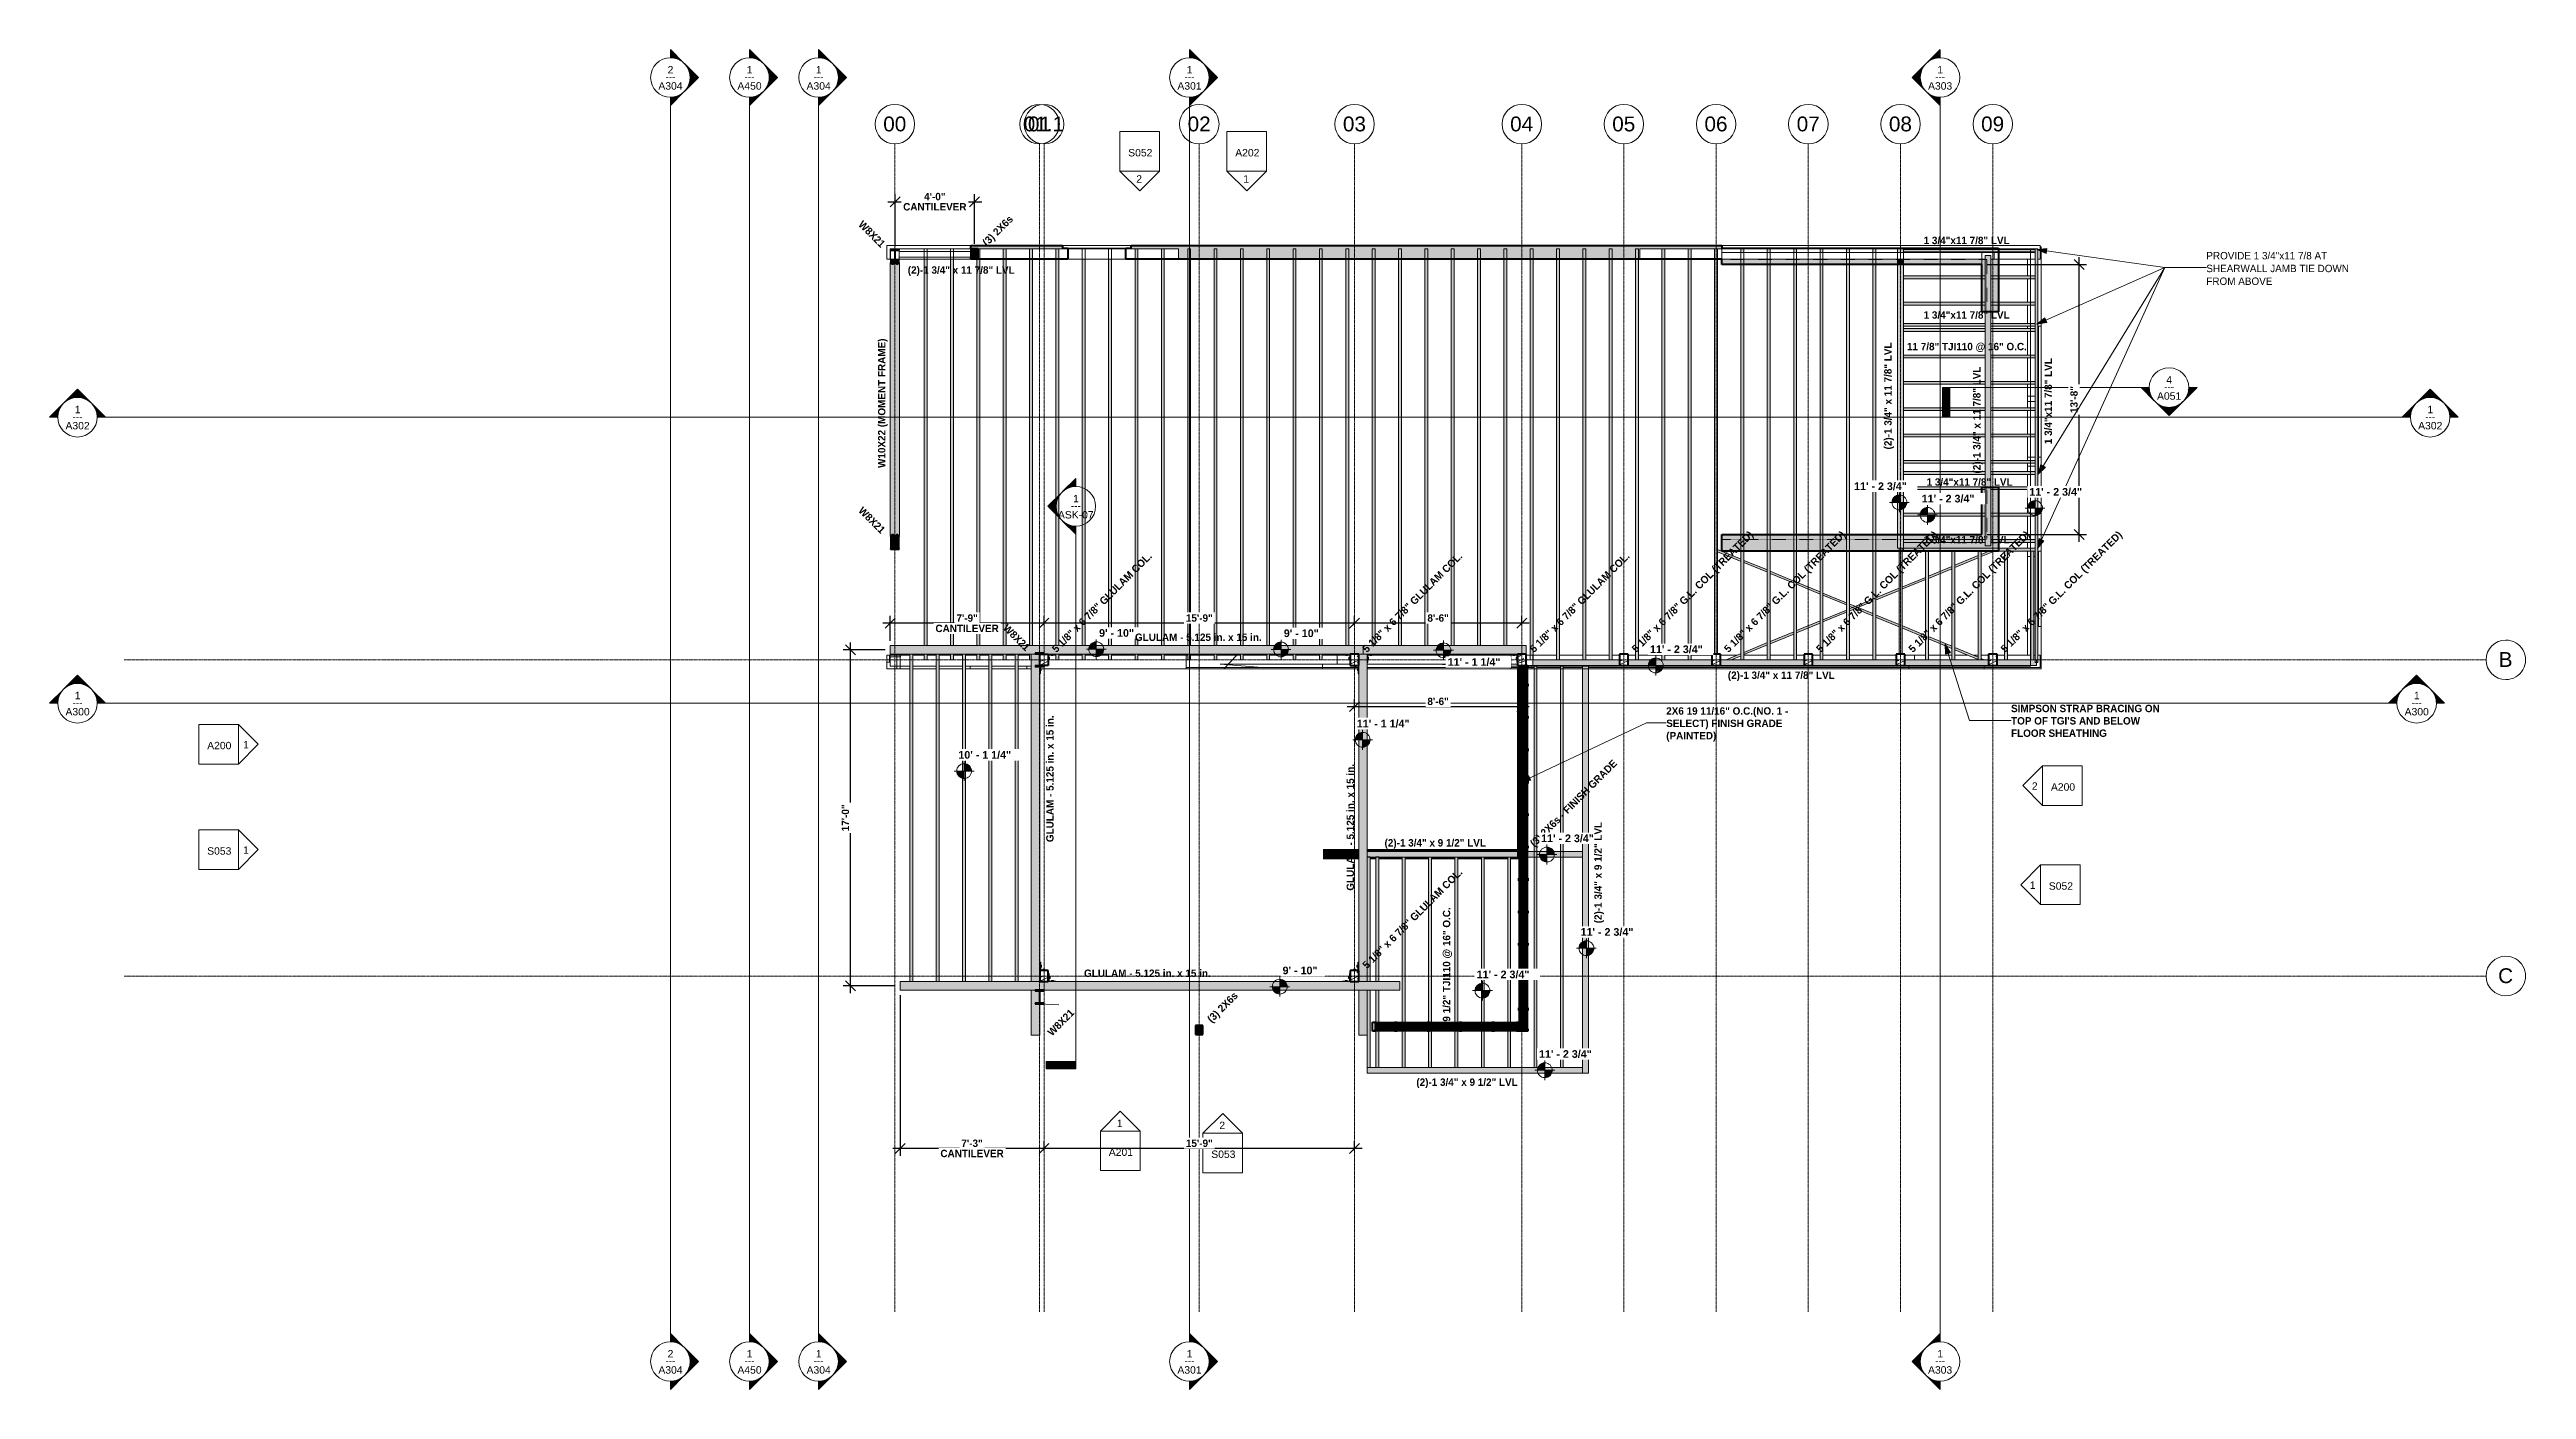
# Model space of a CAD drawing. Header units: inches. Extents: x -3226 to -1722, y 8184 to 8997.
import ezdxf

# ---------------------------------------------------------------- set-up
doc = ezdxf.new("R2010")
doc.units = ezdxf.units.IN
doc.header["$MEASUREMENT"] = 0
doc.linetypes.add('Dash 1_16_', pattern=[0.125, 0.0625, -0.0625])
doc.linetypes.add('Grid Line 1_2_', pattern=[0.875, 0.5, -0.125, 0.125, -0.125])
for name, color, linetype, lineweight in [('A-ANNO-DIMS-1', 211, 'Continuous', 30), ('A-ANNO-NOTE', 131, 'Continuous', 9), ('A-DETL-1', 90, 'Dash 1_16_', 9), ('A-GENM', 5, 'Continuous', 9), ('A-GLAZ-CWMG', 51, 'Continuous', 9), ('A-GLAZ-CWMG-2', 51, 'Continuous', 60), ('G-ANNO-DIMS', 111, 'Continuous', 9), ('G-ANNO-SYMB', 111, 'Continuous', 9), ('G-ANNO-TEXT', 231, 'Continuous', 9), ('I-WALL', 2, 'Continuous', 18), ('I-WALL-2', 2, 'Continuous', 60), ('S-BEAM', 12, 'Continuous', 9), ('S-BEAM-1', 63, 'Continuous', 9), ('S-BEAM-2', 143, 'Continuous', 9), ('S-BEAM-3', 193, 'Continuous', 9), ('S-BEAM-4', 12, 'Continuous', 60), ('S-BEAM-IDEN', 2, 'Continuous', 9), ('S-COLS', 52, 'Continuous', 9), ('S-COLS-1', 7, 'Continuous', 9), ('S-COLS-2', 52, 'Continuous', 60), ('S-COLS-3', 22, 'Continuous', 9), ('S-COLS-IDEN', 171, 'Continuous', 9), ('S-FNDN', 32, 'Continuous', 18), ('S-FNDN-3', 32, 'Continuous', 60), ('S-FSTN', 2, 'Continuous', 9), ('S-GRID-1', 1, 'Grid Line 1_2_', 9), ('S-GRID-IDEN', 1, 'Continuous', 9)]:
    doc.layers.add(name, color=color, linetype=linetype, lineweight=lineweight)
for name, color, linetype, lineweight, transparency in [('A-GLAZ-CWMG-1', 235, 'Continuous', 9, 0.4), ('I-WALL-1', 2, 'Continuous', 18, 0.4), ('S-FNDN-1', 32, 'Continuous', 18, 0.4), ('S-FNDN-2', 235, 'Continuous', 18, 0.4)]:
    doc.layers.add(name, color=color, linetype=linetype, lineweight=lineweight, transparency=transparency)
doc.styles.add('Arial', font='arial.ttf', dxfattribs={"height": 9})
doc.styles.add('Arial_1', font='arial.ttf', dxfattribs={"height": 4.5})
doc.styles.add('Arial_B', font='arialbd.ttf', dxfattribs={"height": 4.642857})
doc.styles.add('Century Gothic', font='ufonts.com_century-gothic.ttf', dxfattribs={"height": 4.5})
doc.styles.add('Century Gothic_B', font='GOTHICB.TTF', dxfattribs={"height": 4.5})
doc.dimstyles.new('OD__1_16__Tol__', dxfattribs={"dimscale": 12, "dimtxt": 4.698757, "dimasz": 0.5, "dimexe": 0.375, "dimexo": 0.25, "dimgap": 0.0625, "dimtad": 1, "dimdec": 4, "dimrnd": 0.0625, "dimzin": 3, "dimdsep": 46, "dimlunit": 4, "dimtxsty": 'Century Gothic_B', "dimblk1": 'OBLIQUE', "dimblk2": 'OBLIQUE', "dimsah": 1, "dimcen": 0.09, "dimdle": 0.375, "dimazin": 0, "dimtfac": 1, "dimtdec": 4, "dimtix": 1, "dimtmove": 0, "dimatfit": 3, "dimfxl": 1, "dimtvp": 1, "dimtfill": 1, "dimfrac": 2, "dimtolj": 1, "dimtzin": 0, "dimlwd": 30, "dimlwe": 30, "dimarcsym": 2})
doc.dimstyles.new('OD__1__Tol__', dxfattribs={"dimscale": 12, "dimtxt": 4.698757, "dimasz": 0.5, "dimexe": 0.375, "dimexo": 0.25, "dimgap": 0.0625, "dimtad": 1, "dimdec": 0, "dimzin": 3, "dimdsep": 46, "dimlunit": 4, "dimtxsty": 'Century Gothic_B', "dimblk1": 'OBLIQUE', "dimblk2": 'OBLIQUE', "dimsah": 1, "dimcen": 0.09, "dimdle": 0.375, "dimazin": 0, "dimtfac": 1, "dimtdec": 4, "dimtix": 1, "dimtmove": 0, "dimatfit": 3, "dimfxl": 1, "dimtvp": 1, "dimtfill": 1, "dimfrac": 2, "dimtolj": 1, "dimtzin": 0, "dimlwd": 30, "dimlwe": 30, "dimarcsym": 2})

msp = doc.modelspace()

# ---------------------------------------------------------------- texts
at = {"layer": 'A-ANNO-NOTE', "char_height": 4.5, "attachment_point": 1, "style": 'Century Gothic'}
for s, insert, width in [('PROVIDE 1 3/4"x11 7/8 AT', (-1916.08383, 8874.19012), 93.324), ('SHEARWALL JAMB TIE DOWN', (-1916.08383, 8866.44012), 106.5045), ('FROM ABOVE', (-1916.08383, 8858.69012), 51.0555)]:
    msp.add_mtext(s, dxfattribs=dict(at, insert=insert, width=width))
at = {"layer": 'G-ANNO-SYMB', "char_height": 4.5, "attachment_point": 1}
for s, insert, width, style in [('---', (-2851.78488, 8982.83249), 7.7265, 'Century Gothic'), ('2', (-2850.45923, 8987.08584), 4.242, 'Arial_1'), ('---', (-2803.78488, 8982.83249), 7.7265, 'Century Gothic'), ('1', (-2802.45923, 8987.08584), 4.242, 'Arial_1'), ('---', (-2761.78488, 8982.83249), 7.7265, 'Century Gothic'), ('1', (-2760.45923, 8987.08584), 4.242, 'Arial_1'), ('---', (-2536.60408, 8982.83249), 7.7265, 'Century Gothic'), ('1', (-2535.27842, 8987.08584), 4.242, 'Arial_1'), ('---', (-2080.78488, 8982.83249), 7.7265, 'Century Gothic'), ('1', (-2079.45923, 8987.08584), 4.242, 'Arial_1'), ('A304', (-2856.08127, 8977.26772), 17.877, 'Arial_1'), ('A450', (-2808.08127, 8977.26772), 17.877, 'Arial_1'), ('A304', (-2766.08127, 8977.26772), 17.877, 'Arial_1'), ('A301', (-2540.90047, 8977.26772), 17.877, 'Arial_1'), ('A303', (-2085.08127, 8977.26772), 17.877, 'Arial_1'), ('S052', (-2570.77066, 8936.71069), 17.877, 'Arial_1'), ('A202', (-2505.77066, 8936.71069), 17.877, 'Arial_1'), ('2', (-2565.88448, 8920.78161), 4.242, 'Arial_1'), ('1', (-2500.88448, 8920.78161), 4.242, 'Arial_1'), ('A051', (-1946.02884, 8788.98206), 17.877, 'Arial_1'), ('---', (-1941.73245, 8794.54683), 7.7265, 'Century Gothic'), ('4', (-1940.40679, 8798.80018), 4.242, 'Arial_1'), ('A302', (-3216.10954, 8770.98206), 17.877, 'Arial_1'), ('---', (-3211.81315, 8776.54683), 7.7265, 'Century Gothic'), ('1', (-3210.48749, 8780.80018), 4.242, 'Arial_1'), ('A302', (-1787.45579, 8770.98206), 17.877, 'Arial_1'), ('---', (-1783.1594, 8776.54683), 7.7265, 'Century Gothic'), ('1', (-1781.83374, 8780.80018), 4.242, 'Arial_1'), ('1', (-2604.2462, 8726.7073), 4.242, 'Arial_1'), ('ASK-07', (-2613.43045, 8716.88918), 26.5125, 'Arial_1'), ('---', (-2605.57186, 8722.45395), 7.7265, 'Century Gothic'), ('1', (-3210.48749, 8607.1213), 4.242, 'Arial_1'), ('1', (-1790.0385, 8607.1213), 4.242, 'Arial_1'), ('A300', (-3216.10954, 8597.30318), 17.877, 'Arial_1'), ('---', (-3211.81315, 8602.86796), 7.7265, 'Century Gothic'), ('A300', (-1795.66054, 8597.30318), 17.877, 'Arial_1'), ('---', (-1791.36415, 8602.86796), 7.7265, 'Century Gothic'), ('A200', (-3130.05978, 8576.75331), 17.877, 'Arial_1'), ('1', (-3108.18674, 8577.2931), 4.242, 'Arial_1'), ('2', (-2022.03924, 8552.14827), 4.242, 'Arial_1'), ('A200', (-2010.45655, 8551.60848), 17.877, 'Arial_1'), ('1', (-3108.18674, 8513.2931), 4.242, 'Arial_1'), ('S053', (-3130.05978, 8512.75331), 17.877, 'Arial_1'), ('1', (-2023.31654, 8492.00668), 4.242, 'Arial_1'), ('S052', (-2011.73384, 8491.46689), 17.877, 'Arial_1'), ('1', (-2577.66791, 8347.4062), 4.242, 'Arial_1'), ('2', (-2515.44337, 8346.14733), 4.242, 'Arial_1'), ('A201', (-2582.55409, 8329.87954), 17.877, 'Arial_1'), ('S053', (-2520.32955, 8328.62067), 17.877, 'Arial_1'), ('A304', (-2856.08127, 8197.65018), 17.877, 'Arial_1'), ('---', (-2851.78488, 8203.21495), 7.7265, 'Century Gothic'), ('2', (-2850.45923, 8207.4683), 4.242, 'Arial_1'), ('A450', (-2808.08127, 8197.65018), 17.877, 'Arial_1'), ('---', (-2803.78488, 8203.21495), 7.7265, 'Century Gothic'), ('1', (-2802.45923, 8207.4683), 4.242, 'Arial_1'), ('A304', (-2766.08127, 8197.65018), 17.877, 'Arial_1'), ('---', (-2761.78488, 8203.21495), 7.7265, 'Century Gothic'), ('1', (-2760.45923, 8207.4683), 4.242, 'Arial_1'), ('A301', (-2540.90047, 8197.65018), 17.877, 'Arial_1'), ('---', (-2536.60408, 8203.21495), 7.7265, 'Century Gothic'), ('1', (-2535.27842, 8207.4683), 4.242, 'Arial_1'), ('A303', (-2085.08127, 8197.65018), 17.877, 'Arial_1'), ('---', (-2080.78488, 8203.21495), 7.7265, 'Century Gothic'), ('1', (-2079.45923, 8207.4683), 4.242, 'Arial_1')]:
    msp.add_mtext(s, dxfattribs=dict(at, insert=insert, width=width, style=style))
at = {"layer": 'G-ANNO-TEXT', "char_height": 4.5, "attachment_point": 1, "style": 'Century Gothic_B'}
for s, insert, width in [('SELECT) FINISH GRADE', (-2244.07342, 8590.24626), 81.3555), ('2X6 19 11/16" O.C.(NO. 1 -', (-2244.07342, 8597.74626), 98.9295), ("TOP OF TGI'S AND BELOW", (-2034.65159, 8591.77269), 92.718), ('SIMPSON STRAP BRACING ON', (-2034.65159, 8599.27269), 109.8375), ('(PAINTED)', (-2244.07342, 8582.74626), 36.5115), ('FLOOR SHEATHING', (-2034.65159, 8584.27269), 68.781)]:
    msp.add_mtext(s, dxfattribs=dict(at, insert=insert, width=width))
at = {"layer": 'S-BEAM-IDEN', "char_height": 4.5, "attachment_point": 1, "style": 'Century Gothic_B'}
for s, insert, width in [('1 3/4"x11 7/8" LVL', (-2087.75003, 8883.45121), 66.054), ('(2)-1 3/4" x 11 7/8" LVL', (-2704.63226, 8865.49947), 83.628), ('GLULAM - 5.125 in. x 15 in.', (-2566.65312, 8642.51371), 96.96), ('(2)-1 3/4" x 11 7/8" LVL', (-2206.64209, 8619.45833), 83.628), ('(2)-1 3/4" x 9 1/2" LVL', (-2415.11274, 8517.70121), 79.2345), ('GLULAM - 5.125 in. x 15 in.', (-2597.59024, 8438.51371), 96.96), ('(2)-1 3/4" x 9 1/2" LVL', (-2395.8081, 8372.37029), 79.2345)]:
    msp.add_mtext(s, dxfattribs=dict(at, insert=insert, width=width))
at = {"layer": 'S-BEAM-IDEN', "char_height": 4.5, "attachment_point": 1, "rotation": 90, "style": 'Century Gothic_B'}
for s, insert, width in [('W10X22 (MOMENT FRAME)', (-2722.71851, 8743.06485), 98.3235), ('(2)-1 3/4" x 11 7/8" LVL', (-2111.69776, 8754.30643), 83.628), ('GLULAM - 5.125 in. x 15 in.', (-2620.57887, 8515.87922), 96.96), ('GLULAM - 5.125 in. x 15 in.', (-2438.15601, 8486.38846), 96.96), ('(2)-1 3/4" x 9 1/2" LVL', (-2287.72439, 8466.59797), 79.2345), ('9 1/2" TJI110 @ 16" O.C.', (-2379.71851, 8406.87233), 86.2035)]:
    msp.add_mtext(s, dxfattribs=dict(at, insert=insert, width=width))
at = {"layer": 'S-COLS-IDEN', "char_height": 4.5, "attachment_point": 1, "style": 'Century Gothic_B'}
for s, insert, width, rotation in [('(3) 2X6s', (-2659.76275, 8880.57039), 29.694, 45), ('W8X21', (-2731.82204, 8719.91285), 25.452, 315), ('5 1/8" x 6 7/8" G.L. COL (TREATED)', (-2265.45025, 8633.82039), 124.0785, 45), ('5 1/8" x 6 7/8" G.L. COL (TREATED)', (-2209.45025, 8633.82039), 124.0785, 45), ('5 1/8" x 6 7/8" G.L. COL (TREATED)', (-2153.45025, 8633.82039), 124.0785, 45), ('5 1/8" x 6 7/8" G.L. COL (TREATED)', (-2097.45025, 8633.82039), 124.0785, 45), ('5 1/8" x 6 7/8" G.L. COL (TREATED)', (-2041.45025, 8633.82039), 124.0785, 45), ('5 1/8" x 6 7/8" GLULAM COL.', (-2429.01275, 8633.82039), 104.838, 45), ('5 1/8" x 6 7/8" GLULAM COL.', (-2327.45025, 8633.82039), 104.838, 45), ('(3) 2X6s - FINISH GRADE', (-2327.26275, 8515.82039), 88.6275, 45), ('5 1/8" x 6 7/8" GLULAM COL.', (-2429.01275, 8441.82039), 104.838, 45), ('(3) 2X6s', (-2523.294, 8409.07039), 29.694, 45)]:
    msp.add_mtext(s, dxfattribs=dict(at, insert=insert, width=width, rotation=rotation))
at = {"layer": 'S-GRID-IDEN', "char_height": 9, "attachment_point": 1, "style": 'Arial'}
for s, insert, width in [('00', (-2719.53171, 8956.43135), 16.968), ('01.1', (-2634.2133, 8956.43135), 29.694), ('01', (-2631.65671, 8956.43135), 16.968), ('02', (-2534.68796, 8956.43135), 16.968), ('03', (-2440.40671, 8956.43135), 16.968), ('04', (-2338.84421, 8956.43135), 16.968), ('05', (-2276.84421, 8956.43135), 16.968), ('06', (-2220.84421, 8956.43135), 16.968), ('07', (-2164.84421, 8956.43135), 16.968), ('08', (-2108.84421, 8956.43135), 16.968), ('09', (-2052.84421, 8956.43135), 16.968), ('B', (-1738.52735, 8631.2644), 10.1505), ('C', (-1738.90531, 8439.2644), 11.0595)]:
    msp.add_mtext(s, dxfattribs=dict(at, insert=insert, width=width))

# ---------------------------------------------------------------- blocks, each defined once
blk = doc.blocks.new('Timber-Column - 5 1_8_ x 6 7_8_ G_L_ COL _TREATED_-1943518-FRAMING - 2ND FLOOR')
at = {"layer": 'S-COLS-1'}
h = blk.add_hatch(dxfattribs=at)
h.set_pattern_fill('FP_1', color=256, style=0, pattern_type=2)
h.set_pattern_definition([(216.87, (2048.973, -4163.885), (23.98977143, 15.99364286), [3.998, -35.986]), (206.565, (2053.771, -4166.284), (-7.9970807, -7.9966192), [8.941, -8.941]), (198.435, (2053.771, -4170.283), (-15.9938446, -7.9970983), [5.058, -20.23])])
h.paths.add_polyline_path([(2.6, -3.4), (2.6, 3.4), (-2.6, 3.4), (-2.6, -3.4), (1, -3.4)], flags=0)
at = {"layer": 'S-COLS-2'}
for p, q in [((-2.6, 3.4), (-2.6, -3.4)), ((2.6, 3.4), (-2.6, 3.4)), ((2.6, -3.4), (2.6, 3.4)), ((-2.6, -3.4), (2.6, -3.4))]:
    blk.add_line(p, q, dxfattribs=at)
blk = doc.blocks.new('Dimension Lumber - GLULAM - 5_125 in_ x 15 in_-2000023-FRAMING - 2ND FLOOR')
at = {"layer": 'S-BEAM-1'}
blk.add_hatch(color=256, dxfattribs=at).paths.add_polyline_path([(-145, 2.6), (-151.7, 2.6), (-151.7, -2.6), (151.7, -2.6), (151.7, 2.6), (-132.1, 2.6)], flags=0)
at = {"layer": 'S-BEAM'}
for p, q in [((-151.7, 2.6), (-151.7, -2.6)), ((-151.7, 2.6), (64.4, 2.6)), ((69.6, 2.6), (151.7, 2.6)), ((151.7, -2.6), (151.7, 2.6)), ((-151.7, -2.6), (-126.8, -2.6)), ((-121.7, -2.6), (61.8, -2.6)), ((66.9, -2.6), (151.7, -2.6))]:
    blk.add_line(p, q, dxfattribs=at)
blk = doc.blocks.new('Timber-Column - 5 1_8_ x 6 7_8_ GLULAM COL_-1961978-FRAMING - 2ND FLOOR')
at = {"layer": 'S-COLS-1'}
h = blk.add_hatch(dxfattribs=at)
h.set_pattern_fill('FP_2', color=256, style=0, pattern_type=2)
h.set_pattern_definition([(216.87, (2334.973, -4163.885), (23.98977143, 15.99364286), [3.998, -35.986]), (206.565, (2339.771, -4166.284), (-7.9970807, -7.9966192), [8.941, -8.941]), (198.435, (2339.771, -4170.283), (-15.9938446, -7.9970983), [5.058, -20.23])])
h.paths.add_polyline_path([(-2.6, -3.4), (2.6, -3.4), (2.6, 3.4), (-2.6, 3.4), (-2.6, -0.4)], flags=0)
at = {"layer": 'S-COLS-2'}
for p, q in [((-2.6, 3.4), (-2.6, -3.4)), ((2.6, 3.4), (-2.6, 3.4)), ((2.6, -3.4), (2.6, 3.4)), ((-2.6, -3.4), (2.6, -3.4))]:
    blk.add_line(p, q, dxfattribs=at)
blk = doc.blocks.new('Rectangular Mullion - Stud - Base_Head-1945271-FRAMING - 2ND FLOOR')
at = {"layer": 'A-GLAZ-CWMG-1'}
for points in [[(-2328.1, 8402.6), (-2328.1, 8413.7), (-2333.6, 8413.7), (-2333.6, 8402.6)], [(-2328.1, 8401.1), (-2328.1, 8402.6), (-2333.6, 8402.6), (-2333.6, 8401.1)]]:
    blk.add_hatch(color=256, dxfattribs=at).paths.add_polyline_path(points, flags=0)
at = {"layer": 'A-GLAZ-CWMG'}
for p, q in [((-2333.6, 8406.6), (-2333.6, 8413.7)), ((-2333.6, 8406.6), (-2333.6, 8413.7)), ((-2328.1, 8413.7), (-2328.1, 8402.6)), ((-2328.1, 8402.6), (-2328.1, 8413.7)), ((-2333.6, 8402.6), (-2333.6, 8406.6)), ((-2333.6, 8402.6), (-2333.6, 8406.6)), ((-2333.6, 8401.1), (-2333.6, 8402.6)), ((-2333.6, 8401.1), (-2333.6, 8402.6)), ((-2328.1, 8401.1), (-2333.6, 8401.1)), ((-2333.6, 8401.1), (-2328.1, 8401.1)), ((-2328.1, 8402.6), (-2328.1, 8401.1)), ((-2328.1, 8401.1), (-2328.1, 8402.6))]:
    blk.add_line(p, q, dxfattribs=at)
blk = doc.blocks.new('Rectangular Mullion - Stud - Vertical-1966277-FRAMING - 2ND FLOOR')
at = {"layer": 'A-GLAZ-CWMG-2'}
for p, q in [((0, 0), (-1.5, 0)), ((-1.5, 0), (-1.5, -5.5)), ((0, -1.1), (0, 0)), ((-1.5, -5.5), (0, -5.5))]:
    blk.add_line(p, q, dxfattribs=at)
blk = doc.blocks.new('Rectangular Mullion - Stud - Vertical-1966272-FRAMING - 2ND FLOOR')
at = {"layer": 'A-GLAZ-CWMG'}
for p, q in [((0, -5.5), (0, 0)), ((0, 0), (1.5, 0)), ((1.5, 0), (1.5, -5.5)), ((1.5, -5.5), (0, -5.5))]:
    blk.add_line(p, q, dxfattribs=at)
at = {"layer": 'A-GLAZ-CWMG-2'}
for p, q in [((1.5, 0), (0, 0)), ((0, 0), (0, -5.5)), ((1.5, -5.5), (1.5, 0)), ((0, -5.5), (1.5, -5.5))]:
    blk.add_line(p, q, dxfattribs=at)
blk = doc.blocks.new('Rectangular Mullion - Stud - Base_Head-1810186-FRAMING - 2ND FLOOR')
at = {"layer": 'A-GLAZ-CWMG-1'}
for points in [[(-2328.1, 8415.2), (-2328.1, 8433.4), (-2333.6, 8433.4), (-2333.6, 8415.2)], [(-2328.1, 8413.7), (-2328.1, 8415.2), (-2333.6, 8415.2), (-2333.6, 8413.7)]]:
    blk.add_hatch(color=256, dxfattribs=at).paths.add_polyline_path(points, flags=0)
at = {"layer": 'A-GLAZ-CWMG'}
for p, q in [((-2333.6, 8415.2), (-2333.6, 8433.4)), ((-2333.6, 8415.2), (-2333.6, 8433.4)), ((-2328.1, 8433.4), (-2328.1, 8415.2)), ((-2328.1, 8415.2), (-2328.1, 8433.4)), ((-2333.6, 8413.7), (-2333.6, 8415.2)), ((-2333.6, 8413.7), (-2333.6, 8415.2)), ((-2328.1, 8415.2), (-2328.1, 8413.7)), ((-2328.1, 8413.7), (-2328.1, 8415.2))]:
    blk.add_line(p, q, dxfattribs=at)
blk = doc.blocks.new('Rectangular Mullion - Stud - Base_Head-V1-FRAMING - 2ND FLOOR')
at = {"layer": 'A-GLAZ-CWMG-1'}
h = blk.add_hatch(color=256, dxfattribs=at)
h.paths.add_polyline_path([(-2328.1, 8493.9), (-2328.1, 8506.8), (-2328.8, 8506.8), (-2328.8, 8505.8), (-2333.6, 8505.8), (-2333.6, 8493.9)], flags=0)
h.paths.add_polyline_path([(-2328.8, 8510.3), (-2328.1, 8510.3), (-2328.1, 8512.1), (-2328.8, 8512.1), (-2328.8, 8510.8)], flags=0)
for points in [[(-2328.1, 8506.8), (-2328.1, 8510.3), (-2328.8, 8510.3), (-2328.8, 8506.8)], [(-2328.1, 8492.4), (-2328.1, 8493.9), (-2333.6, 8493.9), (-2333.6, 8492.4)]]:
    blk.add_hatch(color=256, dxfattribs=at).paths.add_polyline_path(points, flags=0)
at = {"layer": 'A-GLAZ-CWMG'}
for p, q in [((-2333.6, 8510.8), (-2333.6, 8512.1)), ((-2333.6, 8510.8), (-2333.6, 8512.1)), ((-2333.6, 8493.9), (-2333.6, 8506.3)), ((-2333.6, 8493.9), (-2333.6, 8506.3)), ((-2328.1, 8512.1), (-2328.1, 8493.9)), ((-2328.1, 8493.9), (-2328.1, 8512.1)), ((-2333.6, 8492.4), (-2333.6, 8493.9)), ((-2333.6, 8492.4), (-2333.6, 8493.9)), ((-2328.1, 8493.9), (-2328.1, 8492.4)), ((-2328.1, 8492.4), (-2328.1, 8493.9))]:
    blk.add_line(p, q, dxfattribs=at)
blk = doc.blocks.new('Rectangular Mullion - Stud - Vertical-1966273-FRAMING - 2ND FLOOR')
at = {"layer": 'A-GLAZ-CWMG'}
for p, q in [((0, -5.5), (0, 0)), ((0, 0), (1.5, 0)), ((1.5, 0), (1.5, -5.5)), ((1.5, -5.5), (0, -5.5))]:
    blk.add_line(p, q, dxfattribs=at)
at = {"layer": 'A-GLAZ-CWMG-2'}
for p, q in [((1.5, 0), (0, 0)), ((0, 0), (0, -5.5)), ((1.5, -5.5), (1.5, 0)), ((0, -5.5), (1.5, -5.5))]:
    blk.add_line(p, q, dxfattribs=at)
blk = doc.blocks.new('Rectangular Mullion - Stud - Vertical-V2-FRAMING - 2ND FLOOR')
at = {"layer": 'A-GLAZ-CWMG'}
h = blk.add_hatch(dxfattribs=at)
h.set_pattern_fill('FP_3', color=256, style=0, pattern_type=2)
h.set_pattern_definition([(94.764, (-4053.333, 2328.087), (20.0293162, -264.3307305), [2.89, -286.108]), (78.69, (-4053.573, 2330.967), (14.769229, 97.846637), [3.671, -118.705]), (45, (-4052.853, 2334.567), (0, 24.00062), [2.715, -31.226]), (43.152, (-4050.933, 2336.487), (358.5059065, 337.59427673), [5.264, -521.098]), (77.005, (-4047.093, 2340.087), (-51.5072332, -215.190878), [3.202, -316.998]), (90, (-4046.373, 2343.207), (-24, 24), [6, -18]), (99.462, (-4046.373, 2349.207), (16.2151408, -121.2976096), [2.92, -143.067]), (95.711, (-4046.853, 2328.087), (19.2491386, -216.4749802), [2.412, -238.785]), (90, (-4047.093, 2330.487), (-24, 24), [3.6, -20.4]), (61.699, (-4047.093, 2334.087), (141.13929466, 265.5406774), [3.544, -350.812]), (37.875, (-4045.413, 2337.207), (-122.5849696, -92.6771772), [5.473, -268.169]), (50.711, (-4041.093, 2340.567), (117.3845733, 146.13938044), [3.411, -337.693]), (83.66, (-4038.933, 2343.207), (18.7314135, 192.5853557), [4.347, -212.983]), (101.889, (-4038.453, 2347.527), (69.5828724, -336.50838353), [4.66, -461.336]), (96.71, (-4039.413, 2328.087), (-26.78553556, 215.67256736), [4.108, -406.706]), (86.633, (-4039.893, 2332.167), (21.1901694, 384.16561013), [4.087, -404.618]), (56.31, (-4039.653, 2336.247), (-35.076419, -40.615467), [4.327, -82.207]), (42.51, (-4037.253, 2339.847), (262.00993717, 242.1715809), [3.907, -386.785]), (75.069, (-4034.373, 2342.487), (69.01056513, 264.79744534), [3.726, -368.854]), (90, (-4033.413, 2346.087), (-24, 24), [2.88, -21.12]), (102.995, (-4033.413, 2348.967), (-51.5072332, 215.190878), [3.202, -316.998]), (90, (-4057.413, 2335.527), (-24, 24), [0.063, -23.937]), (226.848, (-4053.813, 2338.887), (337.59427673, 358.5059065), [5.264, -521.098]), (243.435, (-4033.413, 2335.047), (-4.799914, -33.59961), [2.147, -51.519]), (261.87, (-4034.373, 2333.127), (-17.2798751, -144.9601737), [3.394, -166.312]), (293.199, (-4034.853, 2329.767), (53.7938028, -117.5174286), [1.828, -180.951]), (63.435, (-4053.813, 2338.887), (4.799914, 33.59961), [2.683, -50.982]), (83.29, (-4052.613, 2341.287), (-26.78553556, -215.67256736), [4.108, -406.706]), (100.125, (-4052.133, 2345.367), (-73.66378219, 407.70250838), [6.826, -675.804]), (100.305, (-4055.973, 2328.087), (-28.2248388, 143.232332), [2.683, -265.645]), (74.476, (-4056.453, 2330.727), (-74.47540965, -263.3122992), [4.484, -443.873]), (47.121, (-4055.253, 2335.047), (-289.8411279, -310.28971512), [4.585, -453.934]), (55.305, (-4052.133, 2338.407), (165.50303544, 241.72817335), [3.795, -375.679]), (80.538, (-4049.973, 2341.527), (16.2151408, 121.2976096), [4.38, -141.607]), (96.582, (-4049.253, 2345.847), (46.17851199, -408.21037087), [6.281, -621.859]), (98.13, (-4049.973, 2328.087), (17.2798751, -144.9601737), [3.394, -166.312]), (78.69, (-4050.453, 2331.447), (14.769229, 97.846637), [3.671, -118.705]), (47.49, (-4049.733, 2335.047), (-242.1715809, -262.00993717), [3.907, -386.785]), (45, (-4047.093, 2337.927), (0, 24.00062), [4.412, -29.529]), (72.646, (-4043.973, 2341.047), (-98.7331841, -311.14572085), [4.023, -398.29]), (93.366, (-4042.773, 2344.887), (21.18346446, -384.1659799), [4.087, -404.618]), (107.103, (-4043.013, 2348.967), (-75.3745247, 238.96152613), [3.264, -323.171]), (98.746, (-4043.973, 2328.087), (-27.6068001, 167.4452974), [3.157, -312.514]), (75.069, (-4044.453, 2331.207), (69.01056513, 264.79744534), [3.726, -368.854]), (57.995, (-4043.493, 2334.807), (-76.3139748, -117.3041158), [4.528, -221.887]), (40.101, (-4041.093, 2338.647), (-313.24407783, -262.52245709), [5.961, -590.186]), (74.055, (-4036.533, 2342.487), (-30.3394132, -94.1891725), [3.494, -171.228]), (96.009, (-4035.573, 2345.847), (-26.49841584, 239.73726688), [4.585, -453.934]), (113.199, (-4036.053, 2350.407), (-53.7938028, 117.5174286), [1.828, -180.951]), (99.462, (-4036.773, 2328.087), (16.2151408, -121.2976096), [2.92, -143.067]), (79.992, (-4037.253, 2330.967), (45.2621938, 264.48359408), [4.143, -410.161]), (52.595, (-4036.533, 2335.047), (238.21694532, 313.3639194), [5.136, -508.486]), (60.945, (-4057.413, 2339.127), (91.9257102, 170.2633483), [2.471, -244.624]), (79.216, (-4056.213, 2341.287), (-74.2040015, -383.5801134), [5.131, -507.931]), (97.125, (-4055.253, 2346.327), (18.0921544, -168.7389667), [5.805, -187.689])])
h.paths.add_polyline_path([(0.6, -0.8), (1.5, -0.8), (1.5, -1), (0.6, -1)], flags=0)
for p, q in [((0, -5.5), (0, 0)), ((0, 0), (1.5, 0)), ((1.5, 0), (1.5, -0.8)), ((1.5, -5.5), (0, -5.5)), ((1.5, -1), (1.5, -5.5))]:
    blk.add_line(p, q, dxfattribs=at)
at = {"layer": 'A-GLAZ-CWMG-2'}
for p, q in [((1.5, 0), (0, 0)), ((0, 0), (0, -5.5)), ((1.5, -5.5), (1.5, 0)), ((0, -5.5), (1.5, -5.5))]:
    blk.add_line(p, q, dxfattribs=at)
blk = doc.blocks.new('Rectangular Mullion - Stud - Vertical-V3-FRAMING - 2ND FLOOR')
at = {"layer": 'A-GLAZ-CWMG'}
h = blk.add_hatch(dxfattribs=at)
h.set_pattern_fill('FP_4', color=256, style=0, pattern_type=2)
h.set_pattern_definition([(94.764, (-4073.017, 2328.087), (20.0293162, -264.3307305), [2.89, -286.108]), (78.69, (-4073.257, 2330.967), (14.769229, 97.846637), [3.671, -118.705]), (45, (-4072.537, 2334.567), (0, 24.00062), [2.715, -31.226]), (43.152, (-4070.617, 2336.487), (358.5059065, 337.59427673), [5.264, -521.098]), (77.005, (-4066.777, 2340.087), (-51.5072332, -215.190878), [3.202, -316.998]), (90, (-4066.057, 2343.207), (-24, 24), [6, -18]), (99.462, (-4066.057, 2349.207), (16.2151408, -121.2976096), [2.92, -143.067]), (95.711, (-4066.537, 2328.087), (19.2491386, -216.4749802), [2.412, -238.785]), (90, (-4066.777, 2330.487), (-24, 24), [3.6, -20.4]), (61.699, (-4066.777, 2334.087), (141.13929466, 265.5406774), [3.544, -350.812]), (37.875, (-4065.097, 2337.207), (-122.5849696, -92.6771772), [5.473, -268.169]), (50.711, (-4060.777, 2340.567), (117.3845733, 146.13938044), [3.411, -337.693]), (83.66, (-4058.617, 2343.207), (18.7314135, 192.5853557), [4.347, -212.983]), (101.889, (-4058.137, 2347.527), (69.5828724, -336.50838353), [4.66, -461.336]), (96.71, (-4059.097, 2328.087), (-26.78553556, 215.67256736), [4.108, -406.706]), (86.633, (-4059.577, 2332.167), (21.1901694, 384.16561013), [4.087, -404.618]), (56.31, (-4059.337, 2336.247), (-35.076419, -40.615467), [4.327, -82.207]), (42.51, (-4056.937, 2339.847), (262.00993717, 242.1715809), [3.907, -386.785]), (75.069, (-4054.057, 2342.487), (69.01056513, 264.79744534), [3.726, -368.854]), (90, (-4053.097, 2346.087), (-24, 24), [2.88, -21.12]), (102.995, (-4053.097, 2348.967), (-51.5072332, 215.190878), [3.202, -316.998]), (90, (-4077.097, 2335.527), (-24, 24), [0.063, -23.937]), (226.848, (-4073.497, 2338.887), (337.59427673, 358.5059065), [5.264, -521.098]), (243.435, (-4053.097, 2335.047), (-4.799914, -33.59961), [2.147, -51.519]), (261.87, (-4054.057, 2333.127), (-17.2798751, -144.9601737), [3.394, -166.312]), (293.199, (-4054.537, 2329.767), (53.7938028, -117.5174286), [1.828, -180.951]), (63.435, (-4073.497, 2338.887), (4.799914, 33.59961), [2.683, -50.982]), (83.29, (-4072.297, 2341.287), (-26.78553556, -215.67256736), [4.108, -406.706]), (100.125, (-4071.817, 2345.367), (-73.66378219, 407.70250838), [6.826, -675.804]), (100.305, (-4075.657, 2328.087), (-28.2248388, 143.232332), [2.683, -265.645]), (74.476, (-4076.137, 2330.727), (-74.47540965, -263.3122992), [4.484, -443.873]), (47.121, (-4074.937, 2335.047), (-289.8411279, -310.28971512), [4.585, -453.934]), (55.305, (-4071.817, 2338.407), (165.50303544, 241.72817335), [3.795, -375.679]), (80.538, (-4069.657, 2341.527), (16.2151408, 121.2976096), [4.38, -141.607]), (96.582, (-4068.937, 2345.847), (46.17851199, -408.21037087), [6.281, -621.859]), (98.13, (-4069.657, 2328.087), (17.2798751, -144.9601737), [3.394, -166.312]), (78.69, (-4070.137, 2331.447), (14.769229, 97.846637), [3.671, -118.705]), (47.49, (-4069.417, 2335.047), (-242.1715809, -262.00993717), [3.907, -386.785]), (45, (-4066.777, 2337.927), (0, 24.00062), [4.412, -29.529]), (72.646, (-4063.657, 2341.047), (-98.7331841, -311.14572085), [4.023, -398.29]), (93.366, (-4062.457, 2344.887), (21.18346446, -384.1659799), [4.087, -404.618]), (107.103, (-4062.697, 2348.967), (-75.3745247, 238.96152613), [3.264, -323.171]), (98.746, (-4063.657, 2328.087), (-27.6068001, 167.4452974), [3.157, -312.514]), (75.069, (-4064.137, 2331.207), (69.01056513, 264.79744534), [3.726, -368.854]), (57.995, (-4063.177, 2334.807), (-76.3139748, -117.3041158), [4.528, -221.887]), (40.101, (-4060.777, 2338.647), (-313.24407783, -262.52245709), [5.961, -590.186]), (74.055, (-4056.217, 2342.487), (-30.3394132, -94.1891725), [3.494, -171.228]), (96.009, (-4055.257, 2345.847), (-26.49841584, 239.73726688), [4.585, -453.934]), (113.199, (-4055.737, 2350.407), (-53.7938028, 117.5174286), [1.828, -180.951]), (99.462, (-4056.457, 2328.087), (16.2151408, -121.2976096), [2.92, -143.067]), (79.992, (-4056.937, 2330.967), (45.2621938, 264.48359408), [4.143, -410.161]), (52.595, (-4056.217, 2335.047), (238.21694532, 313.3639194), [5.136, -508.486]), (60.945, (-4077.097, 2339.127), (91.9257102, 170.2633483), [2.471, -244.624]), (79.216, (-4075.897, 2341.287), (-74.2040015, -383.5801134), [5.131, -507.931]), (97.125, (-4074.937, 2346.327), (18.0921544, -168.7389667), [5.805, -187.689])])
h.paths.add_polyline_path([(0.1, -0.8), (1.5, -0.8), (1.5, -1), (0.1, -1)], flags=0)
for p, q in [((0, -0.8), (0, 0)), ((0, 0), (1.5, 0)), ((1.5, 0), (1.5, -0.8)), ((0, -5.5), (0, -1)), ((1.5, -5.5), (0, -5.5)), ((1.5, -1), (1.5, -5.5))]:
    blk.add_line(p, q, dxfattribs=at)
at = {"layer": 'A-GLAZ-CWMG-2'}
for p, q in [((1.5, 0), (0, 0)), ((0, 0), (0, -5.5)), ((1.5, -5.5), (1.5, 0)), ((0, -5.5), (1.5, -5.5))]:
    blk.add_line(p, q, dxfattribs=at)
blk = doc.blocks.new('Rectangular Mullion - Stud - Vertical-V4-FRAMING - 2ND FLOOR')
at = {"layer": 'A-GLAZ-CWMG'}
h = blk.add_hatch(dxfattribs=at)
h.set_pattern_fill('FP_5', color=256, style=0, pattern_type=2)
h.set_pattern_definition([(94.764, (-4092.7, 2328.087), (20.0293162, -264.3307305), [2.89, -286.108]), (78.69, (-4092.94, 2330.967), (14.769229, 97.846637), [3.671, -118.705]), (45, (-4092.22, 2334.567), (0, 24.00062), [2.715, -31.226]), (43.152, (-4090.3, 2336.487), (358.5059065, 337.59427673), [5.264, -521.098]), (77.005, (-4086.46, 2340.087), (-51.5072332, -215.190878), [3.202, -316.998]), (90, (-4085.74, 2343.207), (-24, 24), [6, -18]), (99.462, (-4085.74, 2349.207), (16.2151408, -121.2976096), [2.92, -143.067]), (95.711, (-4086.22, 2328.087), (19.2491386, -216.4749802), [2.412, -238.785]), (90, (-4086.46, 2330.487), (-24, 24), [3.6, -20.4]), (61.699, (-4086.46, 2334.087), (141.13929466, 265.5406774), [3.544, -350.812]), (37.875, (-4084.78, 2337.207), (-122.5849696, -92.6771772), [5.473, -268.169]), (50.711, (-4080.46, 2340.567), (117.3845733, 146.13938044), [3.411, -337.693]), (83.66, (-4078.3, 2343.207), (18.7314135, 192.5853557), [4.347, -212.983]), (101.889, (-4077.82, 2347.527), (69.5828724, -336.50838353), [4.66, -461.336]), (96.71, (-4078.78, 2328.087), (-26.78553556, 215.67256736), [4.108, -406.706]), (86.633, (-4079.26, 2332.167), (21.1901694, 384.16561013), [4.087, -404.618]), (56.31, (-4079.02, 2336.247), (-35.076419, -40.615467), [4.327, -82.207]), (42.51, (-4076.62, 2339.847), (262.00993717, 242.1715809), [3.907, -386.785]), (75.069, (-4073.74, 2342.487), (69.01056513, 264.79744534), [3.726, -368.854]), (90, (-4072.78, 2346.087), (-24, 24), [2.88, -21.12]), (102.995, (-4072.78, 2348.967), (-51.5072332, 215.190878), [3.202, -316.998]), (90, (-4096.78, 2335.527), (-24, 24), [0.063, -23.937]), (226.848, (-4093.18, 2338.887), (337.59427673, 358.5059065), [5.264, -521.098]), (243.435, (-4072.78, 2335.047), (-4.799914, -33.59961), [2.147, -51.519]), (261.87, (-4073.74, 2333.127), (-17.2798751, -144.9601737), [3.394, -166.312]), (293.199, (-4074.22, 2329.767), (53.7938028, -117.5174286), [1.828, -180.951]), (63.435, (-4093.18, 2338.887), (4.799914, 33.59961), [2.683, -50.982]), (83.29, (-4091.98, 2341.287), (-26.78553556, -215.67256736), [4.108, -406.706]), (100.125, (-4091.5, 2345.367), (-73.66378219, 407.70250838), [6.826, -675.804]), (100.305, (-4095.34, 2328.087), (-28.2248388, 143.232332), [2.683, -265.645]), (74.476, (-4095.82, 2330.727), (-74.47540965, -263.3122992), [4.484, -443.873]), (47.121, (-4094.62, 2335.047), (-289.8411279, -310.28971512), [4.585, -453.934]), (55.305, (-4091.5, 2338.407), (165.50303544, 241.72817335), [3.795, -375.679]), (80.538, (-4089.34, 2341.527), (16.2151408, 121.2976096), [4.38, -141.607]), (96.582, (-4088.62, 2345.847), (46.17851199, -408.21037087), [6.281, -621.859]), (98.13, (-4089.34, 2328.087), (17.2798751, -144.9601737), [3.394, -166.312]), (78.69, (-4089.82, 2331.447), (14.769229, 97.846637), [3.671, -118.705]), (47.49, (-4089.1, 2335.047), (-242.1715809, -262.00993717), [3.907, -386.785]), (45, (-4086.46, 2337.927), (0, 24.00062), [4.412, -29.529]), (72.646, (-4083.34, 2341.047), (-98.7331841, -311.14572085), [4.023, -398.29]), (93.366, (-4082.14, 2344.887), (21.18346446, -384.1659799), [4.087, -404.618]), (107.103, (-4082.38, 2348.967), (-75.3745247, 238.96152613), [3.264, -323.171]), (98.746, (-4083.34, 2328.087), (-27.6068001, 167.4452974), [3.157, -312.514]), (75.069, (-4083.82, 2331.207), (69.01056513, 264.79744534), [3.726, -368.854]), (57.995, (-4082.86, 2334.807), (-76.3139748, -117.3041158), [4.528, -221.887]), (40.101, (-4080.46, 2338.647), (-313.24407783, -262.52245709), [5.961, -590.186]), (74.055, (-4075.9, 2342.487), (-30.3394132, -94.1891725), [3.494, -171.228]), (96.009, (-4074.94, 2345.847), (-26.49841584, 239.73726688), [4.585, -453.934]), (113.199, (-4075.42, 2350.407), (-53.7938028, 117.5174286), [1.828, -180.951]), (99.462, (-4076.14, 2328.087), (16.2151408, -121.2976096), [2.92, -143.067]), (79.992, (-4076.62, 2330.967), (45.2621938, 264.48359408), [4.143, -410.161]), (52.595, (-4075.9, 2335.047), (238.21694532, 313.3639194), [5.136, -508.486]), (60.945, (-4096.78, 2339.127), (91.9257102, 170.2633483), [2.471, -244.624]), (79.216, (-4095.58, 2341.287), (-74.2040015, -383.5801134), [5.131, -507.931]), (97.125, (-4094.62, 2346.327), (18.0921544, -168.7389667), [5.805, -187.689])])
h.paths.add_polyline_path([(0, -0.8), (1.5, -0.8), (1.5, -1), (0, -1)], flags=0)
for p, q in [((0, -0.8), (0, 0)), ((0, 0), (1.5, 0)), ((1.5, 0), (1.5, -0.8)), ((0, -5.5), (0, -1)), ((1.5, -5.5), (0, -5.5)), ((1.5, -1), (1.5, -5.5))]:
    blk.add_line(p, q, dxfattribs=at)
at = {"layer": 'A-GLAZ-CWMG-2'}
for p, q in [((1.5, 0), (0, 0)), ((0, 0), (0, -5.5)), ((1.5, -5.5), (1.5, 0)), ((0, -5.5), (1.5, -5.5))]:
    blk.add_line(p, q, dxfattribs=at)
blk = doc.blocks.new('Rectangular Mullion - Stud - Vertical-V5-FRAMING - 2ND FLOOR')
at = {"layer": 'A-GLAZ-CWMG'}
h = blk.add_hatch(dxfattribs=at)
h.set_pattern_fill('FP_6', color=256, style=0, pattern_type=2)
h.set_pattern_definition([(94.764, (-4112.384, 2328.087), (20.0293162, -264.3307305), [2.89, -286.108]), (78.69, (-4112.624, 2330.967), (14.769229, 97.846637), [3.671, -118.705]), (45, (-4111.904, 2334.567), (0, 24.00062), [2.715, -31.226]), (43.152, (-4109.984, 2336.487), (358.5059065, 337.59427673), [5.264, -521.098]), (77.005, (-4106.144, 2340.087), (-51.5072332, -215.190878), [3.202, -316.998]), (90, (-4105.424, 2343.207), (-24, 24), [6, -18]), (99.462, (-4105.424, 2349.207), (16.2151408, -121.2976096), [2.92, -143.067]), (95.711, (-4105.904, 2328.087), (19.2491386, -216.4749802), [2.412, -238.785]), (90, (-4106.144, 2330.487), (-24, 24), [3.6, -20.4]), (61.699, (-4106.144, 2334.087), (141.13929466, 265.5406774), [3.544, -350.812]), (37.875, (-4104.464, 2337.207), (-122.5849696, -92.6771772), [5.473, -268.169]), (50.711, (-4100.144, 2340.567), (117.3845733, 146.13938044), [3.411, -337.693]), (83.66, (-4097.984, 2343.207), (18.7314135, 192.5853557), [4.347, -212.983]), (101.889, (-4097.504, 2347.527), (69.5828724, -336.50838353), [4.66, -461.336]), (96.71, (-4098.464, 2328.087), (-26.78553556, 215.67256736), [4.108, -406.706]), (86.633, (-4098.944, 2332.167), (21.1901694, 384.16561013), [4.087, -404.618]), (56.31, (-4098.704, 2336.247), (-35.076419, -40.615467), [4.327, -82.207]), (42.51, (-4096.304, 2339.847), (262.00993717, 242.1715809), [3.907, -386.785]), (75.069, (-4093.424, 2342.487), (69.01056513, 264.79744534), [3.726, -368.854]), (90, (-4092.464, 2346.087), (-24, 24), [2.88, -21.12]), (102.995, (-4092.464, 2348.967), (-51.5072332, 215.190878), [3.202, -316.998]), (90, (-4116.464, 2335.527), (-24, 24), [0.063, -23.937]), (226.848, (-4112.864, 2338.887), (337.59427673, 358.5059065), [5.264, -521.098]), (243.435, (-4092.464, 2335.047), (-4.799914, -33.59961), [2.147, -51.519]), (261.87, (-4093.424, 2333.127), (-17.2798751, -144.9601737), [3.394, -166.312]), (293.199, (-4093.904, 2329.767), (53.7938028, -117.5174286), [1.828, -180.951]), (63.435, (-4112.864, 2338.887), (4.799914, 33.59961), [2.683, -50.982]), (83.29, (-4111.664, 2341.287), (-26.78553556, -215.67256736), [4.108, -406.706]), (100.125, (-4111.184, 2345.367), (-73.66378219, 407.70250838), [6.826, -675.804]), (100.305, (-4115.024, 2328.087), (-28.2248388, 143.232332), [2.683, -265.645]), (74.476, (-4115.504, 2330.727), (-74.47540965, -263.3122992), [4.484, -443.873]), (47.121, (-4114.304, 2335.047), (-289.8411279, -310.28971512), [4.585, -453.934]), (55.305, (-4111.184, 2338.407), (165.50303544, 241.72817335), [3.795, -375.679]), (80.538, (-4109.024, 2341.527), (16.2151408, 121.2976096), [4.38, -141.607]), (96.582, (-4108.304, 2345.847), (46.17851199, -408.21037087), [6.281, -621.859]), (98.13, (-4109.024, 2328.087), (17.2798751, -144.9601737), [3.394, -166.312]), (78.69, (-4109.504, 2331.447), (14.769229, 97.846637), [3.671, -118.705]), (47.49, (-4108.784, 2335.047), (-242.1715809, -262.00993717), [3.907, -386.785]), (45, (-4106.144, 2337.927), (0, 24.00062), [4.412, -29.529]), (72.646, (-4103.024, 2341.047), (-98.7331841, -311.14572085), [4.023, -398.29]), (93.366, (-4101.824, 2344.887), (21.18346446, -384.1659799), [4.087, -404.618]), (107.103, (-4102.064, 2348.967), (-75.3745247, 238.96152613), [3.264, -323.171]), (98.746, (-4103.024, 2328.087), (-27.6068001, 167.4452974), [3.157, -312.514]), (75.069, (-4103.504, 2331.207), (69.01056513, 264.79744534), [3.726, -368.854]), (57.995, (-4102.544, 2334.807), (-76.3139748, -117.3041158), [4.528, -221.887]), (40.101, (-4100.144, 2338.647), (-313.24407783, -262.52245709), [5.961, -590.186]), (74.055, (-4095.584, 2342.487), (-30.3394132, -94.1891725), [3.494, -171.228]), (96.009, (-4094.624, 2345.847), (-26.49841584, 239.73726688), [4.585, -453.934]), (113.199, (-4095.104, 2350.407), (-53.7938028, 117.5174286), [1.828, -180.951]), (99.462, (-4095.824, 2328.087), (16.2151408, -121.2976096), [2.92, -143.067]), (79.992, (-4096.304, 2330.967), (45.2621938, 264.48359408), [4.143, -410.161]), (52.595, (-4095.584, 2335.047), (238.21694532, 313.3639194), [5.136, -508.486]), (60.945, (-4116.464, 2339.127), (91.9257102, 170.2633483), [2.471, -244.624]), (79.216, (-4115.264, 2341.287), (-74.2040015, -383.5801134), [5.131, -507.931]), (97.125, (-4114.304, 2346.327), (18.0921544, -168.7389667), [5.805, -187.689])])
h.paths.add_polyline_path([(0, -0.8), (1.5, -0.8), (1.5, -1), (0, -1)], flags=0)
for p, q in [((0, -0.8), (0, 0)), ((0, 0), (1.5, 0)), ((1.5, 0), (1.5, -0.8)), ((0, -5.5), (0, -1)), ((1.5, -5.5), (0, -5.5)), ((1.5, -1), (1.5, -5.5))]:
    blk.add_line(p, q, dxfattribs=at)
at = {"layer": 'A-GLAZ-CWMG-2'}
for p, q in [((1.5, 0), (0, 0)), ((0, 0), (0, -5.5)), ((1.5, -5.5), (1.5, 0)), ((0, -5.5), (1.5, -5.5))]:
    blk.add_line(p, q, dxfattribs=at)
blk = doc.blocks.new('Rectangular Mullion - Stud - Vertical-V6-FRAMING - 2ND FLOOR')
at = {"layer": 'A-GLAZ-CWMG'}
for p, q in [((0, -0.7), (0, 0)), ((0, 0), (1.5, 0)), ((1.5, 0), (1.5, -0.7)), ((0, -5.5), (0, -1)), ((1.5, -5.5), (0, -5.5)), ((1.5, -1), (1.5, -5.5))]:
    blk.add_line(p, q, dxfattribs=at)
at = {"layer": 'A-GLAZ-CWMG-2'}
for p, q in [((1.5, 0), (0, 0)), ((0, 0), (0, -5.5)), ((1.5, -5.5), (1.5, 0)), ((0, -5.5), (1.5, -5.5))]:
    blk.add_line(p, q, dxfattribs=at)
blk = doc.blocks.new('Rectangular Mullion - Stud - Vertical-V7-FRAMING - 2ND FLOOR')
at = {"layer": 'A-GLAZ-CWMG'}
h = blk.add_hatch(dxfattribs=at)
h.set_pattern_fill('FP_7', color=256, style=0, pattern_type=2)
h.set_pattern_definition([(94.764, (-4151.751, 2328.087), (20.0293162, -264.3307305), [2.89, -286.108]), (78.69, (-4151.991, 2330.967), (14.769229, 97.846637), [3.671, -118.705]), (45, (-4151.271, 2334.567), (0, 24.00062), [2.715, -31.226]), (43.152, (-4149.351, 2336.487), (358.5059065, 337.59427673), [5.264, -521.098]), (77.005, (-4145.511, 2340.087), (-51.5072332, -215.190878), [3.202, -316.998]), (90, (-4144.79, 2343.207), (-24, 24), [6, -18]), (99.462, (-4144.791, 2349.207), (16.2151408, -121.2976096), [2.92, -143.067]), (95.711, (-4145.271, 2328.087), (19.2491386, -216.4749802), [2.412, -238.785]), (90, (-4145.51, 2330.487), (-24, 24), [3.6, -20.4]), (61.699, (-4145.511, 2334.087), (141.13929466, 265.5406774), [3.544, -350.812]), (37.875, (-4143.831, 2337.207), (-122.5849696, -92.6771772), [5.473, -268.169]), (50.711, (-4139.511, 2340.567), (117.3845733, 146.13938044), [3.411, -337.693]), (83.66, (-4137.351, 2343.207), (18.7314135, 192.5853557), [4.347, -212.983]), (101.889, (-4136.871, 2347.527), (69.5828724, -336.50838353), [4.66, -461.336]), (96.71, (-4137.831, 2328.087), (-26.78553556, 215.67256736), [4.108, -406.706]), (86.633, (-4138.311, 2332.167), (21.1901694, 384.16561013), [4.087, -404.618]), (56.31, (-4138.071, 2336.247), (-35.076419, -40.615467), [4.327, -82.207]), (42.51, (-4135.671, 2339.847), (262.00993717, 242.1715809), [3.907, -386.785]), (75.069, (-4132.791, 2342.487), (69.01056513, 264.79744534), [3.726, -368.854]), (90, (-4131.83, 2346.087), (-24, 24), [2.88, -21.12]), (102.995, (-4131.831, 2348.967), (-51.5072332, 215.190878), [3.202, -316.998]), (90, (-4155.83, 2335.527), (-24, 24), [0.063, -23.937]), (226.848, (-4152.231, 2338.887), (337.59427673, 358.5059065), [5.264, -521.098]), (243.435, (-4131.831, 2335.047), (-4.799914, -33.59961), [2.147, -51.519]), (261.87, (-4132.791, 2333.127), (-17.2798751, -144.9601737), [3.394, -166.312]), (293.199, (-4133.271, 2329.767), (53.7938028, -117.5174286), [1.828, -180.951]), (63.435, (-4152.231, 2338.887), (4.799914, 33.59961), [2.683, -50.982]), (83.29, (-4151.031, 2341.287), (-26.78553556, -215.67256736), [4.108, -406.706]), (100.125, (-4150.551, 2345.367), (-73.66378219, 407.70250838), [6.826, -675.804]), (100.305, (-4154.391, 2328.087), (-28.2248388, 143.232332), [2.683, -265.645]), (74.476, (-4154.871, 2330.727), (-74.47540965, -263.3122992), [4.484, -443.873]), (47.121, (-4153.671, 2335.047), (-289.8411279, -310.28971512), [4.585, -453.934]), (55.305, (-4150.551, 2338.407), (165.50303544, 241.72817335), [3.795, -375.679]), (80.538, (-4148.391, 2341.527), (16.2151408, 121.2976096), [4.38, -141.607]), (96.582, (-4147.671, 2345.847), (46.17851199, -408.21037087), [6.281, -621.859]), (98.13, (-4148.391, 2328.087), (17.2798751, -144.9601737), [3.394, -166.312]), (78.69, (-4148.871, 2331.447), (14.769229, 97.846637), [3.671, -118.705]), (47.49, (-4148.151, 2335.047), (-242.1715809, -262.00993717), [3.907, -386.785]), (45, (-4145.511, 2337.927), (0, 24.00062), [4.412, -29.529]), (72.646, (-4142.391, 2341.047), (-98.7331841, -311.14572085), [4.023, -398.29]), (93.366, (-4141.191, 2344.887), (21.18346446, -384.1659799), [4.087, -404.618]), (107.103, (-4141.431, 2348.967), (-75.3745247, 238.96152613), [3.264, -323.171]), (98.746, (-4142.391, 2328.087), (-27.6068001, 167.4452974), [3.157, -312.514]), (75.069, (-4142.871, 2331.207), (69.01056513, 264.79744534), [3.726, -368.854]), (57.995, (-4141.911, 2334.807), (-76.3139748, -117.3041158), [4.528, -221.887]), (40.101, (-4139.511, 2338.647), (-313.24407783, -262.52245709), [5.961, -590.186]), (74.055, (-4134.951, 2342.487), (-30.3394132, -94.1891725), [3.494, -171.228]), (96.009, (-4133.991, 2345.847), (-26.49841584, 239.73726688), [4.585, -453.934]), (113.199, (-4134.471, 2350.407), (-53.7938028, 117.5174286), [1.828, -180.951]), (99.462, (-4135.191, 2328.087), (16.2151408, -121.2976096), [2.92, -143.067]), (79.992, (-4135.671, 2330.967), (45.2621938, 264.48359408), [4.143, -410.161]), (52.595, (-4134.951, 2335.047), (238.21694532, 313.3639194), [5.136, -508.486]), (60.945, (-4155.831, 2339.127), (91.9257102, 170.2633483), [2.471, -244.624]), (79.216, (-4154.631, 2341.287), (-74.2040015, -383.5801134), [5.131, -507.931]), (97.125, (-4153.671, 2346.327), (18.0921544, -168.7389667), [5.805, -187.689])])
h.paths.add_polyline_path([(0, -0.8), (1.5, -0.8), (1.5, -1), (0, -1)], flags=0)
for p, q in [((0, -0.8), (0, 0)), ((0, 0), (1.5, 0)), ((1.5, 0), (1.5, -0.8)), ((0, -5.5), (0, -1)), ((1.5, -5.5), (0, -5.5)), ((1.5, -1), (1.5, -5.5))]:
    blk.add_line(p, q, dxfattribs=at)
at = {"layer": 'A-GLAZ-CWMG-2'}
for p, q in [((1.5, 0), (0, 0)), ((0, 0), (0, -5.5)), ((1.5, -5.5), (1.5, 0)), ((0, -5.5), (1.5, -5.5))]:
    blk.add_line(p, q, dxfattribs=at)
blk = doc.blocks.new('Rectangular Mullion - Stud - Base_Head-1810189-FRAMING - 2ND FLOOR')
at = {"layer": 'A-GLAZ-CWMG-1'}
for points in [[(-2333.6, 8510.8), (-2333.6, 8525.5), (-2334.3, 8525.5), (-2334.3, 8510.8)], [(-2328.8, 8512.1), (-2328.8, 8512.7), (-2329.1, 8512.7), (-2329.1, 8513.6), (-2333.6, 8513.6), (-2333.6, 8512.1), (-2329.1, 8512.1)]]:
    blk.add_hatch(color=256, dxfattribs=at).paths.add_polyline_path(points, flags=0)
h = blk.add_hatch(color=256, dxfattribs=at)
h.paths.add_polyline_path([(-2333.6, 8510.8), (-2328.8, 8510.8), (-2328.8, 8512.1), (-2333.6, 8512.1)], flags=0)
h.paths.add_polyline_path([(-2333.6, 8513.6), (-2329.1, 8513.6), (-2329.1, 8525.5), (-2333.6, 8525.5), (-2333.6, 8513.8)], flags=0)
at = {"layer": 'A-GLAZ-CWMG'}
for p, q in [((-2334.3, 8525.5), (-2334.3, 8510.8)), ((-2334.3, 8525.5), (-2334.3, 8510.8)), ((-2328.8, 8512.1), (-2328.8, 8512.7)), ((-2328.8, 8512.7), (-2328.8, 8512.1)), ((-2328.8, 8510.8), (-2328.8, 8512.1)), ((-2328.8, 8512.1), (-2328.8, 8510.8))]:
    blk.add_line(p, q, dxfattribs=at)
blk = doc.blocks.new('Rectangular Mullion - Stud - Base_Head-1810190-FRAMING - 2ND FLOOR')
at = {"layer": 'A-GLAZ-CWMG-1'}
for points in [[(-2334.3, 8527), (-2333.6, 8527), (-2333.6, 8545.2), (-2334.3, 8545.2), (-2334.3, 8531.8)], [(-2333.6, 8531.8), (-2329.1, 8531.8), (-2329.1, 8533.3), (-2333.6, 8533.3), (-2333.6, 8531.9)]]:
    blk.add_hatch(color=256, dxfattribs=at).paths.add_polyline_path(points, flags=0)
h = blk.add_hatch(color=256, dxfattribs=at)
h.paths.add_polyline_path([(-2329.1, 8527), (-2329.1, 8531.8), (-2333.6, 8531.8), (-2333.6, 8527)], flags=0)
h.paths.add_polyline_path([(-2329.1, 8533.3), (-2329.1, 8545.2), (-2333.6, 8545.2), (-2333.6, 8533.3)], flags=0)
at = {"layer": 'A-GLAZ-CWMG'}
blk.add_line((-2334.3, 8545.2), (-2334.3, 8525.5), dxfattribs=at)
blk.add_line((-2334.3, 8545.2), (-2334.3, 8525.5), dxfattribs=at)
blk = doc.blocks.new('Rectangular Mullion - Stud - Vertical-1966620-FRAMING - 2ND FLOOR')
at = {"layer": 'A-GLAZ-CWMG-1'}
for points in [[(-1.5, -0.3), (-0.2, -0.3), (-0.2, -4.7), (-1.5, -4.7)], [(-1.5, -4.7), (-0.2, -4.7), (-0.2, -5.5), (-1.5, -5.5)]]:
    blk.add_hatch(color=256, dxfattribs=at).paths.add_polyline_path(points, flags=0)
at = {"layer": 'A-GLAZ-CWMG'}
for p, q in [((-1.5, -0.3), (-1.5, -4.7)), ((-1.5, -4.7), (-1.5, -5.5)), ((-1.5, -5.5), (-0.2, -5.5)), ((-0.2, -5.5), (0, -5.5)), ((0, -4.7), (0, -0.3)), ((0, -5.5), (0, -4.7))]:
    blk.add_line(p, q, dxfattribs=at)
blk = doc.blocks.new('Rectangular Mullion - Stud - Vertical-1966617-FRAMING - 2ND FLOOR')
at = {"layer": 'A-GLAZ-CWMG-1'}
for points in [[(0, -0.2), (1.5, -0.2), (1.5, -4.7), (0, -4.7)], [(0, -4.7), (1.5, -4.7), (1.5, -5.5), (0, -5.5)]]:
    blk.add_hatch(color=256, dxfattribs=at).paths.add_polyline_path(points, flags=0)
at = {"layer": 'A-GLAZ-CWMG'}
for p, q in [((0, -0.2), (0, -4.7)), ((0, -4.7), (0, -0.2)), ((0, -4.7), (0, -5.5)), ((0, -5.5), (0, -4.7)), ((0, -5.5), (1.5, -5.5)), ((1.5, -5.5), (0, -5.5)), ((1.5, -4.7), (1.5, -0.2)), ((1.5, -0.2), (1.5, -4.7)), ((1.5, -5.5), (1.5, -4.7)), ((1.5, -4.7), (1.5, -5.5))]:
    blk.add_line(p, q, dxfattribs=at)
blk = doc.blocks.new('Rectangular Mullion - Stud - Base_Head-1810192-FRAMING - 2ND FLOOR')
at = {"layer": 'A-GLAZ-CWMG-1'}
for points in [[(-2334.3, 8586.1), (-2333.6, 8586.1), (-2333.6, 8604.2), (-2334.3, 8604.2), (-2334.3, 8590.8)], [(-2329.1, 8590.8), (-2329.1, 8592.3), (-2333.6, 8592.3), (-2333.6, 8590.8)]]:
    blk.add_hatch(color=256, dxfattribs=at).paths.add_polyline_path(points, flags=0)
h = blk.add_hatch(color=256, dxfattribs=at)
h.paths.add_polyline_path([(-2329.1, 8586.1), (-2329.1, 8590.8), (-2333.6, 8590.8), (-2333.6, 8586.1)], flags=0)
h.paths.add_polyline_path([(-2329.1, 8592.3), (-2329.1, 8604.2), (-2333.6, 8604.2), (-2333.6, 8592.3)], flags=0)
at = {"layer": 'A-GLAZ-CWMG'}
blk.add_line((-2334.3, 8604.2), (-2334.3, 8584.6), dxfattribs=at)
blk.add_line((-2334.3, 8604.2), (-2334.3, 8584.6), dxfattribs=at)
blk = doc.blocks.new('Rectangular Mullion - Stud - Base_Head-1810193-FRAMING - 2ND FLOOR')
at = {"layer": 'A-GLAZ-CWMG-1'}
for points in [[(-2334.3, 8605.7), (-2333.6, 8605.7), (-2333.6, 8619.8), (-2334.3, 8619.8), (-2334.3, 8610.5)], [(-2329.1, 8610.5), (-2329.1, 8612), (-2333.6, 8612), (-2333.6, 8610.5)]]:
    blk.add_hatch(color=256, dxfattribs=at).paths.add_polyline_path(points, flags=0)
h = blk.add_hatch(color=256, dxfattribs=at)
h.paths.add_polyline_path([(-2333.6, 8605.7), (-2329.1, 8605.7), (-2329.1, 8610.5), (-2333.6, 8610.5)], flags=0)
h.paths.add_polyline_path([(-2329.1, 8612), (-2329.1, 8619.8), (-2333.6, 8619.8), (-2333.6, 8612)], flags=0)
at = {"layer": 'A-GLAZ-CWMG'}
for p, q in [((-2333.6, 8621.3), (-2334.3, 8621.3)), ((-2334.3, 8621.3), (-2333.6, 8621.3)), ((-2334.3, 8621.3), (-2334.3, 8621.1)), ((-2334.3, 8621.3), (-2334.3, 8621.1)), ((-2334.3, 8621.1), (-2334.3, 8604.2)), ((-2334.3, 8621.1), (-2334.3, 8604.2)), ((-2329.1, 8621.3), (-2333.6, 8621.3)), ((-2333.6, 8621.3), (-2329.1, 8621.3))]:
    blk.add_line(p, q, dxfattribs=at)
blk = doc.blocks.new('Rectangular Mullion - Stud - Vertical-1966618-FRAMING - 2ND FLOOR')
at = {"layer": 'A-GLAZ-CWMG-1'}
for points in [[(0, -0.2), (1.5, -0.2), (1.5, -4.7), (0, -4.7)], [(0, -5.5), (0, -4.7), (1.5, -4.7), (1.5, -5.5)]]:
    blk.add_hatch(color=256, dxfattribs=at).paths.add_polyline_path(points, flags=0)
at = {"layer": 'A-GLAZ-CWMG'}
for p, q in [((0, -0.2), (0, -4.7)), ((0, -4.7), (0, -0.2)), ((0, -4.7), (0, -5.5)), ((0, -5.5), (0, -4.7)), ((0, -5.5), (1.5, -5.5)), ((1.5, -5.5), (0, -5.5)), ((1.5, -4.7), (1.5, -0.2)), ((1.5, -0.2), (1.5, -4.7)), ((1.5, -5.5), (1.5, -4.7)), ((1.5, -4.7), (1.5, -5.5))]:
    blk.add_line(p, q, dxfattribs=at)
blk = doc.blocks.new('Rectangular Mullion - Stud - Vertical-1967712-FRAMING - 2ND FLOOR')
at = {"layer": 'A-GLAZ-CWMG'}
for p, q in [((-1.5, 5.5), (0, 5.5)), ((-1.5, 4.5), (-1.5, 5.5)), ((-1.5, 0), (-1.5, 1)), ((0, 0), (-1.5, 0)), ((0, 5.5), (0, 5)), ((0, 0.5), (0, 0))]:
    blk.add_line(p, q, dxfattribs=at)
blk = doc.blocks.new('Rectangular Mullion - Stud - Vertical-1967594-FRAMING - 2ND FLOOR')
at = {"layer": 'A-GLAZ-CWMG'}
for p, q in [((-2415.1, 8511.3), (-2414.6, 8511.3)), ((-2415.1, 8505.8), (-2414.6, 8505.8)), ((-2414.6, 8511.3), (-2413.7, 8511.3)), ((-2414.6, 8505.8), (-2413.7, 8505.8)), ((-2414, 8511.3), (-2413.1, 8511.3)), ((-2413.1, 8505.8), (-2414, 8505.8)), ((-2413.7, 8510.3), (-2413.7, 8511.3)), ((-2413.7, 8511.3), (-2412.6, 8511.3)), ((-2413.7, 8505.8), (-2413.7, 8506.8)), ((-2412.6, 8505.8), (-2413.7, 8505.8)), ((-2413.1, 8511.3), (-2413, 8511.3)), ((-2413, 8505.8), (-2413.1, 8505.8)), ((-2413, 8511.3), (-2412.6, 8511.3)), ((-2412.6, 8505.8), (-2413, 8505.8)), ((-2412.6, 8511.3), (-2412.6, 8510.3)), ((-2412.6, 8506.8), (-2412.6, 8505.8))]:
    blk.add_line(p, q, dxfattribs=at)
blk = doc.blocks.new('Timber-Column - 5 1_8_ x 6 7_8_ G_L_ COL _TREATED_-1943519-FRAMING - 2ND FLOOR')
at = {"layer": 'S-COLS-1'}
h = blk.add_hatch(dxfattribs=at)
h.set_pattern_fill('FP_8', color=256, style=0, pattern_type=2)
h.set_pattern_definition([(216.87, (2272.973, -4163.885), (23.98977143, 15.99364286), [3.998, -35.986]), (206.565, (2277.771, -4166.284), (-7.9970807, -7.9966192), [8.941, -8.941]), (198.435, (2277.771, -4170.283), (-15.9938446, -7.9970983), [5.058, -20.23])])
h.paths.add_polyline_path([(-2.6, -3.4), (2.6, -3.4), (2.6, 3.4), (-2.6, 3.4), (-2.6, -2.5)], flags=0)
at = {"layer": 'S-COLS-2'}
for p, q in [((-2.6, 3.4), (-2.6, -3.4)), ((2.6, 3.4), (-2.6, 3.4)), ((2.6, -3.4), (2.6, 3.4)), ((-2.6, -3.4), (2.6, -3.4))]:
    blk.add_line(p, q, dxfattribs=at)
blk = doc.blocks.new('Timber-Column - 5 1_8_ x 6 7_8_ G_L_ COL _TREATED_-1943520-FRAMING - 2ND FLOOR')
at = {"layer": 'S-COLS-1'}
h = blk.add_hatch(dxfattribs=at)
h.set_pattern_fill('FP_9', color=256, style=0, pattern_type=2)
h.set_pattern_definition([(216.87, (2104.973, -4163.885), (23.98977143, 15.99364286), [3.998, -35.986]), (206.565, (2109.771, -4166.284), (-7.9970807, -7.9966192), [8.941, -8.941]), (198.435, (2109.771, -4170.283), (-15.9938446, -7.9970983), [5.058, -20.23])])
h.paths.add_polyline_path([(2.6, -3.4), (2.6, 3.4), (-2.6, 3.4), (-2.6, -3.4), (-0.3, -3.4)], flags=0)
at = {"layer": 'S-COLS-2'}
for p, q in [((-2.6, 3.4), (-2.6, -3.4)), ((2.6, 3.4), (-2.6, 3.4)), ((2.6, -3.4), (2.6, 3.4)), ((-2.6, -3.4), (2.6, -3.4))]:
    blk.add_line(p, q, dxfattribs=at)
blk = doc.blocks.new('Timber-Column - 5 1_8_ x 6 7_8_ G_L_ COL _TREATED_-1943521-FRAMING - 2ND FLOOR')
at = {"layer": 'S-COLS-1'}
h = blk.add_hatch(dxfattribs=at)
h.set_pattern_fill('FP_10', color=256, style=0, pattern_type=2)
h.set_pattern_definition([(216.87, (2160.973, -4163.885), (23.98977143, 15.99364286), [3.998, -35.986]), (206.565, (2165.771, -4166.284), (-7.9970807, -7.9966192), [8.941, -8.941]), (198.435, (2165.771, -4170.283), (-15.9938446, -7.9970983), [5.058, -20.23])])
h.paths.add_polyline_path([(-2.6, -3.4), (2.6, -3.4), (2.6, 3.4), (-2.6, 3.4), (-2.6, -0.1)], flags=0)
at = {"layer": 'S-COLS-2'}
for p, q in [((-2.6, 3.4), (-2.6, -3.4)), ((2.6, 3.4), (-2.6, 3.4)), ((2.6, -3.4), (2.6, 3.4)), ((-2.6, -3.4), (2.6, -3.4))]:
    blk.add_line(p, q, dxfattribs=at)
blk = doc.blocks.new('Timber-Column - 5 1_8_ x 6 7_8_ G_L_ COL _TREATED_-1943522-FRAMING - 2ND FLOOR')
at = {"layer": 'S-COLS-1'}
h = blk.add_hatch(dxfattribs=at)
h.set_pattern_fill('FP_11', color=256, style=0, pattern_type=2)
h.set_pattern_definition([(216.87, (2216.973, -4163.885), (23.98977143, 15.99364286), [3.998, -35.986]), (206.565, (2221.771, -4166.284), (-7.9970807, -7.9966192), [8.941, -8.941]), (198.435, (2221.771, -4170.283), (-15.9938446, -7.9970983), [5.058, -20.23])])
h.paths.add_polyline_path([(-2.6, -3.4), (2.6, -3.4), (2.6, 3.4), (-2.6, 3.4), (-2.6, -1.3)], flags=0)
at = {"layer": 'S-COLS-2'}
for p, q in [((-2.6, 3.4), (-2.6, -3.4)), ((2.6, 3.4), (-2.6, 3.4)), ((2.6, -3.4), (2.6, 3.4)), ((-2.6, -3.4), (2.6, -3.4))]:
    blk.add_line(p, q, dxfattribs=at)
blk = doc.blocks.new('Rectangular Mullion - Stud - Vertical-1968167-FRAMING - 2ND FLOOR')
at = {"layer": 'A-GLAZ-CWMG'}
h = blk.add_hatch(dxfattribs=at)
h.set_pattern_fill('FP_12', color=256, style=0, pattern_type=2)
h.set_pattern_definition([(184.764, (-2422.337, -3942.302), (264.3307305, 20.0293162), [2.89, -286.108]), (168.69, (-2425.217, -3942.542), (-97.846637, 14.769229), [3.671, -118.705]), (135, (-2428.817, -3941.822), (-24.00062, 2e-15), [2.715, -31.226]), (133.152, (-2430.737, -3939.902), (-337.59427673, 358.5059065), [5.264, -521.098]), (167.005, (-2434.337, -3936.062), (215.190878, -51.5072332), [3.202, -316.998]), (180, (-2437.457, -3935.342), (-24, -24), [6, -18]), (189.462, (-2443.457, -3935.342), (121.2976096, 16.2151408), [2.92, -143.067]), (185.711, (-2422.337, -3935.822), (216.4749802, 19.2491386), [2.412, -238.785]), (180, (-2424.737, -3936.062), (-24, -24), [3.6, -20.4]), (151.699, (-2428.337, -3936.062), (-265.5406774, 141.13929466), [3.544, -350.812]), (127.875, (-2431.457, -3934.382), (92.6771772, -122.5849696), [5.473, -268.169]), (140.711, (-2434.817, -3930.062), (-146.13938044, 117.3845733), [3.411, -337.693]), (173.66, (-2437.457, -3927.902), (-192.5853557, 18.7314135), [4.347, -212.983]), (191.889, (-2441.777, -3927.422), (336.50838353, 69.5828724), [4.66, -461.336]), (186.71, (-2422.337, -3928.382), (-215.67256736, -26.78553556), [4.108, -406.706]), (176.633, (-2426.417, -3928.862), (-384.16561013, 21.1901694), [4.087, -404.618]), (146.31, (-2430.497, -3928.622), (40.615467, -35.076419), [4.327, -82.207]), (132.51, (-2434.097, -3926.222), (-242.1715809, 262.00993717), [3.907, -386.785]), (165.069, (-2436.737, -3923.342), (-264.79744534, 69.01056513), [3.726, -368.854]), (180, (-2440.337, -3922.382), (-24, -24), [2.88, -21.12]), (192.995, (-2443.217, -3922.382), (-215.190878, -51.5072332), [3.202, -316.998]), (180, (-2429.777, -3946.382), (-24, -24), [0.063, -23.937]), (316.848, (-2433.137, -3942.782), (-358.5059065, 337.59427673), [5.264, -521.098]), (333.435, (-2429.297, -3922.382), (33.59961, -4.799914), [2.147, -51.519]), (351.87, (-2427.377, -3923.342), (144.9601737, -17.2798751), [3.394, -166.312]), (23.199, (-2424.017, -3923.822), (117.5174286, 53.7938028), [1.828, -180.951]), (153.435, (-2433.137, -3942.782), (-33.59961, 4.799914), [2.683, -50.982]), (173.29, (-2435.537, -3941.582), (215.67256736, -26.78553556), [4.108, -406.706]), (190.125, (-2439.617, -3941.102), (-407.70250838, -73.66378219), [6.826, -675.804]), (190.305, (-2422.337, -3944.942), (-143.232332, -28.2248388), [2.683, -265.645]), (164.476, (-2424.977, -3945.422), (263.3122992, -74.47540965), [4.484, -443.873]), (137.121, (-2429.297, -3944.222), (310.28971512, -289.8411279), [4.585, -453.934]), (145.305, (-2432.657, -3941.102), (-241.72817335, 165.50303544), [3.795, -375.679]), (170.538, (-2435.777, -3938.942), (-121.2976096, 16.2151408), [4.38, -141.607]), (186.582, (-2440.097, -3938.222), (408.21037087, 46.17851199), [6.281, -621.859]), (188.13, (-2422.337, -3938.942), (144.9601737, 17.2798751), [3.394, -166.312]), (168.69, (-2425.697, -3939.422), (-97.846637, 14.769229), [3.671, -118.705]), (137.49, (-2429.297, -3938.702), (262.00993717, -242.1715809), [3.907, -386.785]), (135, (-2432.177, -3936.062), (-24.00062, 2e-15), [4.412, -29.529]), (162.646, (-2435.297, -3932.942), (311.14572085, -98.7331841), [4.023, -398.29]), (183.367, (-2439.137, -3931.742), (384.16561013, 21.1901694), [4.087, -404.618]), (197.103, (-2443.217, -3931.982), (-238.9615261, -75.3745247), [3.264, -323.171]), (188.746, (-2422.337, -3932.942), (-167.4452974, -27.6068001), [3.157, -312.514]), (165.069, (-2425.457, -3933.422), (-264.79744534, 69.01056513), [3.726, -368.854]), (147.995, (-2429.057, -3932.462), (117.3041158, -76.3139748), [4.528, -221.887]), (130.101, (-2432.897, -3930.062), (262.52245709, -313.24407783), [5.961, -590.186]), (164.055, (-2436.737, -3925.502), (94.1891725, -30.3394132), [3.494, -171.228]), (186.009, (-2440.097, -3924.542), (-239.73726688, -26.49841584), [4.585, -453.934]), (203.199, (-2444.657, -3925.022), (-117.5174286, -53.7938028), [1.828, -180.951]), (189.462, (-2422.337, -3925.742), (121.2976096, 16.2151408), [2.92, -143.067]), (169.992, (-2425.217, -3926.222), (-264.48359408, 45.2621938), [4.143, -410.161]), (142.595, (-2429.297, -3925.502), (-313.3639194, 238.21694532), [5.136, -508.486]), (150.945, (-2433.377, -3946.382), (-170.2633483, 91.9257102), [2.471, -244.624]), (169.216, (-2435.537, -3945.182), (383.5801134, -74.2040015), [5.131, -507.931]), (187.125, (-2440.577, -3944.222), (168.7389667, 18.0921544), [5.805, -187.689])])
h.paths.add_polyline_path([(0, 0), (-1.5, 0), (-1.5, 5.5), (0, 5.5), (0, 3.5)], flags=0)
at = {"layer": 'A-GLAZ-CWMG-2'}
for p, q in [((0, 5.5), (-1.5, 5.5)), ((-1.5, 5.5), (-1.5, 0)), ((-1.5, 0), (0, 0)), ((0, 0), (0, 5.5))]:
    blk.add_line(p, q, dxfattribs=at)
blk = doc.blocks.new('Rectangular Mullion - Stud - Vertical-1968163-FRAMING - 2ND FLOOR')
at = {"layer": 'A-GLAZ-CWMG'}
for p, q in [((0, 0), (0, 5.5)), ((0, 5.5), (1.5, 5.5)), ((1.5, 0), (0, 0)), ((1.5, 5.5), (1.5, 0))]:
    blk.add_line(p, q, dxfattribs=at)
at = {"layer": 'A-GLAZ-CWMG-2'}
for p, q in [((1.5, 5.5), (0, 5.5)), ((0, 5.5), (0, 0)), ((0, 0), (1.5, 0)), ((1.5, 0), (1.5, 5.5))]:
    blk.add_line(p, q, dxfattribs=at)
blk = doc.blocks.new('Rectangular Mullion - Stud - Base_Head-1945273-FRAMING - 2ND FLOOR')
at = {"layer": 'A-GLAZ-CWMG-1'}
for points in [[(-2328.8, 8612), (-2328.1, 8612), (-2328.1, 8621.1), (-2328.8, 8621.1), (-2328.8, 8618.5)], [(-2328.1, 8610.5), (-2328.1, 8612), (-2328.8, 8612), (-2328.8, 8610.5)]]:
    blk.add_hatch(color=256, dxfattribs=at).paths.add_polyline_path(points, flags=0)
at = {"layer": 'A-GLAZ-CWMG'}
for p, q in [((-2329.1, 8621.6), (-2333.6, 8621.6)), ((-2333.6, 8621.6), (-2329.1, 8621.6)), ((-2333.6, 8612), (-2333.6, 8621.6)), ((-2333.6, 8621.1), (-2333.6, 8621.6)), ((-2333.6, 8612), (-2333.6, 8621.1)), ((-2328.1, 8621.6), (-2328.8, 8621.6)), ((-2328.8, 8621.6), (-2328.1, 8621.6)), ((-2328.1, 8621.6), (-2328.1, 8621.1)), ((-2328.1, 8612), (-2328.1, 8621.6)), ((-2328.1, 8621.1), (-2328.1, 8612)), ((-2333.6, 8610.5), (-2333.6, 8612)), ((-2333.6, 8610.5), (-2333.6, 8612)), ((-2328.1, 8612), (-2328.1, 8610.5)), ((-2328.1, 8610.5), (-2328.1, 8612))]:
    blk.add_line(p, q, dxfattribs=at)
blk = doc.blocks.new('Timber-Column - 5 1_8_ x 6 7_8_ GLULAM COL_-2255115-FRAMING - 2ND FLOOR')
at = {"layer": 'S-COLS-1'}
h = blk.add_hatch(dxfattribs=at)
h.set_pattern_fill('FP_13', color=256, style=0, pattern_type=2)
h.set_pattern_definition([(216.87, (2436.535, -3971.885), (23.98977143, 15.99364286), [3.998, -35.986]), (206.565, (2441.333, -3974.284), (-7.9970807, -7.9966192), [8.941, -8.941]), (198.435, (2441.333, -3978.283), (-15.9938446, -7.9970983), [5.058, -20.23])])
h.paths.add_polyline_path([(1.4, -3.4), (2.6, -3.4), (2.6, 3.4), (-2.6, 3.4), (-2.6, -3.4)], flags=0)
at = {"layer": 'S-COLS-2'}
for p, q in [((-2.6, 3.4), (-2.6, -3.4)), ((2.6, 3.4), (-2.6, 3.4)), ((2.6, -3.4), (2.6, 3.4)), ((-2.6, -3.4), (2.6, -3.4))]:
    blk.add_line(p, q, dxfattribs=at)
blk = doc.blocks.new('Dimension Lumber - GLULAM - 5_125 in_ x 15 in_-2273012-FRAMING - 2ND FLOOR')
at = {"layer": 'S-BEAM-1'}
blk.add_hatch(color=256, dxfattribs=at).paths.add_polyline_path([(143.6, 2.6), (53, 2.6), (53.1, 2.4), (53.4, 2.3), (55.4, 2.3), (55.4, 1.9), (50.2, 1.9), (50.2, 2.3), (52.2, 2.3), (52.6, 2.4), (52.6, 2.6), (-143.6, 2.6), (-143.6, -2.6), (143.6, -2.6)], flags=0)
at = {"layer": 'S-BEAM'}
for p, q in [((-143.6, 2.6), (-143.6, -2.6)), ((-143.6, 2.6), (-141, 2.6)), ((-135.9, 2.6), (47.6, 2.6)), ((53, 2.6), (143.6, 2.6)), ((143.6, -2.6), (143.6, 2.6)), ((-143.6, -2.6), (143.6, -2.6))]:
    blk.add_line(p, q, dxfattribs=at)
blk = doc.blocks.new('Plywood Web Joist - 11 7_8_ TJI110 _ 16_ O_C_-1941013-FRAMING - 2ND FLOOR')
at = {"layer": 'S-BEAM-2'}
blk.add_hatch(color=256, dxfattribs=at).paths.add_polyline_path([(37.65625, -0.875), (40.40625, -0.875), (40.40625, -0.4375), (18.15625, -0.4375), (18.15625, -0.875), (37.04375, -0.875)], flags=0)
at = {"layer": 'S-BEAM'}
for p, q in [((-39.53125, 0.875), (-39.53125, -0.8125)), ((-39.53125, 0.875), (18.15625, 0.875)), ((18.15625, 0.875), (40.40625, 0.875)), ((40.40625, -0.875), (40.40625, 0.875)), ((-39.53125, -0.8125), (-39.53125, -0.875)), ((-39.53125, -0.875), (8.15625, -0.875)), ((8.15625, -0.875), (15.53125, -0.875)), ((15.53125, -0.875), (18.15625, -0.875)), ((18.15625, -0.875), (40.40625, -0.875))]:
    blk.add_line(p, q, dxfattribs=at)
blk = doc.blocks.new('Plywood Web Joist - 11 7_8_ TJI110 _ 16_ O_C_-V8-FRAMING - 2ND FLOOR')
at = {"layer": 'S-BEAM-2'}
h = blk.add_hatch(color=256, dxfattribs=at)
h.paths.add_polyline_path([(8.15625, -0.875), (8.15625, 0.875), (-39.53125, 0.875), (-39.53125, -0.875)], flags=0)
h.paths.add_polyline_path([(18.15625, -0.875), (40.40625, -0.875), (40.40625, 0.875), (18.15625, 0.875)], flags=0)
at = {"layer": 'S-BEAM'}
for p, q in [((-39.53125, 0.875), (-39.53125, -0.875)), ((-39.53125, 0.875), (8.15625, 0.875)), ((8.15625, 0.875), (10.15625, 0.875)), ((13.65625, 0.875), (18.15625, 0.875)), ((18.15625, 0.875), (40.40625, 0.875)), ((40.40625, -0.875), (40.40625, 0.875)), ((-39.53125, -0.875), (8.15625, -0.875)), ((8.15625, -0.875), (10.15625, -0.875)), ((13.65625, -0.875), (18.15625, -0.875)), ((18.15625, -0.875), (40.40625, -0.875))]:
    blk.add_line(p, q, dxfattribs=at)
blk = doc.blocks.new('Plywood Web Joist - 11 7_8_ TJI110 _ 16_ O_C_-V9-FRAMING - 2ND FLOOR')
at = {"layer": 'S-BEAM-2'}
h = blk.add_hatch(color=256, dxfattribs=at)
h.paths.add_polyline_path([(-39.53125, -0.875), (10.15625, -0.875), (10.15625, 0.875), (-39.53125, 0.875)], flags=0)
h.paths.add_polyline_path([(40.40625, -0.875), (40.40625, 0.875), (13.65625, 0.875), (13.65625, -0.875), (37.65625, -0.875)], flags=0)
at = {"layer": 'S-BEAM'}
for p, q in [((-39.53125, 0.875), (-39.53125, -0.875)), ((-39.53125, 0.875), (10.15625, 0.875)), ((13.65625, 0.875), (40.40625, 0.875)), ((40.40625, -0.875), (40.40625, 0.875)), ((-39.53125, -0.875), (10.15625, -0.875)), ((13.65625, -0.875), (40.40625, -0.875))]:
    blk.add_line(p, q, dxfattribs=at)
blk = doc.blocks.new('Plywood Web Joist - 11 7_8_ TJI110 _ 16_ O_C_-V10-FRAMING - 2ND FLOOR')
at = {"layer": 'S-BEAM-2'}
h = blk.add_hatch(color=256, dxfattribs=at)
h.paths.add_polyline_path([(40.05968, -0.875), (40.40625, -0.875), (40.40625, 0.875), (13.65625, 0.875), (13.65625, 0.5625), (18.15625, 0.5625), (18.15625, -0.875), (37.65625, -0.875)], flags=0)
h.paths.add_polyline_path([(-39.53125, -0.875), (8.15625, -0.875), (8.15625, 0.5625), (10.15625, 0.5625), (10.15625, 0.875), (-39.53125, 0.875), (-39.53125, 0.5625)], flags=0)
at = {"layer": 'S-BEAM'}
for p, q in [((-39.53125, 0.875), (-39.53125, -0.875)), ((-39.53125, 0.875), (10.15625, 0.875)), ((13.65625, 0.875), (40.40625, 0.875)), ((40.40625, -0.875), (40.40625, 0.875)), ((-39.53125, -0.875), (8.15625, -0.875)), ((8.15625, -0.875), (10.15625, -0.875)), ((13.65625, -0.875), (18.15625, -0.875)), ((18.15625, -0.875), (40.40625, -0.875))]:
    blk.add_line(p, q, dxfattribs=at)
blk = doc.blocks.new('LVL-Laminated Veneer Lumber - 1 3_4_x11 7_8_ LVL-1959902-FRAMING - 2ND FLOOR')
at = {"layer": 'S-BEAM-1'}
blk.add_hatch(color=256, dxfattribs=at).paths.add_polyline_path([(18.15625, -0.875), (40.40625, -0.875), (40.40625, 0.875), (18.15625, 0.875)], flags=0)
at = {"layer": 'S-BEAM'}
for p, q in [((-39.53125, 0.875), (-39.53125, -0.875)), ((-39.53125, 0.875), (18.15625, 0.875)), ((18.15625, 0.875), (40.40625, 0.875)), ((40.40625, -0.875), (40.40625, 0.875)), ((-39.53125, -0.875), (18.15625, -0.875)), ((18.15625, -0.875), (40.40625, -0.875))]:
    blk.add_line(p, q, dxfattribs=at)
blk = doc.blocks.new('LVL-Laminated Veneer Lumber - _2_-1 3_4_ x 9 1_2_ LVL-2020596-FRAMING - 2ND FLOOR')
at = {"layer": 'S-BEAM-1'}
blk.add_hatch(color=256, dxfattribs=at).paths.add_polyline_path([(124.65625, 1.75), (-122.90625, 1.75), (-122.90625, -1.75), (124.65625, -1.75)], flags=0)
at = {"layer": 'S-BEAM'}
for p, q in [((-122.90625, 1.75), (-122.90625, -1.75)), ((-122.90625, 1.75), (124.65625, 1.75)), ((124.65625, -1.75), (124.65625, 1.75)), ((-122.90625, -1.75), (124.65625, -1.75))]:
    blk.add_line(p, q, dxfattribs=at)
blk = doc.blocks.new('LVL-Laminated Veneer Lumber - _2_-1 3_4_ x 9 1_2_ LVL-2071337-FRAMING - 2ND FLOOR')
at = {"layer": 'S-BEAM-1'}
blk.add_hatch(color=256, dxfattribs=at).paths.add_polyline_path([(50.3, -1.8), (64.5, -1.8), (64.5, 1.7), (-66.3, 1.7), (-66.3, -1.8), (-1.5, -1.8)], flags=0)
at = {"layer": 'S-BEAM'}
for p, q in [((-66.3, 1.7), (-66.3, -1.8)), ((-66.3, 1.7), (64.5, 1.7)), ((64.5, -1.8), (64.5, 1.7)), ((-66.3, -1.8), (64.5, -1.8))]:
    blk.add_line(p, q, dxfattribs=at)
blk = doc.blocks.new('Rectangular Mullion - Stud - Base_Head-1810225-FRAMING - 2ND FLOOR')
at = {"layer": 'A-GLAZ-CWMG'}
for p, q in [((-2335.8, 8511.3), (-2354, 8511.3)), ((-2335.8, 8511.3), (-2354, 8511.3)), ((-2354, 8505.8), (-2340.3, 8505.8)), ((-2340.3, 8505.8), (-2354, 8505.8)), ((-2338.6, 8505.8), (-2335.8, 8505.8)), ((-2335.8, 8505.8), (-2338.6, 8505.8)), ((-2335.8, 8510.3), (-2335.8, 8511.3)), ((-2335.8, 8511.3), (-2335.8, 8510.3)), ((-2335.8, 8505.8), (-2335.8, 8506.8)), ((-2335.8, 8506.8), (-2335.8, 8505.8))]:
    blk.add_line(p, q, dxfattribs=at)
blk = doc.blocks.new('Rectangular Mullion - Stud - Base_Head-1810223-FRAMING - 2ND FLOOR')
at = {"layer": 'A-GLAZ-CWMG'}
for p, q in [((-2354, 8511.3), (-2373.7, 8511.3)), ((-2354, 8511.3), (-2373.7, 8511.3)), ((-2373.7, 8505.8), (-2372.3, 8505.8)), ((-2372.3, 8505.8), (-2373.7, 8505.8)), ((-2370.6, 8505.8), (-2356.3, 8505.8)), ((-2356.3, 8505.8), (-2370.6, 8505.8)), ((-2354.6, 8505.8), (-2354, 8505.8)), ((-2354, 8505.8), (-2354.6, 8505.8))]:
    blk.add_line(p, q, dxfattribs=at)
blk = doc.blocks.new('Rectangular Mullion - Stud - Base_Head-V11-FRAMING - 2ND FLOOR')
at = {"layer": 'A-GLAZ-CWMG'}
for p, q in [((-2373.7, 8511.3), (-2393.4, 8511.3)), ((-2373.7, 8511.3), (-2393.4, 8511.3)), ((-2393.4, 8505.8), (-2388.3, 8505.8)), ((-2388.3, 8505.8), (-2393.4, 8505.8)), ((-2386.6, 8505.8), (-2373.7, 8505.8)), ((-2373.7, 8505.8), (-2386.6, 8505.8))]:
    blk.add_line(p, q, dxfattribs=at)
blk = doc.blocks.new('Rectangular Mullion - Stud - Base_Head-V12-FRAMING - 2ND FLOOR')
at = {"layer": 'A-GLAZ-CWMG'}
for p, q in [((-2412.6, 8511.3), (-2413.1, 8511.3)), ((-2412.6, 8511.3), (-2413.1, 8511.3)), ((-2413.1, 8505.8), (-2412.6, 8505.8)), ((-2412.6, 8505.8), (-2413.1, 8505.8)), ((-2393.4, 8511.3), (-2412.6, 8511.3)), ((-2393.4, 8511.3), (-2412.6, 8511.3)), ((-2412.6, 8505.8), (-2404.3, 8505.8)), ((-2404.3, 8505.8), (-2412.6, 8505.8)), ((-2402.6, 8505.8), (-2393.4, 8505.8)), ((-2393.4, 8505.8), (-2402.6, 8505.8))]:
    blk.add_line(p, q, dxfattribs=at)
blk = doc.blocks.new('Rectangular Mullion - Stud - Base_Head-1967580-FRAMING - 2ND FLOOR')
at = {"layer": 'A-GLAZ-CWMG'}
for p, q in [((-2415.1, 8510.3), (-2415.1, 8511.3)), ((-2415.1, 8511.3), (-2415.1, 8510.3)), ((-2414.6, 8511.3), (-2415.1, 8511.3)), ((-2414.6, 8511.3), (-2415.1, 8511.3)), ((-2415.1, 8505.8), (-2415.1, 8506.8)), ((-2415.1, 8506.8), (-2415.1, 8505.8)), ((-2415.1, 8505.8), (-2414.6, 8505.8)), ((-2414.6, 8505.8), (-2415.1, 8505.8)), ((-2414, 8511.3), (-2414.6, 8511.3)), ((-2413.1, 8511.3), (-2414.6, 8511.3)), ((-2414.6, 8505.8), (-2414, 8505.8)), ((-2413.1, 8505.8), (-2414.6, 8505.8)), ((-2413.1, 8511.3), (-2414, 8511.3)), ((-2414, 8505.8), (-2413.1, 8505.8)), ((-2413.1, 8510.3), (-2413.1, 8511.3)), ((-2413.1, 8511.3), (-2413.1, 8510.3)), ((-2413.1, 8505.8), (-2413.1, 8506.8)), ((-2413.1, 8506.8), (-2413.1, 8505.8))]:
    blk.add_line(p, q, dxfattribs=at)
blk = doc.blocks.new('Rectangular Mullion - Stud - Vertical-1967720-FRAMING - 2ND FLOOR')
at = {"layer": 'A-GLAZ-CWMG'}
for p, q in [((-2416.5, 8511.3), (-2415.1, 8511.3)), ((-2416.5, 8505.8), (-2415.1, 8505.8)), ((-2415.4, 8511.3), (-2415.1, 8511.3)), ((-2415.1, 8505.8), (-2415.4, 8505.8)), ((-2415.1, 8511.3), (-2414.6, 8511.3)), ((-2414.6, 8505.8), (-2415.1, 8505.8)), ((-2414.6, 8511.3), (-2414, 8511.3)), ((-2414, 8505.8), (-2414.6, 8505.8))]:
    blk.add_line(p, q, dxfattribs=at)
blk = doc.blocks.new('LVL-Laminated Veneer Lumber - _2_-1 3_4_ x 11 7_8_ LVL-1960504-FRAMING - 2ND FLOOR')
at = {"layer": 'S-BEAM-1'}
h = blk.add_hatch(color=256, dxfattribs=at)
h.paths.add_polyline_path([(-149.6, -1.8), (-96.8, -1.8), (-96.8, 1.7), (-149.6, 1.7), (-149.6, 1.3)], flags=0)
h.paths.add_polyline_path([(152.7, -1.8), (156.3, -1.8), (156.3, 1.7), (132.3, 1.7), (132.3, -1.8), (152.5, -1.8)], flags=0)
h.paths.add_polyline_path([(-91.7, -1.8), (-40.8, -1.8), (-40.8, 1.7), (-91.7, 1.7), (-91.7, -0.7)], flags=0)
h.paths.add_polyline_path([(-30.1, -1.8), (15.2, -1.8), (15.2, 1.7), (-35.7, 1.7), (-35.7, -1.8)], flags=0)
h.paths.add_polyline_path([(127.2, -1.8), (127.2, 1.7), (76.3, 1.7), (76.3, -1.8)], flags=0)
h.paths.add_polyline_path([(20.3, -1.8), (71.2, -1.8), (71.2, 1.7), (20.3, 1.7), (20.3, 1.7)], flags=0)
at = {"layer": 'S-BEAM'}
for p, q in [((-153.7, 1.7), (-149.6, 1.7)), ((-149.6, 1.7), (-96.8, 1.7)), ((-91.7, 1.7), (-40.8, 1.7)), ((-35.7, 1.7), (15.2, 1.7)), ((20.3, 1.7), (71.2, 1.7)), ((76.3, 1.7), (127.2, 1.7)), ((132.3, 1.7), (156.3, 1.7)), ((156.3, -1.8), (156.3, 1.7)), ((-153.7, -1.8), (-152.6, -1.8)), ((-152.6, -1.8), (-149.6, -1.8)), ((-149.6, -1.8), (-96.8, -1.8)), ((-91.7, -1.8), (-40.8, -1.8)), ((-35.7, -1.8), (15.2, -1.8)), ((20.3, -1.8), (71.2, -1.8)), ((76.3, -1.8), (127.2, -1.8)), ((132.3, -1.8), (156.3, -1.8))]:
    blk.add_line(p, q, dxfattribs=at)
blk = doc.blocks.new('Dimension Lumber - GLULAM - 5_125 in_ x 15 in_-2273401-FRAMING - 2ND FLOOR')
at = {"layer": 'S-BEAM-1'}
blk.add_hatch(color=256, dxfattribs=at).paths.add_polyline_path([(24.8, -2.6), (56.4, -2.6), (56.4, 2.6), (-42.6, 2.6), (-42.6, -2.6), (-27, -2.6)], flags=0)
at = {"layer": 'S-BEAM'}
for p, q in [((-42.6, 2.6), (56.4, 2.6)), ((56.4, -2.6), (56.4, 2.6)), ((-42.6, -2.6), (51.2, -2.6))]:
    blk.add_line(p, q, dxfattribs=at)
blk = doc.blocks.new('LVL-Laminated Veneer Lumber - _2_-1 3_4_ x 11 7_8_ LVL-1960453-FRAMING - 2ND FLOOR')
at = {"layer": 'S-BEAM-1'}
blk.add_hatch(color=256, dxfattribs=at).paths.add_polyline_path([(81.8, -0.3), (81.8, 1.7), (-82.3, 1.7), (-82.3, -1.8), (81.8, -1.8)], flags=0)
at = {"layer": 'S-BEAM'}
for p, q in [((-91.8, 1.7), (-91.8, -1.8)), ((-91.8, 1.7), (-89.6, 1.7)), ((-89.6, 1.7), (-85.5, 1.7)), ((-85.5, 1.7), (-83.2, 1.7)), ((-83.2, 1.7), (-82.3, 1.7)), ((-82.3, 1.7), (81.8, 1.7)), ((81.8, 1.7), (90, 1.7)), ((90, -1.8), (90, 1.7)), ((-91.8, -1.8), (-89.6, -1.8)), ((-89.6, -1.8), (-85.5, -1.8)), ((-85.5, -1.8), (-83.3, -1.8)), ((-83.3, -1.8), (-82.3, -1.8)), ((-82.3, -1.8), (81.8, -1.8)), ((81.8, -1.8), (90, -1.8))]:
    blk.add_line(p, q, dxfattribs=at)
blk = doc.blocks.new('Timber-Column - _3_ 2X6s-1942048-FRAMING - 2ND FLOOR')
at = {"layer": 'S-COLS-3'}
blk.add_hatch(color=256, dxfattribs=at).paths.add_polyline_path([(1.4, -2.8), (2.2, -2.8), (2.2, 2.7), (-2.3, 2.7), (-2.3, -2.8)], flags=0)
at = {"layer": 'S-COLS-2'}
for p, q in [((-2.3, 2.7), (-2.3, -2.8)), ((2.2, 2.7), (-2.3, 2.7)), ((2.2, -2.8), (2.2, 2.7)), ((-2.3, -2.8), (2.2, -2.8))]:
    blk.add_line(p, q, dxfattribs=at)
blk = doc.blocks.new('Rectangular Mullion - Stud - Vertical-1966697-FRAMING - 2ND FLOOR')
at = {"layer": 'A-GLAZ-CWMG-1'}
h = blk.add_hatch(color=256, dxfattribs=at)
h.paths.add_polyline_path([(-1.5, 0), (0, 0), (0, 1), (-1.5, 1)], flags=0)
h.paths.add_polyline_path([(0, 4.5), (0, 5.5), (-1.5, 5.5), (-1.5, 4.5)], flags=0)
at = {"layer": 'A-GLAZ-CWMG'}
for p, q in [((-1.5, 4.5), (-1.5, 5.5)), ((-1.5, 5.5), (0, 5.5)), ((-1.5, 0), (-1.5, 1)), ((0, 0), (-1.5, 0)), ((0, 5.5), (0, 5)), ((0, 0.5), (0, 0))]:
    blk.add_line(p, q, dxfattribs=at)
blk = doc.blocks.new('LVL-Laminated Veneer Lumber - _2_-1 3_4_ x 11 7_8_ LVL-2285549-FRAMING - 2ND FLOOR')
at = {"layer": 'S-BEAM'}
for p, q in [((-21.3, 1.7), (22.2, 1.7)), ((-21.3, -1.8), (22.2, -1.8))]:
    blk.add_line(p, q, dxfattribs=at)
blk = doc.blocks.new('Timber-Column - _3_ 2X6s-1962051-FRAMING - 2ND FLOOR')
at = {"layer": 'S-COLS-3'}
blk.add_hatch(color=256, dxfattribs=at).paths.add_polyline_path([(2.2, -2.8), (2.2, 2.7), (-2.3, 2.7), (-2.3, -2.8)], flags=0)
at = {"layer": 'S-COLS-2'}
for p, q in [((-2.3, 2.7), (-2.3, -2.8)), ((2.2, 2.7), (-2.3, 2.7)), ((2.2, -2.8), (2.2, 2.7)), ((-2.3, -2.8), (2.2, -2.8))]:
    blk.add_line(p, q, dxfattribs=at)
blk = doc.blocks.new('Timber-Column - _3_ 2X6s - FINISH GRADE-1961503-FRAMING - 2ND FLOOR')
at = {"layer": 'S-COLS-3'}
blk.add_hatch(color=256, dxfattribs=at).paths.add_polyline_path([(-2.3, -2.8), (2.2, -2.8), (2.2, 2.7), (-2.3, 2.7), (-2.3, 2)], flags=0)
at = {"layer": 'S-COLS'}
for p, q in [((-2.3, -2.8), (-2.3, 2.7)), ((-2.3, 2.7), (2.2, 2.7)), ((2.2, 2.7), (2.2, -2.8)), ((2.2, -2.8), (-2.3, -2.8))]:
    blk.add_line(p, q, dxfattribs=at)
blk = doc.blocks.new('Rectangular Mullion - Stud - Vertical-1967721-FRAMING - 2ND FLOOR')
at = {"layer": 'A-GLAZ-CWMG-1'}
for points in [[(-2434.3, 8505.8), (-2434.3, 8511.3), (-2452.4, 8511.3), (-2452.4, 8505.8)], [(-2431.7, 8505.8), (-2431.7, 8511.3), (-2432.8, 8511.3), (-2432.8, 8505.8)]]:
    blk.add_hatch(color=256, dxfattribs=at).paths.add_polyline_path(points, flags=0)
at = {"layer": 'A-GLAZ-CWMG'}
for p, q in [((-2452.4, 8511.3), (-2432.8, 8511.3)), ((-2452.4, 8505.8), (-2432.8, 8505.8)), ((-2451.3, 8511.3), (-2432.8, 8511.3)), ((-2432.8, 8505.8), (-2451.3, 8505.8)), ((-2432.8, 8511.3), (-2431.7, 8511.3)), ((-2431.7, 8505.8), (-2432.8, 8505.8))]:
    blk.add_line(p, q, dxfattribs=at)
blk = doc.blocks.new('Rectangular Mullion - Stud - Vertical-1967723-FRAMING - 2ND FLOOR')
at = {"layer": 'A-GLAZ-CWMG-1'}
blk.add_hatch(color=256, dxfattribs=at).paths.add_polyline_path([(0, 0), (0, 5.5), (1.5, 5.5), (1.5, 0)], flags=0)
at = {"layer": 'A-GLAZ-CWMG'}
for p, q in [((0, 5.5), (1.5, 5.5)), ((0.1, 5.5), (0, 5.5)), ((0, 0), (0, 5.5)), ((0, 5.5), (0, 0)), ((1.5, 0), (0, 0)), ((0, 0), (0.1, 0)), ((1.5, 5.5), (0.1, 5.5)), ((0.1, 0), (0.1, 5.5)), ((0.1, 0), (1.5, 0)), ((1.5, 5.5), (1.5, 0)), ((1.5, 0), (1.5, 5.5))]:
    blk.add_line(p, q, dxfattribs=at)
blk = doc.blocks.new('LVL-Laminated Veneer Lumber - _2_-1 3_4_ x 9 1_2_ LVL-2000759-FRAMING - 2ND FLOOR')
at = {"layer": 'S-BEAM-1'}
h = blk.add_hatch(color=256, dxfattribs=at)
h.paths.add_polyline_path([(51.5, -1.8), (65.7, -1.8), (65.7, 1.7), (32.5, 1.7), (32.5, -1.8)], flags=0)
h.paths.add_polyline_path([(-65.1, -1.8), (26.3, -1.8), (26.3, 1.7), (-65.1, 1.7)], flags=0)
at = {"layer": 'S-BEAM'}
for p, q in [((-65.1, 1.7), (26.3, 1.7)), ((31.8, 1.7), (32.5, 1.7)), ((32.5, 1.7), (65.7, 1.7)), ((65.7, -1.8), (65.7, 1.7)), ((-65.1, -1.8), (26.3, -1.8)), ((31.8, -1.8), (32.5, -1.8)), ((32.5, -1.8), (65.7, -1.8))]:
    blk.add_line(p, q, dxfattribs=at)
blk = doc.blocks.new('Rectangular Mullion - Stud - Vertical-1968168-FRAMING - 2ND FLOOR')
at = {"layer": 'A-GLAZ-CWMG'}
for p, q in [((0, 5.5), (-1.5, 5.5)), ((-1.5, 5.5), (-1.5, 0)), ((-1.5, 0), (0, 0)), ((0, 1.5), (0, 5.5)), ((0, 0), (0, 1.5))]:
    blk.add_line(p, q, dxfattribs=at)
blk = doc.blocks.new('W-Wide Flange-Column - W8X21-2337527-FRAMING - 2ND FLOOR')
at = {"layer": 'S-COLS-1'}
h = blk.add_hatch(dxfattribs=at)
h.set_pattern_fill('FP_14', color=256, style=0, pattern_type=2)
h.set_pattern_definition([(45, (2624.587, -3967.18), (-4.751758, 4.751758), []), (45, (2624.587, -3959.98), (-4.751758, 4.751758), [])])
h.paths.add_polyline_path([(-2.6, -4.1), (2.6, -4.1), (2.6, -3.7), (0.6, -3.7), (0.3, -3.6), (0.1, -3.3), (0.1, 3.3), (0.3, 3.6), (0.6, 3.7), (2.6, 3.7), (2.6, 4.1), (-2.6, 4.1), (-2.6, 3.7), (-0.6, 3.7), (-0.3, 3.6), (-0.1, 3.3), (-0.1, -3.3), (-0.3, -3.6), (-0.6, -3.7), (-2.6, -3.7)], flags=0)
at = {"layer": 'S-COLS-2'}
for p, q in [((-2.6, 4.1), (-2.6, 3.7)), ((2.6, 4.1), (-2.6, 4.1)), ((-2.6, 3.7), (-0.6, 3.7)), ((-0.1, 3.3), (-0.1, -3.3)), ((0.1, -3.3), (0.1, 3.3)), ((0.6, 3.7), (2.6, 3.7)), ((2.6, 3.7), (2.6, 4.1)), ((-2.6, -3.7), (-2.6, -4.1)), ((-0.6, -3.7), (-2.6, -3.7)), ((-2.6, -4.1), (2.6, -4.1)), ((2.6, -3.7), (0.6, -3.7)), ((2.6, -4.1), (2.6, -3.7))]:
    blk.add_line(p, q, dxfattribs=at)
for centre, start, end in [((-0.6, 3.3), 360, 90), ((0.6, 3.3), 90, 180), ((-0.6, -3.3), 270, 360), ((0.6, -3.3), 180, 270)]:
    blk.add_arc(centre, 0.475, start, end, dxfattribs=at)
blk = doc.blocks.new('W-Wide Flange-Column - W8X21-1998330-FRAMING - 2ND FLOOR')
at = {"layer": 'S-COLS-1'}
h = blk.add_hatch(dxfattribs=at)
h.set_pattern_fill('FP_15', color=256, style=0, pattern_type=2)
h.set_pattern_definition([(45, (2624.587, -4171.882), (-4.751758, 4.751758), []), (45, (2624.587, -4164.682), (-4.751758, 4.751758), [])])
h.paths.add_polyline_path([(-2.6, -4.1), (2.6, -4.1), (2.6, -3.7), (0.6, -3.7), (0.3, -3.6), (0.2, -3.4), (0.1, -3.4), (0.1, 3.4), (0.2, 3.4), (0.3, 3.6), (0.6, 3.7), (2.6, 3.7), (2.6, 4.1), (-2.6, 4.1), (-2.6, 3.7), (-0.6, 3.7), (-0.3, 3.6), (-0.1, 3.3), (-0.1, -3.3), (-0.3, -3.6), (-0.6, -3.7), (-2.6, -3.7)], flags=0)
at = {"layer": 'S-COLS-2'}
for p, q in [((-2.6, 4.1), (-2.6, 3.7)), ((2.6, 4.1), (-2.6, 4.1)), ((-2.6, 3.7), (-0.6, 3.7)), ((-0.1, 3.3), (-0.1, -3.3)), ((0.1, -3.3), (0.1, 3.3)), ((0.6, 3.7), (2.6, 3.7)), ((2.6, 3.7), (2.6, 4.1)), ((-2.6, -3.7), (-2.6, -4.1)), ((-0.6, -3.7), (-2.6, -3.7)), ((-2.6, -4.1), (2.6, -4.1)), ((2.6, -3.7), (0.6, -3.7)), ((2.6, -4.1), (2.6, -3.7))]:
    blk.add_line(p, q, dxfattribs=at)
for centre, start, end in [((-0.6, 3.3), 360, 90), ((0.6, 3.3), 90, 180), ((-0.6, -3.3), 270, 360), ((0.6, -3.3), 180, 270)]:
    blk.add_arc(centre, 0.475, start, end, dxfattribs=at)
blk = doc.blocks.new('W-Wide Flange-Column - W8X21-2324139-FRAMING - 2ND FLOOR')
at = {"layer": 'S-COLS-1'}
h = blk.add_hatch(dxfattribs=at)
h.set_pattern_fill('FP_16', color=256, style=0, pattern_type=2)
h.set_pattern_definition([(45, (2712.462, -4243.132), (-4.751758, 4.751758), []), (45, (2712.462, -4235.932), (-4.751758, 4.751758), [])])
h.paths.add_polyline_path([(-2.6, -4.1), (2.6, -4.1), (2.6, -3.7), (0.6, -3.7), (0.3, -3.6), (0.1, -3.3), (0.1, 3.3), (0.3, 3.6), (0.6, 3.7), (2.6, 3.7), (2.6, 4.1), (-2.6, 4.1), (-2.6, 3.7), (-0.6, 3.7), (-0.3, 3.6), (-0.1, 3.3), (-0.1, -3.3), (-0.3, -3.6), (-0.6, -3.7), (-2.6, -3.7)], flags=0)
at = {"layer": 'S-COLS-2'}
for p, q in [((-2.6, 4.1), (-2.6, 3.7)), ((2.6, 4.1), (-2.6, 4.1)), ((-2.6, 3.7), (-0.6, 3.7)), ((-0.1, 3.3), (-0.1, -3.3)), ((0.1, -3.3), (0.1, 3.3)), ((0.6, 3.7), (2.6, 3.7)), ((2.6, 3.7), (2.6, 4.1)), ((-2.6, -3.7), (-2.6, -4.1)), ((-0.6, -3.7), (-2.6, -3.7)), ((-2.6, -4.1), (2.6, -4.1)), ((2.6, -3.7), (0.6, -3.7)), ((2.6, -4.1), (2.6, -3.7))]:
    blk.add_line(p, q, dxfattribs=at)
for centre, start, end in [((-0.6, 3.3), 360, 90), ((0.6, 3.3), 90, 180), ((-0.6, -3.3), 270, 360), ((0.6, -3.3), 180, 270)]:
    blk.add_arc(centre, 0.475, start, end, dxfattribs=at)
blk = doc.blocks.new('W-Wide Flange - W10X22 _MOMENT FRAME_-2307720-FRAMING - 2ND FLOOR')
at = {"layer": 'S-BEAM-1'}
blk.add_hatch(color=256, dxfattribs=at).paths.add_polyline_path([(82.4, -2.9), (82.4, -1.9), (81.9, -1.9), (81.9, -0.9), (82.4, -0.9), (82.4, 0.9), (81.9, 0.9), (81.9, 1.9), (82.4, 1.9), (82.4, 2.9), (-82.4, 2.9), (-82.4, 1.9), (-81.9, 1.9), (-81.9, 0.9), (-82.4, 0.9), (-82.4, -0.9), (-81.9, -0.9), (-81.9, -1.9), (-82.4, -1.9), (-82.4, -2.9), (82.1, -2.9)], flags=0)
at = {"layer": 'S-BEAM'}
for p, q in [((-82.4, 2.9), (-82.4, 2.6)), ((-82.4, 2.9), (82.4, 2.9)), ((82.4, 2.6), (82.4, 2.9)), ((-82.4, -2.6), (-82.4, -2.9)), ((-82.4, -2.9), (82.4, -2.9)), ((82.4, -2.9), (82.4, -2.6))]:
    blk.add_line(p, q, dxfattribs=at)
blk = doc.blocks.new('W-Wide Flange-Column - W8X21-2324125-FRAMING - 2ND FLOOR')
at = {"layer": 'S-COLS-1'}
h = blk.add_hatch(dxfattribs=at)
h.set_pattern_fill('FP_17', color=256, style=0, pattern_type=2)
h.set_pattern_definition([(45, (2712.462, -4416.882), (-4.751758, 4.751758), []), (45, (2712.462, -4409.682), (-4.751758, 4.751758), [])])
h.paths.add_polyline_path([(2.6, -4.1), (2.6, -3.7), (0.6, -3.7), (0.3, -3.6), (0.1, -3.3), (0.1, 3.3), (0.3, 3.6), (0.6, 3.7), (2.6, 3.7), (2.6, 4.1), (-2.6, 4.1), (-2.6, 3.7), (-0.6, 3.7), (-0.3, 3.6), (-0.1, 3.3), (-0.1, -3.3), (-0.3, -3.6), (-0.6, -3.7), (-2.6, -3.7), (-2.6, -4.1), (2.6, -4.1)], flags=0)
at = {"layer": 'S-COLS-2'}
for p, q in [((-2.6, 4.1), (-2.6, 3.7)), ((2.6, 4.1), (-2.6, 4.1)), ((-2.6, 3.7), (-0.6, 3.7)), ((-0.1, 3.3), (-0.1, -3.3)), ((0.1, -3.3), (0.1, 3.3)), ((0.6, 3.7), (2.6, 3.7)), ((2.6, 3.7), (2.6, 4.1)), ((-2.6, -3.7), (-2.6, -4.1)), ((-0.6, -3.7), (-2.6, -3.7)), ((-2.6, -4.1), (2.6, -4.1)), ((2.6, -3.7), (0.6, -3.7)), ((2.6, -4.1), (2.6, -3.7))]:
    blk.add_line(p, q, dxfattribs=at)
for centre, start, end in [((-0.6, 3.3), 360, 90), ((0.6, 3.3), 90, 180), ((-0.6, -3.3), 270, 360), ((0.6, -3.3), 180, 270)]:
    blk.add_arc(centre, 0.475, start, end, dxfattribs=at)
blk = doc.blocks.new('Structural Framing 17 - Structural Framing 17-1885627-FRAMING - 2ND FLOOR')
at = {"layer": 'S-BEAM'}
for points in [[(8528.5, 2328.8), (8531.9, 2328.8), (8531.9, 2329.1), (8528.5, 2329.1)], [(8601.7, 2329.1), (8601.7, 2328.8), (8605.1, 2328.8), (8605.1, 2329.1), (8604.2, 2329.1)]]:
    blk.add_hatch(color=256, dxfattribs=at).paths.add_polyline_path(points, flags=0)
at = {"layer": 'S-BEAM-3'}
h = blk.add_hatch(color=256, dxfattribs=at)
h.paths.add_polyline_path([(8513.6, 2328.8), (8528.5, 2328.8), (8528.5, 2329.1), (8513.6, 2329.1)], flags=0)
h.paths.add_polyline_path([(8566.8, 2329.1), (8566.8, 2328.8), (8571.2, 2328.8), (8571.2, 2329.1)], flags=0)
h.paths.add_polyline_path([(8572.7, 2328.8), (8590.8, 2328.8), (8590.8, 2329.1), (8572.7, 2329.1)], flags=0)
h.paths.add_polyline_path([(8592.3, 2329.1), (8592.3, 2328.8), (8601.7, 2328.8), (8601.7, 2329.1)], flags=0)
h = blk.add_hatch(color=256, dxfattribs=at)
h.paths.add_polyline_path([(8533.3, 2328.8), (8551.5, 2328.8), (8551.5, 2329.1), (8533.3, 2329.1)], flags=0)
h.paths.add_polyline_path([(8553, 2329.1), (8553, 2328.8), (8566.8, 2328.8), (8566.8, 2329.1), (8557.4, 2329.1)], flags=0)
h.paths.add_polyline_path([(8605.1, 2329.1), (8605.1, 2328.8), (8610.5, 2328.8), (8610.5, 2329.1)], flags=0)
h.paths.add_polyline_path([(8612, 2329.1), (8612, 2328.8), (8620.9, 2328.8), (8620.9, 2329.1), (8618.5, 2329.1)], flags=0)
blk.add_hatch(color=256, dxfattribs=at).paths.add_polyline_path([(8620.9, 2329.1), (8620.9, 2328.8), (8621.6, 2328.8), (8621.6, 2329.1), (8621.1, 2329.1)], flags=0)
at = {"layer": 'S-BEAM'}
for p, q in [((8513.6, 2329.1), (8512.7, 2329.1)), ((8512.7, 2328.8), (8512.7, 2329.1)), ((8512.7, 2328.8), (8513.6, 2328.8)), ((8528.5, 2329.1), (8513.6, 2329.1)), ((8513.6, 2328.8), (8528.5, 2328.8)), ((8533.3, 2329.1), (8531.9, 2329.1)), ((8531.9, 2328.8), (8533.3, 2328.8)), ((8551.5, 2329.1), (8533.3, 2329.1)), ((8533.3, 2328.8), (8551.5, 2328.8)), ((8553, 2329.1), (8551.5, 2329.1)), ((8551.5, 2328.8), (8553, 2328.8)), ((8566.8, 2329.1), (8553, 2329.1)), ((8553, 2328.8), (8566.8, 2328.8)), ((8571.2, 2329.1), (8566.8, 2329.1)), ((8566.8, 2328.8), (8571.2, 2328.8)), ((8572.7, 2329.1), (8571.2, 2329.1)), ((8571.2, 2328.8), (8572.7, 2328.8)), ((8590.8, 2329.1), (8572.7, 2329.1)), ((8572.7, 2328.8), (8590.8, 2328.8)), ((8592.3, 2329.1), (8590.8, 2329.1)), ((8590.8, 2328.8), (8592.3, 2328.8)), ((8601.7, 2329.1), (8592.3, 2329.1)), ((8592.3, 2328.8), (8601.7, 2328.8)), ((8610.5, 2329.1), (8605.1, 2329.1)), ((8605.1, 2328.8), (8610.5, 2328.8)), ((8612, 2329.1), (8610.5, 2329.1)), ((8610.5, 2328.8), (8612, 2328.8)), ((8620.9, 2329.1), (8612, 2329.1)), ((8612, 2328.8), (8620.9, 2328.8)), ((8621.6, 2329.1), (8620.9, 2329.1)), ((8620.9, 2329.1), (8620.9, 2328.8)), ((8620.9, 2328.8), (8621.6, 2328.8)), ((8621.7, 2329.1), (8621.6, 2329.1)), ((8621.6, 2328.8), (8621.7, 2328.8)), ((8621.7, 2328.8), (8621.7, 2329.1)), ((8622.6, 2329.1), (8621.7, 2329.1)), ((8621.7, 2328.8), (8622.6, 2328.8)), ((8623.1, 2329.1), (8622.6, 2329.1)), ((8622.6, 2328.8), (8623.1, 2328.8)), ((8627.1, 2329.1), (8626.6, 2329.1)), ((8626.6, 2328.8), (8627.1, 2328.8)), ((8627.1, 2329.1), (8627.1, 2328.8))]:
    blk.add_line(p, q, dxfattribs=at)
at = {"layer": 'S-BEAM-4'}
for p, q in [((8528.5, 2329.1), (8531.9, 2329.1)), ((8528.5, 2328.8), (8528.5, 2329.1)), ((8531.9, 2328.8), (8528.5, 2328.8)), ((8531.9, 2329.1), (8531.9, 2328.8)), ((8601.7, 2329.1), (8605.1, 2329.1)), ((8601.7, 2328.8), (8601.7, 2329.1)), ((8605.1, 2328.8), (8601.7, 2328.8)), ((8605.1, 2329.1), (8605.1, 2328.8))]:
    blk.add_line(p, q, dxfattribs=at)
blk = doc.blocks.new('Timber-Column - 5 1_8_ x 6 7_8_ GLULAM COL_-1942050-FRAMING - 2ND FLOOR')
at = {"layer": 'S-COLS-1'}
h = blk.add_hatch(dxfattribs=at)
h.set_pattern_fill('FP_18', color=256, style=0, pattern_type=2)
h.set_pattern_definition([(216.87, (2625.098, -3971.885), (23.98977143, 15.99364286), [3.998, -35.986]), (206.565, (2629.896, -3974.284), (-7.9970807, -7.9966192), [8.941, -8.941]), (198.435, (2629.896, -3978.283), (-15.9938446, -7.9970983), [5.058, -20.23])])
h.paths.add_polyline_path([(2.4, -3.4), (2.6, -3.4), (2.6, 3.4), (-2.6, 3.4), (-2.6, -3.4)], flags=0)
at = {"layer": 'S-COLS-2'}
for p, q in [((-2.6, 3.4), (-2.6, -3.4)), ((2.6, 3.4), (-2.6, 3.4)), ((2.6, -3.4), (2.6, 3.4)), ((-2.6, -3.4), (2.6, -3.4))]:
    blk.add_line(p, q, dxfattribs=at)
blk = doc.blocks.new('Dimension Lumber - GLULAM - 5_125 in_ x 15 in_-2273031-FRAMING - 2ND FLOOR')
at = {"layer": 'S-BEAM-1'}
h = blk.add_hatch(color=256, dxfattribs=at)
h.paths.add_polyline_path([(115.7, 2.6), (88.3, 2.6), (88.3, -2.6), (115.7, -2.6)], flags=0)
h.paths.add_polyline_path([(83.2, 2.6), (-115.7, 2.6), (-115.7, -2.6), (83.2, -2.6)], flags=0)
at = {"layer": 'S-BEAM'}
for p, q in [((-115.7, 2.6), (-115.7, 0)), ((83.2, 2.6), (-115.7, 2.6)), ((115.7, 2.6), (88.3, 2.6)), ((115.7, -2.6), (115.7, 2.6)), ((76.3, -2.6), (-108.8, -2.6)), ((115.7, -2.6), (88.3, -2.6))]:
    blk.add_line(p, q, dxfattribs=at)
blk = doc.blocks.new('Plywood Web Joist - 9 1_2_ TJI110 _ 16_ O_C_-2020597-FRAMING - 2ND FLOOR')
at = {"layer": 'S-BEAM-2'}
h = blk.add_hatch(color=256, dxfattribs=at)
h.paths.add_polyline_path([(121.15625, 0.875), (-6.59375, 0.875), (-6.59375, -0.875), (121.15625, -0.875)], flags=0)
h.paths.add_polyline_path([(-10.09375, 0.875), (-122.90625, 0.875), (-122.90625, -0.875), (-10.09375, -0.875)], flags=0)
at = {"layer": 'S-BEAM'}
for p, q in [((-122.90625, 0.875), (-122.90625, -0.875)), ((-122.90625, 0.875), (121.15625, 0.875)), ((121.15625, -0.875), (121.15625, 0.875)), ((-122.90625, -0.875), (121.15625, -0.875))]:
    blk.add_line(p, q, dxfattribs=at)
blk = doc.blocks.new('Plywood Web Joist - 9 1_2_ TJI110 _ 16_ O_C_-2020598-FRAMING - 2ND FLOOR')
at = {"layer": 'S-BEAM-2'}
h = blk.add_hatch(color=256, dxfattribs=at)
h.paths.add_polyline_path([(63.875, -0.875), (63.875, 0.875), (41.875, 0.875), (41.875, -0.875)], flags=0)
h.paths.add_polyline_path([(36.375, -0.875), (36.375, 0.875), (-63.875, 0.875), (-63.875, -0.875), (7.779, -0.875)], flags=0)
at = {"layer": 'S-BEAM'}
for p, q in [((-63.875, 0.875), (-63.875, -0.875)), ((-63.875, 0.875), (36.375, 0.875)), ((36.375, 0.875), (41.875, 0.875)), ((41.875, 0.875), (63.875, 0.875)), ((63.875, -0.875), (63.875, 0.875)), ((-63.875, -0.875), (36.375, -0.875)), ((36.375, -0.875), (41.875, -0.875)), ((41.875, -0.875), (63.875, -0.875))]:
    blk.add_line(p, q, dxfattribs=at)
blk = doc.blocks.new('Plywood Web Joist - 9 1_2_ TJI110 _ 16_ O_C_-V13-FRAMING - 2ND FLOOR')
at = {"layer": 'S-BEAM-2'}
h = blk.add_hatch(color=256, dxfattribs=at)
h.paths.add_polyline_path([(63.875, -0.875), (63.875, 0.875), (41.875, 0.875), (41.875, -0.875)], flags=0)
h.paths.add_polyline_path([(36.375, -0.344), (36.375, 0.875), (-63.875, 0.875), (-63.875, -0.875), (36.375, -0.875)], flags=0)
at = {"layer": 'S-BEAM'}
for p, q in [((-63.875, 0.875), (-63.875, -0.875)), ((-63.875, 0.875), (36.375, 0.875)), ((36.375, 0.875), (41.875, 0.875)), ((41.875, 0.875), (63.875, 0.875)), ((63.875, -0.875), (63.875, 0.875)), ((-63.875, -0.875), (36.375, -0.875)), ((36.375, -0.875), (41.875, -0.875)), ((41.875, -0.875), (63.875, -0.875))]:
    blk.add_line(p, q, dxfattribs=at)
blk = doc.blocks.new('Plywood Web Joist - 9 1_2_ TJI110 _ 16_ O_C_-V14-FRAMING - 2ND FLOOR')
at = {"layer": 'S-BEAM-2'}
h = blk.add_hatch(color=256, dxfattribs=at)
h.paths.add_polyline_path([(63.9, -0.9), (63.9, 0.9), (41.9, 0.9), (41.9, -0.9)], flags=0)
h.paths.add_polyline_path([(36.4, -0.9), (36.4, 0.9), (16.9, 0.9), (16.9, -0.9), (23.1, -0.9)], flags=0)
h.paths.add_polyline_path([(11.8, 0.9), (-63.9, 0.9), (-63.9, -0.9), (11.8, -0.9)], flags=0)
at = {"layer": 'S-BEAM'}
for p, q in [((-63.9, 0.9), (-63.9, -0.9)), ((-63.9, 0.9), (11.8, 0.9)), ((16.9, 0.9), (36.4, 0.9)), ((36.4, 0.9), (41.9, 0.9)), ((41.9, 0.9), (63.9, 0.9)), ((63.9, -0.9), (63.9, 0.9)), ((-63.9, -0.9), (11.8, -0.9)), ((16.9, -0.9), (36.4, -0.9)), ((36.4, -0.9), (41.9, -0.9)), ((41.9, -0.9), (63.9, -0.9))]:
    blk.add_line(p, q, dxfattribs=at)
blk = doc.blocks.new('Plywood Web Joist - 9 1_2_ TJI110 _ 16_ O_C_-V15-FRAMING - 2ND FLOOR')
at = {"layer": 'S-BEAM-2'}
h = blk.add_hatch(color=256, dxfattribs=at)
h.paths.add_polyline_path([(63.9, 0.9), (16.9, 0.9), (16.9, -0.9), (63.9, -0.9)], flags=0)
h.paths.add_polyline_path([(11.8, -0.9), (11.8, 0.9), (-63.9, 0.9), (-63.9, -0.9), (7.8, -0.9)], flags=0)
at = {"layer": 'S-BEAM'}
for p, q in [((-63.9, 0.9), (-63.9, -0.9)), ((-63.9, 0.9), (11.8, 0.9)), ((16.9, 0.9), (63.9, 0.9)), ((63.9, -0.9), (63.9, 0.9)), ((44.4, -0.9), (63.9, -0.9))]:
    blk.add_line(p, q, dxfattribs=at)
blk = doc.blocks.new('LVL-Laminated Veneer Lumber - _2_-1 3_4_ x 11 7_8_ LVL-2008976-FRAMING - 2ND FLOOR')
at = {"layer": 'S-BEAM-1'}
blk.add_hatch(color=256, dxfattribs=at).paths.add_polyline_path([(52.6, -1.8), (52.6, 1.7), (-53.9, 1.7), (-53.9, -1.8), (43.2, -1.8)], flags=0)
at = {"layer": 'S-BEAM'}
for p, q in [((-88.1, 1.7), (-88.1, -1.8)), ((-88.1, 1.7), (-53.9, 1.7)), ((-53.9, 1.7), (52.6, 1.7)), ((52.6, 1.7), (88.1, 1.7)), ((88.1, -1.8), (88.1, 1.7)), ((-88.1, -1.8), (-53.9, -1.8)), ((-53.9, -1.8), (52.6, -1.8)), ((52.6, -1.8), (88.1, -1.8))]:
    blk.add_line(p, q, dxfattribs=at)
blk = doc.blocks.new('LVL-Laminated Veneer Lumber - 1 3_4_x11 7_8_ LVL-1960503-FRAMING - 2ND FLOOR')
at = {"layer": 'S-BEAM-1'}
blk.add_hatch(color=256, dxfattribs=at).paths.add_polyline_path([(125.15625, 0.875), (-126.03125, 0.875), (-126.03125, -0.875), (123.40625, -0.875), (123.40625, 0), (125.15625, 0)], flags=0)
at = {"layer": 'S-BEAM'}
for p, q in [((-126.03125, 0.875), (-126.03125, -0.875)), ((-126.03125, 0.875), (125.15625, 0.875)), ((125.15625, -0.875), (125.15625, 0.875)), ((-126.03125, -0.875), (125.15625, -0.875))]:
    blk.add_line(p, q, dxfattribs=at)
blk = doc.blocks.new('LVL-Laminated Veneer Lumber - 1 3_4_x11 7_8_ LVL-1952806-FRAMING - 2ND FLOOR')
at = {"layer": 'S-BEAM-1'}
blk.add_hatch(color=256, dxfattribs=at).paths.add_polyline_path([(-40.40625, 0.875), (-40.40625, -0.875), (-18.15625, -0.875), (-18.15625, 0.875), (-37.65625, 0.875)], flags=0)
at = {"layer": 'S-BEAM'}
for p, q in [((-40.40625, 0.875), (-40.40625, -0.875)), ((-18.15625, 0.875), (-40.40625, 0.875)), ((39.53125, 0.875), (-18.15625, 0.875)), ((39.53125, -0.875), (39.53125, 0.875)), ((-18.15625, -0.875), (-40.40625, -0.875)), ((39.53125, -0.875), (-18.15625, -0.875))]:
    blk.add_line(p, q, dxfattribs=at)
blk = doc.blocks.new('LVL-Laminated Veneer Lumber - 1 3_4_x11 7_8_ LVL-V16-FRAMING - 2ND FLOOR')
at = {"layer": 'S-BEAM-1'}
h = blk.add_hatch(color=256, dxfattribs=at)
h.paths.add_polyline_path([(-18.15625, 0.875), (-40.40625, 0.875), (-40.40625, -0.875), (-13.65625, -0.875), (-13.65625, 0.875)], flags=0)
h.paths.add_polyline_path([(-10.15625, 0.875), (-10.15625, -0.875), (39.53125, -0.875), (39.53125, 0.875), (-8.15625, 0.875)], flags=0)
at = {"layer": 'S-BEAM'}
for p, q in [((-40.40625, 0.875), (-40.40625, -0.875)), ((-13.65625, 0.875), (-40.40625, 0.875)), ((39.53125, 0.875), (-10.15625, 0.875)), ((39.53125, -0.875), (39.53125, 0.875)), ((-13.65625, -0.875), (-40.40625, -0.875)), ((39.53125, -0.875), (-10.15625, -0.875))]:
    blk.add_line(p, q, dxfattribs=at)
blk = doc.blocks.new('Plywood Web Joist - 11 7_8_ TJI110 _ 16_ O_C_-V17-FRAMING - 2ND FLOOR')
at = {"layer": 'S-BEAM-2'}
blk.add_hatch(color=256, dxfattribs=at).paths.add_polyline_path([(39.3, -0.9), (40.4, -0.9), (40.4, 0.9), (18.2, 0.9), (18.2, -0.9), (37.7, -0.9)], flags=0)
at = {"layer": 'S-BEAM'}
for p, q in [((-39.5, 0.9), (-39.5, -0.9)), ((-39.5, 0.9), (10.2, 0.9)), ((13.7, 0.9), (18.2, 0.9)), ((18.2, 0.9), (40.4, 0.9)), ((40.4, -0.9), (40.4, 0.9)), ((-39.5, -0.9), (10.2, -0.9)), ((13.7, -0.9), (18.2, -0.9)), ((18.2, -0.9), (40.4, -0.9))]:
    blk.add_line(p, q, dxfattribs=at)
blk = doc.blocks.new('Structural Stiffeners 1 - Structural Stiffeners 1-1941439-FRAMING - 2ND FLOOR')
at = {"layer": 'S-BEAM'}
h = blk.add_hatch(color=256, dxfattribs=at)
h.paths.add_polyline_path([(8626.6, 2051), (8627.4, 2052.9), (8626.6, 2052.9)], flags=0)
h.paths.add_polyline_path([(8626.8, 2054.6), (8628.2, 2054.6), (8634, 2068.9), (8632.7, 2068.9)], flags=0)
h.paths.add_polyline_path([(8633.4, 2070.6), (8634.8, 2070.6), (8640.7, 2084.9), (8639.3, 2084.9)], flags=0)
h.paths.add_polyline_path([(8640, 2086.6), (8641.4, 2086.6), (8647.3, 2100.9), (8645.9, 2100.9)], flags=0)
h.paths.add_polyline_path([(8646.6, 2102.6), (8648, 2102.6), (8653.9, 2116.9), (8652.5, 2116.9)], flags=0)
h.paths.add_polyline_path([(8653.3, 2118.6), (8654.6, 2118.6), (8658.3, 2127.7), (8657.7, 2129.3)], flags=0)
h.paths.add_polyline_path([(8658.3, 2130.9), (8659, 2129.3), (8660.5, 2132.9), (8659.1, 2132.9)], flags=0)
h.paths.add_polyline_path([(8659.9, 2134.6), (8661.2, 2134.6), (8667.1, 2148.9), (8665.8, 2148.9)], flags=0)
h.paths.add_polyline_path([(8666.5, 2150.6), (8667.8, 2150.6), (8673.7, 2164.9), (8672.4, 2164.9)], flags=0)
h.paths.add_polyline_path([(8673.1, 2166.6), (8674.4, 2166.6), (8680.3, 2180.9), (8679, 2180.9)], flags=0)
h.paths.add_polyline_path([(8679.7, 2182.6), (8681.1, 2182.6), (8686.9, 2196.9), (8685.6, 2196.9)], flags=0)
h.paths.add_polyline_path([(8686.3, 2198.6), (8687.7, 2198.6), (8693.6, 2212.9), (8692.2, 2212.9), (8689.2, 2205.6)], flags=0)
h = blk.add_hatch(color=256, dxfattribs=at)
h.paths.add_polyline_path([(8626.6, 2204.4), (8629, 2198.6), (8630.3, 2198.6), (8626.6, 2207.6), (8626.6, 2205.6)], flags=0)
h.paths.add_polyline_path([(8629.7, 2196.9), (8635.6, 2182.6), (8637, 2182.6), (8631.1, 2196.9)], flags=0)
h.paths.add_polyline_path([(8636.3, 2180.9), (8642.2, 2166.6), (8643.6, 2166.6), (8637.7, 2180.9)], flags=0)
h.paths.add_polyline_path([(8642.9, 2164.9), (8648.8, 2150.6), (8650.2, 2150.6), (8644.3, 2164.9)], flags=0)
h.paths.add_polyline_path([(8649.6, 2148.9), (8655.4, 2134.6), (8656.8, 2134.6), (8650.9, 2148.9)], flags=0)
h.paths.add_polyline_path([(8656.2, 2132.9), (8662.1, 2118.6), (8663.4, 2118.6), (8657.5, 2132.9)], flags=0)
h.paths.add_polyline_path([(8662.8, 2116.9), (8668.7, 2102.6), (8670, 2102.6), (8664.1, 2116.9)], flags=0)
h.paths.add_polyline_path([(8669.4, 2100.9), (8675.3, 2086.6), (8676.6, 2086.6), (8670.7, 2100.9)], flags=0)
h.paths.add_polyline_path([(8676, 2084.9), (8681.9, 2070.6), (8683.2, 2070.6), (8677.4, 2084.9)], flags=0)
h.paths.add_polyline_path([(8682.6, 2068.9), (8688.5, 2054.6), (8689.9, 2054.6), (8684, 2068.9)], flags=0)
h.paths.add_polyline_path([(8689.2, 2052.9), (8692.6, 2044.8), (8692.6, 2048.1), (8690.6, 2052.9)], flags=0)
for p, q in [((8686.3, 2198.6), (8692.2, 2212.9)), ((8693.6, 2212.9), (8687.7, 2198.6)), ((8626.6, 2207.6), (8630.3, 2198.6)), ((8629, 2198.6), (8626.6, 2204.4)), ((8635.6, 2182.6), (8629.7, 2196.9)), ((8631.1, 2196.9), (8637, 2182.6)), ((8679.7, 2182.6), (8685.6, 2196.9)), ((8686.9, 2196.9), (8681.1, 2182.6)), ((8642.2, 2166.6), (8636.3, 2180.9)), ((8637.7, 2180.9), (8643.6, 2166.6)), ((8673.1, 2166.6), (8679, 2180.9)), ((8680.3, 2180.9), (8674.4, 2166.6)), ((8648.8, 2150.6), (8642.9, 2164.9)), ((8644.3, 2164.9), (8650.2, 2150.6)), ((8666.5, 2150.6), (8672.4, 2164.9)), ((8673.7, 2164.9), (8667.8, 2150.6)), ((8655.4, 2134.6), (8649.6, 2148.9)), ((8650.9, 2148.9), (8656.8, 2134.6)), ((8659.9, 2134.6), (8665.8, 2148.9)), ((8667.1, 2148.9), (8661.2, 2134.6)), ((8653.3, 2118.6), (8659.1, 2132.9)), ((8660.5, 2132.9), (8654.6, 2118.6)), ((8662.1, 2118.6), (8656.2, 2132.9)), ((8657.5, 2132.9), (8663.4, 2118.6)), ((8646.6, 2102.6), (8652.5, 2116.9)), ((8653.9, 2116.9), (8648, 2102.6)), ((8668.7, 2102.6), (8662.8, 2116.9)), ((8664.1, 2116.9), (8670, 2102.6)), ((8640, 2086.6), (8645.9, 2100.9)), ((8647.3, 2100.9), (8641.4, 2086.6)), ((8675.3, 2086.6), (8669.4, 2100.9)), ((8670.7, 2100.9), (8676.6, 2086.6)), ((8633.4, 2070.6), (8639.3, 2084.9)), ((8640.7, 2084.9), (8634.8, 2070.6)), ((8681.9, 2070.6), (8676, 2084.9)), ((8677.4, 2084.9), (8683.2, 2070.6)), ((8626.8, 2054.6), (8632.7, 2068.9)), ((8634, 2068.9), (8628.2, 2054.6)), ((8688.5, 2054.6), (8682.6, 2068.9)), ((8684, 2068.9), (8689.9, 2054.6)), ((8627.4, 2052.9), (8626.6, 2051)), ((8692.6, 2044.8), (8689.2, 2052.9)), ((8690.6, 2052.9), (8692.6, 2048.1))]:
    blk.add_line(p, q, dxfattribs=at)
blk = doc.blocks.new('Rectangular Mullion - Stud - Vertical-1966279-FRAMING - 2ND FLOOR')
at = {"layer": 'A-GLAZ-CWMG'}
for p, q in [((-1.5, 0), (-1.5, -5.5)), ((0, 0), (-1.5, 0)), ((0, -5.5), (0, 0)), ((-1.5, -5.5), (0, -5.5))]:
    blk.add_line(p, q, dxfattribs=at)
blk = doc.blocks.new('Plywood Web Joist - 11 7_8_ TJI110 _ 16_ O_C_-1950765-FRAMING - 2ND FLOOR')
at = {"layer": 'S-BEAM-2'}
blk.add_hatch(color=256, dxfattribs=at).paths.add_polyline_path([(99.4, 0.9), (-99.4, 0.9), (-99.4, -0.9), (99.4, -0.9)], flags=0)
at = {"layer": 'S-BEAM'}
for p, q in [((-99.4, 0.9), (99.4, 0.9)), ((-99.4, -0.9), (99.4, -0.9))]:
    blk.add_line(p, q, dxfattribs=at)
blk = doc.blocks.new('Timber-Column - 5 1_8_ x 6 7_8_ GLULAM COL_-1961977-FRAMING - 2ND FLOOR')
at = {"layer": 'S-COLS-1'}
h = blk.add_hatch(dxfattribs=at)
h.set_pattern_fill('FP_19', color=256, style=0, pattern_type=2)
h.set_pattern_definition([(216.87, (2436.535, -4163.885), (23.98977143, 15.99364286), [3.998, -35.986]), (206.565, (2441.333, -4166.284), (-7.9970807, -7.9966192), [8.941, -8.941]), (198.435, (2441.333, -4170.283), (-15.9938446, -7.9970983), [5.058, -20.23])])
h.paths.add_polyline_path([(-2.5625, -3.4375), (2.5625, -3.4375), (2.5625, 3.4375), (-2.5625, 3.4375), (-2.5625, -2.5625)], flags=0)
at = {"layer": 'S-COLS-2'}
for p, q in [((-2.5625, 3.4375), (-2.5625, -3.4375)), ((2.5625, 3.4375), (-2.5625, 3.4375)), ((2.5625, -3.4375), (2.5625, 3.4375)), ((-2.5625, -3.4375), (2.5625, -3.4375))]:
    blk.add_line(p, q, dxfattribs=at)
blk = doc.blocks.new('Timber-Column - 5 1_8_ x 6 7_8_ GLULAM COL_-1961979-FRAMING - 2ND FLOOR')
at = {"layer": 'S-COLS-1'}
h = blk.add_hatch(dxfattribs=at)
h.set_pattern_fill('FP_20', color=256, style=0, pattern_type=2)
h.set_pattern_definition([(216.87, (2625.098, -4163.885), (23.98977143, 15.99364286), [3.998, -35.986]), (206.565, (2629.896, -4166.284), (-7.9970807, -7.9966192), [8.941, -8.941]), (198.435, (2629.896, -4170.283), (-15.9938446, -7.9970983), [5.058, -20.23])])
h.paths.add_polyline_path([(2.6, -3.4), (2.6, 3.4), (-2.6, 3.4), (-2.6, -3.4), (2.4, -3.4)], flags=0)
at = {"layer": 'S-COLS-2'}
for p, q in [((-2.6, 3.4), (2.6, 3.4)), ((-2.6, -3.4), (-2.6, 3.4)), ((2.6, 3.4), (2.6, -3.4)), ((2.6, -3.4), (-2.6, -3.4))]:
    blk.add_line(p, q, dxfattribs=at)
blk = doc.blocks.new('Rectangular Mullion - Stud - Base_Head-2249589-FRAMING - 2ND FLOOR')
at = {"layer": 'A-GLAZ-CWMG-1'}
h = blk.add_hatch(color=256, dxfattribs=at)
h.paths.add_polyline_path([(-2409, 8401.1), (-2409, 8406.6), (-2418.6, 8406.6), (-2418.6, 8401.1), (-2412.6, 8401.1)], flags=0)
h.paths.add_polyline_path([(-2420.3, 8401.1), (-2420.3, 8406.6), (-2420.8, 8406.6), (-2420.8, 8401.1)], flags=0)
for points in [[(-2418.6, 8401.1), (-2418.6, 8406.6), (-2420.3, 8406.6), (-2420.3, 8401.1)], [(-2409, 8401.1), (-2407.5, 8401.1), (-2407.5, 8406.6), (-2409, 8406.6)]]:
    blk.add_hatch(color=256, dxfattribs=at).paths.add_polyline_path(points, flags=0)
at = {"layer": 'A-GLAZ-CWMG'}
for p, q in [((-2420.8, 8401.1), (-2420.8, 8406.6)), ((-2420.8, 8406.6), (-2420.8, 8401.1)), ((-2409, 8406.6), (-2420.8, 8406.6)), ((-2409, 8406.6), (-2420.8, 8406.6)), ((-2420.8, 8401.1), (-2409, 8401.1)), ((-2409, 8401.1), (-2420.8, 8401.1)), ((-2407.5, 8406.6), (-2409, 8406.6)), ((-2407.5, 8406.6), (-2409, 8406.6)), ((-2409, 8401.1), (-2407.5, 8401.1)), ((-2407.5, 8401.1), (-2409, 8401.1))]:
    blk.add_line(p, q, dxfattribs=at)
blk = doc.blocks.new('Rectangular Mullion - Stud - Base_Head-1964022-FRAMING - 2ND FLOOR')
at = {"layer": 'A-GLAZ-CWMG-1'}
h = blk.add_hatch(color=256, dxfattribs=at)
h.paths.add_polyline_path([(-2402.6, 8401.1), (-2389.3, 8401.1), (-2389.3, 8406.6), (-2402.6, 8406.6)], flags=0)
h.paths.add_polyline_path([(-2405.8, 8401.1), (-2404.3, 8401.1), (-2404.3, 8406.6), (-2407.5, 8406.6), (-2407.5, 8401.1)], flags=0)
for points in [[(-2402.6, 8401.1), (-2402.6, 8406.6), (-2404.3, 8406.6), (-2404.3, 8401.1)], [(-2389.3, 8401.1), (-2388.3, 8401.1), (-2388.3, 8406.6), (-2389.3, 8406.6)], [(-2387.8, 8401.1), (-2387.8, 8406.6), (-2388.3, 8406.6), (-2388.3, 8401.1)]]:
    blk.add_hatch(color=256, dxfattribs=at).paths.add_polyline_path(points, flags=0)
at = {"layer": 'A-GLAZ-CWMG'}
for p, q in [((-2389.3, 8406.6), (-2407.5, 8406.6)), ((-2389.3, 8406.6), (-2407.5, 8406.6)), ((-2407.5, 8401.1), (-2389.3, 8401.1)), ((-2389.3, 8401.1), (-2407.5, 8401.1)), ((-2387.8, 8406.6), (-2389.3, 8406.6)), ((-2387.8, 8406.6), (-2389.3, 8406.6)), ((-2389.3, 8401.1), (-2387.8, 8401.1)), ((-2387.8, 8401.1), (-2389.3, 8401.1))]:
    blk.add_line(p, q, dxfattribs=at)
blk = doc.blocks.new('Rectangular Mullion - Stud - Base_Head-V18-FRAMING - 2ND FLOOR')
at = {"layer": 'A-GLAZ-CWMG-1'}
h = blk.add_hatch(color=256, dxfattribs=at)
h.paths.add_polyline_path([(-2370.6, 8401.1), (-2370.6, 8406.6), (-2372.3, 8406.6), (-2372.3, 8401.1)], flags=0)
h.paths.add_polyline_path([(-2386.6, 8401.1), (-2386.6, 8406.6), (-2387.8, 8406.6), (-2387.8, 8401.1)], flags=0)
h = blk.add_hatch(color=256, dxfattribs=at)
h.paths.add_polyline_path([(-2372.3, 8401.1), (-2372.3, 8406.6), (-2386.6, 8406.6), (-2386.6, 8401.1)], flags=0)
h.paths.add_polyline_path([(-2369.6, 8401.1), (-2369.6, 8406.6), (-2370.6, 8406.6), (-2370.6, 8401.1)], flags=0)
blk.add_hatch(color=256, dxfattribs=at).paths.add_polyline_path([(-2368.1, 8401.1), (-2368.1, 8406.6), (-2369.6, 8406.6), (-2369.6, 8401.1)], flags=0)
at = {"layer": 'A-GLAZ-CWMG'}
for p, q in [((-2369.6, 8406.6), (-2387.8, 8406.6)), ((-2369.6, 8406.6), (-2387.8, 8406.6)), ((-2387.8, 8401.1), (-2369.6, 8401.1)), ((-2369.6, 8401.1), (-2387.8, 8401.1)), ((-2368.1, 8406.6), (-2369.6, 8406.6)), ((-2368.1, 8406.6), (-2369.6, 8406.6)), ((-2369.6, 8401.1), (-2368.1, 8401.1)), ((-2368.1, 8401.1), (-2369.6, 8401.1))]:
    blk.add_line(p, q, dxfattribs=at)
blk = doc.blocks.new('Rectangular Mullion - Stud - Base_Head-2249590-FRAMING - 2ND FLOOR')
at = {"layer": 'A-GLAZ-CWMG-1'}
h = blk.add_hatch(color=256, dxfattribs=at)
h.paths.add_polyline_path([(-2340.3, 8401.1), (-2340.3, 8406.6), (-2348.4, 8406.6), (-2348.4, 8401.1)], flags=0)
h.paths.add_polyline_path([(-2335.1, 8401.1), (-2335.1, 8406.6), (-2338.6, 8406.6), (-2338.6, 8401.1)], flags=0)
for points in [[(-2338.6, 8401.1), (-2338.6, 8406.6), (-2340.3, 8406.6), (-2340.3, 8401.1)], [(-2333.6, 8401.1), (-2333.6, 8406.6), (-2335.1, 8406.6), (-2335.1, 8401.1)]]:
    blk.add_hatch(color=256, dxfattribs=at).paths.add_polyline_path(points, flags=0)
at = {"layer": 'A-GLAZ-CWMG'}
for p, q in [((-2335.1, 8406.6), (-2348.4, 8406.6)), ((-2335.1, 8406.6), (-2348.4, 8406.6)), ((-2348.4, 8401.1), (-2335.1, 8401.1)), ((-2335.1, 8401.1), (-2348.4, 8401.1)), ((-2333.6, 8406.6), (-2335.1, 8406.6)), ((-2333.6, 8406.6), (-2335.1, 8406.6)), ((-2335.1, 8401.1), (-2333.6, 8401.1)), ((-2333.6, 8401.1), (-2335.1, 8401.1)), ((-2333.6, 8402.6), (-2333.6, 8406.6)), ((-2333.6, 8406.6), (-2333.6, 8402.6)), ((-2333.6, 8401.1), (-2333.6, 8402.6)), ((-2333.6, 8402.6), (-2333.6, 8401.1))]:
    blk.add_line(p, q, dxfattribs=at)
blk = doc.blocks.new('Rectangular Mullion - Stud - Vertical-1966281-FRAMING - 2ND FLOOR')
at = {"layer": 'A-GLAZ-CWMG'}
for p, q in [((-1.5, -0.8), (-1.5, 0)), ((-1.5, 0), (0, 0)), ((0, 0), (0, -1.1)), ((-1.5, -5.5), (-1.5, -1)), ((0, -5.5), (-1.5, -5.5))]:
    blk.add_line(p, q, dxfattribs=at)
blk = doc.blocks.new('Rectangular Mullion - Stud - Vertical-1966282-FRAMING - 2ND FLOOR')
at = {"layer": 'A-GLAZ-CWMG-2'}
for p, q in [((-1.5, -5.5), (-1.5, 0)), ((-1.5, 0), (0, 0)), ((0, 0), (0, -5.5)), ((0, -5.5), (-1.5, -5.5))]:
    blk.add_line(p, q, dxfattribs=at)
blk = doc.blocks.new('Rectangular Mullion - Stud - Base_Head-1966214-FRAMING - 2ND FLOOR')
at = {"layer": 'A-GLAZ-CWMG'}
for p, q in [((-2333.6, 8406.6), (-2333.6, 8413.7)), ((-2333.6, 8406.6), (-2333.6, 8413.7)), ((-2328.1, 8413.7), (-2328.1, 8402.6)), ((-2328.1, 8402.6), (-2328.1, 8413.7)), ((-2333.6, 8402.6), (-2333.6, 8406.6)), ((-2333.6, 8402.6), (-2333.6, 8406.6)), ((-2328.1, 8402.6), (-2333.6, 8402.6)), ((-2333.6, 8402.6), (-2328.1, 8402.6))]:
    blk.add_line(p, q, dxfattribs=at)
blk = doc.blocks.new('Rectangular Mullion - Stud - Base_Head-1966215-FRAMING - 2ND FLOOR')
at = {"layer": 'A-GLAZ-CWMG'}
for p, q in [((-2333.6, 8415.2), (-2333.6, 8433.4)), ((-2333.6, 8415.2), (-2333.6, 8433.4)), ((-2328.1, 8433.4), (-2328.1, 8415.2)), ((-2328.1, 8415.2), (-2328.1, 8433.4)), ((-2333.6, 8413.7), (-2333.6, 8415.2)), ((-2333.6, 8413.7), (-2333.6, 8415.2)), ((-2328.1, 8415.2), (-2328.1, 8413.7)), ((-2328.1, 8413.7), (-2328.1, 8415.2))]:
    blk.add_line(p, q, dxfattribs=at)
blk = doc.blocks.new('Rectangular Mullion - Stud - Base_Head-V19-FRAMING - 2ND FLOOR')
at = {"layer": 'A-GLAZ-CWMG'}
for p, q in [((-2333.6, 8510.8), (-2333.6, 8512.1)), ((-2333.6, 8510.8), (-2333.6, 8512.1)), ((-2333.6, 8493.9), (-2333.6, 8506.3)), ((-2333.6, 8493.9), (-2333.6, 8506.3)), ((-2328.1, 8512.1), (-2328.1, 8493.9)), ((-2328.1, 8493.9), (-2328.1, 8512.1)), ((-2333.6, 8492.4), (-2333.6, 8493.9)), ((-2333.6, 8492.4), (-2333.6, 8493.9)), ((-2328.1, 8493.9), (-2328.1, 8492.4)), ((-2328.1, 8492.4), (-2328.1, 8493.9))]:
    blk.add_line(p, q, dxfattribs=at)
blk = doc.blocks.new('Rectangular Mullion - Stud - Base_Head-1966216-FRAMING - 2ND FLOOR')
at = {"layer": 'A-GLAZ-CWMG'}
for p, q in [((-2329.1, 8621.6), (-2333.6, 8621.6)), ((-2333.6, 8621.6), (-2329.1, 8621.6)), ((-2333.6, 8612), (-2333.6, 8621.6)), ((-2333.6, 8612), (-2333.6, 8621.6)), ((-2328.1, 8621.6), (-2328.8, 8621.6)), ((-2328.8, 8621.6), (-2328.1, 8621.6)), ((-2328.1, 8621.6), (-2328.1, 8612)), ((-2328.1, 8612), (-2328.1, 8621.6)), ((-2333.6, 8610.5), (-2333.6, 8612)), ((-2333.6, 8610.5), (-2333.6, 8612)), ((-2328.1, 8612), (-2328.1, 8610.5)), ((-2328.1, 8610.5), (-2328.1, 8612))]:
    blk.add_line(p, q, dxfattribs=at)
blk = doc.blocks.new('Rectangular Mullion - Stud - Vertical-1966622-FRAMING - 2ND FLOOR')
at = {"layer": 'A-GLAZ-CWMG-1'}
for points in [[(0, 0), (-0.5, 0), (-0.5, -4.7), (0, -4.7)], [(0, -4.7), (-0.5, -4.7), (-0.5, -5.5), (0, -5.5)]]:
    blk.add_hatch(color=256, dxfattribs=at).paths.add_polyline_path(points, flags=0)
at = {"layer": 'A-GLAZ-CWMG'}
for p, q in [((-0.5, 0), (0, 0)), ((0, 0), (0, -4.7)), ((0, -5.5), (-0.5, -5.5)), ((0, -4.7), (0, -5.5))]:
    blk.add_line(p, q, dxfattribs=at)
blk = doc.blocks.new('Rectangular Mullion - Stud - Base_Head-1966659-FRAMING - 2ND FLOOR')
at = {"layer": 'A-GLAZ-CWMG'}
for p, q in [((-2354, 8511.3), (-2335.8, 8511.3)), ((-2354, 8511.3), (-2335.8, 8511.3)), ((-2340.3, 8505.8), (-2354, 8505.8)), ((-2354, 8505.8), (-2340.3, 8505.8)), ((-2335.8, 8505.8), (-2338.6, 8505.8)), ((-2338.6, 8505.8), (-2335.8, 8505.8)), ((-2335.8, 8510.3), (-2335.8, 8511.3)), ((-2335.8, 8511.3), (-2335.8, 8510.3)), ((-2335.8, 8505.8), (-2335.8, 8506.8)), ((-2335.8, 8506.8), (-2335.8, 8505.8))]:
    blk.add_line(p, q, dxfattribs=at)
blk = doc.blocks.new('Rectangular Mullion - Stud - Base_Head-1966660-FRAMING - 2ND FLOOR')
at = {"layer": 'A-GLAZ-CWMG'}
for p, q in [((-2373.7, 8511.3), (-2354, 8511.3)), ((-2373.7, 8511.3), (-2354, 8511.3)), ((-2372.3, 8505.8), (-2373.7, 8505.8)), ((-2373.7, 8505.8), (-2372.3, 8505.8)), ((-2356.3, 8505.8), (-2370.6, 8505.8)), ((-2370.6, 8505.8), (-2356.3, 8505.8)), ((-2354, 8505.8), (-2354.6, 8505.8)), ((-2354.6, 8505.8), (-2354, 8505.8))]:
    blk.add_line(p, q, dxfattribs=at)
blk = doc.blocks.new('Rectangular Mullion - Stud - Base_Head-V20-FRAMING - 2ND FLOOR')
at = {"layer": 'A-GLAZ-CWMG'}
for p, q in [((-2393.4, 8511.3), (-2373.7, 8511.3)), ((-2393.4, 8511.3), (-2373.7, 8511.3)), ((-2388.3, 8505.8), (-2393.4, 8505.8)), ((-2393.4, 8505.8), (-2388.3, 8505.8)), ((-2373.7, 8505.8), (-2386.6, 8505.8)), ((-2386.6, 8505.8), (-2373.7, 8505.8))]:
    blk.add_line(p, q, dxfattribs=at)
blk = doc.blocks.new('Rectangular Mullion - Stud - Base_Head-1967595-FRAMING - 2ND FLOOR')
at = {"layer": 'A-GLAZ-CWMG'}
for p, q in [((-2414.6, 8510.3), (-2414.6, 8511.3)), ((-2414.6, 8511.3), (-2414.6, 8510.3)), ((-2414.6, 8511.3), (-2393.4, 8511.3)), ((-2414.6, 8511.3), (-2412.6, 8511.3)), ((-2414.6, 8505.8), (-2414.6, 8506.8)), ((-2414.6, 8506.8), (-2414.6, 8505.8)), ((-2412.6, 8505.8), (-2414.6, 8505.8)), ((-2414.6, 8505.8), (-2404.3, 8505.8)), ((-2412.6, 8511.3), (-2393.4, 8511.3)), ((-2404.3, 8505.8), (-2412.6, 8505.8)), ((-2393.4, 8505.8), (-2402.6, 8505.8)), ((-2402.6, 8505.8), (-2393.4, 8505.8))]:
    blk.add_line(p, q, dxfattribs=at)
blk = doc.blocks.new('Rectangular Mullion - Stud - Vertical-1967733-FRAMING - 2ND FLOOR')
at = {"layer": 'A-GLAZ-CWMG-1'}
h = blk.add_hatch(color=256, dxfattribs=at)
h.paths.add_polyline_path([(-2423.9, 8505.8), (-2420.3, 8505.8), (-2420.3, 8506.8), (-2423.9, 8506.8)], flags=0)
h.paths.add_polyline_path([(-2430.8, 8505.8), (-2430.8, 8511.3), (-2431.7, 8511.3), (-2431.7, 8505.8)], flags=0)
h.paths.add_polyline_path([(-2418.6, 8505.8), (-2416.5, 8505.8), (-2416.5, 8506.8), (-2418.6, 8506.8)], flags=0)
h.paths.add_polyline_path([(-2416.5, 8510.3), (-2416.5, 8511.3), (-2425.6, 8511.3), (-2425.6, 8510.3)], flags=0)
h = blk.add_hatch(color=256, dxfattribs=at)
h.paths.add_polyline_path([(-2416.5, 8505.8), (-2415.8, 8505.8), (-2415.8, 8506.8), (-2416.5, 8506.8)], flags=0)
h.paths.add_polyline_path([(-2416.5, 8510.3), (-2415.8, 8510.3), (-2415.8, 8511.3), (-2416.5, 8511.3)], flags=0)
at = {"layer": 'A-GLAZ-CWMG'}
for p, q in [((-2432.8, 8511.3), (-2430.8, 8511.3)), ((-2432.8, 8505.8), (-2430.8, 8505.8)), ((-2431.7, 8511.3), (-2430.8, 8511.3)), ((-2430.8, 8505.8), (-2431.7, 8505.8)), ((-2425.6, 8511.3), (-2416.5, 8511.3)), ((-2425.6, 8511.3), (-2416.5, 8511.3)), ((-2420.3, 8505.8), (-2423.9, 8505.8)), ((-2423.9, 8505.8), (-2420.3, 8505.8)), ((-2416.5, 8505.8), (-2418.6, 8505.8)), ((-2418.6, 8505.8), (-2416.5, 8505.8)), ((-2416.5, 8511.3), (-2415.4, 8511.3)), ((-2415.4, 8505.8), (-2416.5, 8505.8))]:
    blk.add_line(p, q, dxfattribs=at)
blk = doc.blocks.new('Rectangular Mullion - Stud - Base_Head-V21-FRAMING - 2ND FLOOR')
at = {"layer": 'A-GLAZ-CWMG-1'}
h = blk.add_hatch(color=256, dxfattribs=at)
h.paths.add_polyline_path([(-2354, 8505.8), (-2340.3, 8505.8), (-2340.3, 8506.8), (-2354, 8506.8)], flags=0)
h.paths.add_polyline_path([(-2338.6, 8505.8), (-2335.8, 8505.8), (-2335.8, 8506.8), (-2338.6, 8506.8)], flags=0)
h.paths.add_polyline_path([(-2354, 8510.3), (-2335.8, 8510.3), (-2335.8, 8511.3), (-2354, 8511.3)], flags=0)
at = {"layer": 'A-GLAZ-CWMG'}
for p, q in [((-2335.8, 8511.3), (-2354, 8511.3)), ((-2335.8, 8511.3), (-2354, 8511.3)), ((-2354, 8505.8), (-2340.3, 8505.8)), ((-2340.3, 8505.8), (-2354, 8505.8)), ((-2338.6, 8505.8), (-2335.8, 8505.8)), ((-2335.8, 8505.8), (-2338.6, 8505.8)), ((-2335.8, 8510.3), (-2335.8, 8511.3)), ((-2335.8, 8511.3), (-2335.8, 8510.3)), ((-2335.8, 8505.8), (-2335.8, 8506.8)), ((-2335.8, 8506.8), (-2335.8, 8505.8))]:
    blk.add_line(p, q, dxfattribs=at)
blk = doc.blocks.new('Rectangular Mullion - Stud - Base_Head-V22-FRAMING - 2ND FLOOR')
at = {"layer": 'A-GLAZ-CWMG-1'}
h = blk.add_hatch(color=256, dxfattribs=at)
h.paths.add_polyline_path([(-2370.6, 8505.8), (-2356.3, 8505.8), (-2356.3, 8506.8), (-2370.6, 8506.8)], flags=0)
h.paths.add_polyline_path([(-2373.7, 8505.8), (-2372.3, 8505.8), (-2372.3, 8506.8), (-2373.7, 8506.8)], flags=0)
h.paths.add_polyline_path([(-2360.8, 8510.3), (-2355.5, 8510.3), (-2355.5, 8511.3), (-2373.7, 8511.3), (-2373.7, 8510.3)], flags=0)
at = {"layer": 'A-GLAZ-CWMG'}
for p, q in [((-2354, 8511.3), (-2373.7, 8511.3)), ((-2354, 8511.3), (-2373.7, 8511.3)), ((-2373.7, 8505.8), (-2372.3, 8505.8)), ((-2372.3, 8505.8), (-2373.7, 8505.8)), ((-2370.6, 8505.8), (-2356.3, 8505.8)), ((-2356.3, 8505.8), (-2370.6, 8505.8)), ((-2354.6, 8505.8), (-2354, 8505.8)), ((-2354, 8505.8), (-2354.6, 8505.8))]:
    blk.add_line(p, q, dxfattribs=at)
blk = doc.blocks.new('Rectangular Mullion - Stud - Base_Head-V23-FRAMING - 2ND FLOOR')
at = {"layer": 'A-GLAZ-CWMG-1'}
h = blk.add_hatch(color=256, dxfattribs=at)
h.paths.add_polyline_path([(-2393.4, 8505.8), (-2388.3, 8505.8), (-2388.3, 8506.8), (-2393.4, 8506.8)], flags=0)
h.paths.add_polyline_path([(-2375.2, 8505.8), (-2375.2, 8506.8), (-2386.6, 8506.8), (-2386.6, 8505.8)], flags=0)
h.paths.add_polyline_path([(-2393.4, 8510.3), (-2375.2, 8510.3), (-2375.2, 8511.3), (-2393.4, 8511.3)], flags=0)
at = {"layer": 'A-GLAZ-CWMG'}
for p, q in [((-2373.7, 8511.3), (-2393.4, 8511.3)), ((-2373.7, 8511.3), (-2393.4, 8511.3)), ((-2393.4, 8505.8), (-2388.3, 8505.8)), ((-2388.3, 8505.8), (-2393.4, 8505.8)), ((-2386.6, 8505.8), (-2373.7, 8505.8)), ((-2373.7, 8505.8), (-2386.6, 8505.8))]:
    blk.add_line(p, q, dxfattribs=at)
blk = doc.blocks.new('Rectangular Mullion - Stud - Base_Head-V24-FRAMING - 2ND FLOOR')
at = {"layer": 'A-GLAZ-CWMG-1'}
h = blk.add_hatch(color=256, dxfattribs=at)
h.paths.add_polyline_path([(-2413.1, 8505.8), (-2413.1, 8505.8), (-2413.1, 8506.8)], flags=0)
h.paths.add_polyline_path([(-2413.1, 8510.3), (-2413.1, 8510.3), (-2413.1, 8511.3)], flags=0)
h = blk.add_hatch(color=256, dxfattribs=at)
h.paths.add_polyline_path([(-2412.6, 8505.8), (-2412.6, 8506.8), (-2413.1, 8506.8), (-2413.1, 8505.8)], flags=0)
h.paths.add_polyline_path([(-2413.1, 8510.3), (-2412.6, 8510.3), (-2412.6, 8511.3), (-2413.1, 8511.3)], flags=0)
h = blk.add_hatch(color=256, dxfattribs=at)
h.paths.add_polyline_path([(-2412.6, 8505.8), (-2404.3, 8505.8), (-2404.3, 8506.8), (-2412.6, 8506.8), (-2412.6, 8505.8)], flags=0)
h.paths.add_polyline_path([(-2402.6, 8505.8), (-2394.9, 8505.8), (-2394.9, 8506.8), (-2402.6, 8506.8)], flags=0)
h.paths.add_polyline_path([(-2412.6, 8510.3), (-2394.9, 8510.3), (-2394.9, 8511.3), (-2412.6, 8511.3), (-2412.6, 8510.3)], flags=0)
at = {"layer": 'A-GLAZ-CWMG'}
for p, q in [((-2412.6, 8511.3), (-2413.1, 8511.3)), ((-2412.6, 8511.3), (-2413.1, 8511.3)), ((-2413.1, 8505.8), (-2412.6, 8505.8)), ((-2412.6, 8505.8), (-2413.1, 8505.8)), ((-2393.4, 8511.3), (-2412.6, 8511.3)), ((-2393.4, 8511.3), (-2412.6, 8511.3)), ((-2412.6, 8505.8), (-2404.3, 8505.8)), ((-2404.3, 8505.8), (-2412.6, 8505.8)), ((-2402.6, 8505.8), (-2393.4, 8505.8)), ((-2393.4, 8505.8), (-2402.6, 8505.8))]:
    blk.add_line(p, q, dxfattribs=at)
blk = doc.blocks.new('Rectangular Mullion - Stud - Base_Head-1967734-FRAMING - 2ND FLOOR')
at = {"layer": 'A-GLAZ-CWMG-1'}
h = blk.add_hatch(color=256, dxfattribs=at)
h.paths.add_polyline_path([(-2415.8, 8505.8), (-2415.4, 8505.8), (-2415.4, 8506.8), (-2415.8, 8506.8)], flags=0)
h.paths.add_polyline_path([(-2415.4, 8510.3), (-2415.4, 8511.3), (-2415.8, 8511.3), (-2415.8, 8510.3)], flags=0)
h = blk.add_hatch(color=256, dxfattribs=at)
h.paths.add_polyline_path([(-2415.4, 8505.8), (-2415.1, 8505.8), (-2415.1, 8506.8), (-2415.4, 8506.8)], flags=0)
h.paths.add_polyline_path([(-2415.4, 8510.3), (-2415.1, 8510.3), (-2415.1, 8511.3), (-2415.4, 8511.3)], flags=0)
h = blk.add_hatch(color=256, dxfattribs=at)
h.paths.add_polyline_path([(-2415.1, 8505.8), (-2414.6, 8505.8), (-2414.6, 8506.8), (-2415.1, 8506.8)], flags=0)
h.paths.add_polyline_path([(-2415.1, 8510.3), (-2414.6, 8510.3), (-2414.6, 8511.3), (-2415.1, 8511.3)], flags=0)
h = blk.add_hatch(color=256, dxfattribs=at)
h.paths.add_polyline_path([(-2415.1, 8505.8), (-2415.1, 8505.8), (-2415.1, 8506.8)], flags=0)
h.paths.add_polyline_path([(-2415.1, 8510.3), (-2415.1, 8510.3), (-2415.1, 8511.3)], flags=0)
at = {"layer": 'A-GLAZ-CWMG'}
for p, q in [((-2415.8, 8511.3), (-2415.8, 8510.3)), ((-2415.4, 8511.3), (-2415.8, 8511.3)), ((-2415.4, 8511.3), (-2415.8, 8511.3)), ((-2415.8, 8506.8), (-2415.8, 8505.8)), ((-2415.8, 8505.8), (-2415.4, 8505.8)), ((-2415.8, 8505.8), (-2415.4, 8505.8)), ((-2415.1, 8511.3), (-2415.4, 8511.3)), ((-2415.1, 8511.3), (-2415.4, 8511.3)), ((-2415.4, 8511.3), (-2415.4, 8510.3)), ((-2415.4, 8506.8), (-2415.4, 8505.8)), ((-2415.4, 8505.8), (-2415.1, 8505.8)), ((-2415.4, 8505.8), (-2415.1, 8505.8)), ((-2414.6, 8511.3), (-2415.1, 8511.3)), ((-2414.6, 8511.3), (-2415.1, 8511.3)), ((-2415.1, 8505.8), (-2414.6, 8505.8)), ((-2415.1, 8505.8), (-2414.6, 8505.8)), ((-2414.4, 8511.3), (-2414.6, 8511.3)), ((-2414, 8511.3), (-2414.6, 8511.3)), ((-2414.6, 8505.8), (-2414, 8505.8)), ((-2414.6, 8505.8), (-2414.4, 8505.8)), ((-2414.4, 8510.3), (-2414.4, 8511.3)), ((-2414, 8511.3), (-2414.4, 8511.3)), ((-2414.4, 8505.8), (-2414.4, 8506.8)), ((-2414, 8505.8), (-2414.4, 8505.8)), ((-2413.1, 8511.3), (-2414, 8511.3)), ((-2413.1, 8511.3), (-2414, 8511.3)), ((-2414, 8505.8), (-2413.1, 8505.8)), ((-2413.1, 8505.8), (-2414, 8505.8))]:
    blk.add_line(p, q, dxfattribs=at)
blk = doc.blocks.new('Rectangular Mullion - Stud - Vertical-1967735-FRAMING - 2ND FLOOR')
at = {"layer": 'A-GLAZ-CWMG-1'}
h = blk.add_hatch(color=256, dxfattribs=at)
h.paths.add_polyline_path([(0, 0), (0, 1), (0.6, 1), (0.6, 0)], flags=0)
h.paths.add_polyline_path([(1.5, 4.5), (0, 4.5), (0, 5.5), (1.5, 5.5)], flags=0)
at = {"layer": 'A-GLAZ-CWMG'}
for p, q in [((1.5, 5.5), (0, 5.5)), ((0, 5.5), (0, 4.5)), ((0.1, 5.5), (0, 5.5)), ((0, 5.5), (0, 4.5)), ((0, 1), (0, 0)), ((0, 1), (0, 0)), ((0, 0), (0.6, 0)), ((0, 0), (0.1, 0)), ((1.5, 5.5), (0.1, 5.5)), ((0.1, 4.5), (0.1, 5.5)), ((0.1, 0), (0.1, 1)), ((0.1, 0), (0.6, 0)), ((1.5, 4.5), (1.5, 5.5)), ((1.5, 4.5), (1.5, 5.5))]:
    blk.add_line(p, q, dxfattribs=at)
blk = doc.blocks.new('Rectangular Mullion - Stud - Vertical-1967736-FRAMING - 2ND FLOOR')
at = {"layer": 'A-GLAZ-CWMG-1'}
h = blk.add_hatch(color=256, dxfattribs=at)
h.paths.add_polyline_path([(1.5, 0), (0, 0), (0, 1), (1.5, 1)], flags=0)
h.paths.add_polyline_path([(1.5, 4.5), (0, 4.5), (0, 5.5), (1.5, 5.5)], flags=0)
at = {"layer": 'A-GLAZ-CWMG'}
for p, q in [((1.5, 5.5), (0, 5.5)), ((0, 5.5), (0, 4.5)), ((0.1, 5.5), (0, 5.5)), ((0, 5.5), (0, 4.5)), ((0, 1), (0, 0)), ((0, 1), (0, 0)), ((0, 0), (1.5, 0)), ((0, 0), (0.1, 0)), ((1.5, 5.5), (0.1, 5.5)), ((0.1, 4.5), (0.1, 5.5)), ((0.1, 0), (0.1, 1)), ((0.1, 0), (1.5, 0)), ((1.5, 4.5), (1.5, 5.5)), ((1.5, 4.5), (1.5, 5.5)), ((1.5, 0), (1.5, 1)), ((1.5, 0), (1.5, 1))]:
    blk.add_line(p, q, dxfattribs=at)
blk = doc.blocks.new('Rectangular Mullion - Stud - Vertical-1967737-FRAMING - 2ND FLOOR')
at = {"layer": 'A-GLAZ-CWMG-1'}
h = blk.add_hatch(color=256, dxfattribs=at)
h.paths.add_polyline_path([(1.5, 0), (0, 0), (0, 1), (1.5, 1)], flags=0)
h.paths.add_polyline_path([(1.5, 4.5), (0, 4.5), (0, 5.5), (1.5, 5.5)], flags=0)
at = {"layer": 'A-GLAZ-CWMG'}
for p, q in [((1.5, 5.5), (0, 5.5)), ((0, 5.5), (0, 4.5)), ((0.1, 5.5), (0, 5.5)), ((0, 5.5), (0, 4.5)), ((0, 1), (0, 0)), ((0, 1), (0, 0)), ((0, 0), (1.5, 0)), ((0, 0), (0.1, 0)), ((1.5, 5.5), (0.1, 5.5)), ((0.1, 4.5), (0.1, 5.5)), ((0.1, 0), (0.1, 1)), ((0.1, 0), (1.5, 0)), ((1.5, 4.5), (1.5, 5.5)), ((1.5, 4.5), (1.5, 5.5)), ((1.5, 0), (1.5, 1)), ((1.5, 0), (1.5, 1))]:
    blk.add_line(p, q, dxfattribs=at)
blk = doc.blocks.new('Rectangular Mullion - Stud - Vertical-1967738-FRAMING - 2ND FLOOR')
at = {"layer": 'A-GLAZ-CWMG-1'}
h = blk.add_hatch(color=256, dxfattribs=at)
h.paths.add_polyline_path([(0.6, 0), (0, 0), (0, 1), (0.9, 1), (0.9, 0)], flags=0)
h.paths.add_polyline_path([(0, 4.5), (0, 5.5), (0.9, 5.5), (0.9, 4.5), (0.6, 4.5)], flags=0)
h = blk.add_hatch(color=256, dxfattribs=at)
h.paths.add_polyline_path([(1.5, 0), (0.9, 0), (0.9, 1), (1.5, 1)], flags=0)
h.paths.add_polyline_path([(1.5, 4.5), (0.9, 4.5), (0.9, 5.5), (1.5, 5.5)], flags=0)
at = {"layer": 'A-GLAZ-CWMG'}
for p, q in [((0.9, 5.5), (0, 5.5)), ((0, 5.5), (0, 4.5)), ((0.1, 5.5), (0, 5.5)), ((0, 5.5), (0, 4.5)), ((0, 1), (0, 0)), ((0, 1), (0, 0)), ((0, 0), (0.9, 0)), ((0, 0), (0.1, 0)), ((0.9, 5.5), (0.1, 5.5)), ((0.1, 4.5), (0.1, 5.5)), ((0.1, 0), (0.1, 1)), ((0.1, 0), (0.9, 0)), ((1.5, 5.5), (0.9, 5.5)), ((1.5, 5.5), (0.9, 5.5)), ((0.9, 0), (1.5, 0)), ((0.9, 0), (1.5, 0)), ((1.5, 4.5), (1.5, 5.5)), ((1.5, 4.5), (1.5, 5.5)), ((1.5, 0), (1.5, 1)), ((1.5, 0), (1.5, 1))]:
    blk.add_line(p, q, dxfattribs=at)
blk = doc.blocks.new('Rectangular Mullion - Stud - Vertical-1967214-FRAMING - 2ND FLOOR')
at = {"layer": 'A-GLAZ-CWMG'}
for p, q in [((-1.5, 0), (-1.5, 5.5)), ((-1.5, 5.5), (0, 5.5)), ((0, 0), (-1.5, 0)), ((0, 5.5), (0, 0))]:
    blk.add_line(p, q, dxfattribs=at)
blk = doc.blocks.new('Rectangular Mullion - Stud - Vertical-1968169-FRAMING - 2ND FLOOR')
at = {"layer": 'A-GLAZ-CWMG-2'}
for p, q in [((-1.5, 0), (-1.5, 5.5)), ((-1.5, 5.5), (0, 5.5)), ((0, 0), (-1.5, 0)), ((0, 5.5), (0, 0))]:
    blk.add_line(p, q, dxfattribs=at)
blk = doc.blocks.new('Rectangular Mullion - Stud - Base_Head-2249588-FRAMING - 2ND FLOOR')
at = {"layer": 'A-GLAZ-CWMG'}
for p, q in [((-2335.1, 8406.6), (-2348.4, 8406.6)), ((-2335.1, 8406.6), (-2348.4, 8406.6)), ((-2348.4, 8401.1), (-2335.1, 8401.1)), ((-2335.1, 8401.1), (-2348.4, 8401.1)), ((-2335.1, 8401.1), (-2335.1, 8406.6)), ((-2335.1, 8406.6), (-2335.1, 8401.1))]:
    blk.add_line(p, q, dxfattribs=at)
blk = doc.blocks.new('Rectangular Mullion - Stud - Base_Head-V25-FRAMING - 2ND FLOOR')
at = {"layer": 'A-GLAZ-CWMG'}
for p, q in [((-2349.9, 8406.6), (-2368.1, 8406.6)), ((-2349.9, 8406.6), (-2368.1, 8406.6)), ((-2368.1, 8401.1), (-2349.9, 8401.1)), ((-2349.9, 8401.1), (-2368.1, 8401.1)), ((-2348.4, 8406.6), (-2349.9, 8406.6)), ((-2348.4, 8406.6), (-2349.9, 8406.6)), ((-2349.9, 8401.1), (-2348.4, 8401.1)), ((-2348.4, 8401.1), (-2349.9, 8401.1))]:
    blk.add_line(p, q, dxfattribs=at)
blk = doc.blocks.new('Rectangular Mullion - Stud - Base_Head-2249587-FRAMING - 2ND FLOOR')
at = {"layer": 'A-GLAZ-CWMG'}
for p, q in [((-2420.8, 8401.1), (-2420.8, 8406.6)), ((-2420.8, 8406.6), (-2420.8, 8401.1)), ((-2409, 8406.6), (-2420.8, 8406.6)), ((-2409, 8406.6), (-2420.8, 8406.6)), ((-2420.8, 8401.1), (-2409, 8401.1)), ((-2409, 8401.1), (-2420.8, 8401.1)), ((-2407.5, 8406.6), (-2409, 8406.6)), ((-2407.5, 8406.6), (-2409, 8406.6)), ((-2409, 8401.1), (-2407.5, 8401.1)), ((-2407.5, 8401.1), (-2409, 8401.1))]:
    blk.add_line(p, q, dxfattribs=at)
blk = doc.blocks.new('Dimension Lumber - GLULAM - 5_125 in_ x 15 in_-2000026-FRAMING - 2ND FLOOR')
at = {"layer": 'S-BEAM-1'}
h = blk.add_hatch(color=256, dxfattribs=at)
h.paths.add_polyline_path([(117, 2.6), (97.8, 2.6), (97.8, -0.2), (97.4, -0.2), (97.4, 1.8), (97.3, 2.2), (97, 2.3), (90.4, 2.3), (90.1, 2.2), (90, 1.8), (90, -0.2), (89.6, -0.2), (89.6, -2.6), (117, -2.6)], flags=0)
h.paths.add_polyline_path([(84.4, 1), (84.4, 2.6), (-106.9, 2.6), (-106.9, -0.2), (-107.3, -0.2), (-107.3, 1.8), (-107.4, 2.2), (-107.7, 2.3), (-114.3, 2.3), (-114.4, 2.2), (-114.4, -2.6), (84.4, -2.6)], flags=0)
at = {"layer": 'S-BEAM'}
for p, q in [((77.6, 2.6), (-106.9, 2.6)), ((117, 2.6), (97.8, 2.6)), ((117, -2.6), (117, 2.6)), ((84.4, -2.6), (-114.4, -2.6)), ((117, -2.6), (89.6, -2.6))]:
    blk.add_line(p, q, dxfattribs=at)
blk = doc.blocks.new('060523 - W_P_C - Fastenings - Column Base _ Top with X Bracing - Custom - CUSTOM - L5_x5_x5_16_x13_ - RAW STEEL-2257900-FRAMING - 2ND FLOOR')
at = {"layer": 'S-FSTN'}
for points in [[(3.4, -2.3), (3.7, -2.3), (3.7, 2.2), (3.4, 2.2), (3.4, -1.9)], [(3.7, 0), (4.2, 0), (4.2, 0.6), (3.7, 0.6), (3.7, 0.1)], [(3.7, 0), (3.7, -0.6), (4.2, -0.6), (4.2, 0)], [(3.7, -2.3), (8.4, -2.3), (8.4, -1.9), (3.7, -1.9)], [(5.4, -1.4), (5.4, -1.9), (5.9, -1.9), (5.9, -1.4), (5.8, -1.4)], [(5.6, -2.3), (5.6, -2.5), (6.3, -2.5), (6.3, -2.3), (5.6, -2.3)], [(5.9, -1.9), (6.5, -1.9), (6.5, -1.4), (5.9, -1.4)]]:
    blk.add_hatch(color=256, dxfattribs=at).paths.add_polyline_path(points, flags=0)
for p, q in [((3.7, 2.2), (3.4, 2.2)), ((3.7, 0.6), (4.2, 0.6)), ((3.7, -1.9), (3.7, 2.2)), ((4.2, 0.6), (4.2, 0)), ((3.4, -2.3), (3.7, -2.3)), ((4.2, 0), (3.7, 0)), ((3.7, -0.6), (4.2, -0.6)), ((3.7, -1.9), (8.4, -1.9)), ((8.4, -2.3), (3.7, -2.3)), ((4.2, -0.6), (4.2, 0)), ((5.9, -1.4), (5.4, -1.4)), ((5.4, -1.4), (5.4, -1.9)), ((5.6, -2.5), (5.6, -2.3)), ((5.9, -1.9), (5.9, -1.4)), ((5.9, -1.4), (6.5, -1.4)), ((6.3, -2.3), (6.3, -2.5)), ((6.5, -1.9), (6.5, -1.4)), ((8.4, -1.9), (8.4, -2.3))]:
    blk.add_line(p, q, dxfattribs=at)
blk = doc.blocks.new('060523 - W_P_C - Fastenings - Column Base _ Top with X Bracing - Custom - CUSTOM - L5_x5_x5_16_x13_ - RAW STEEL-2278160-FRAMING - 2ND FLOOR')
at = {"layer": 'S-FSTN'}
for points in [[(3.75, 1.9375), (3.75, 2.25), (3.4375, 2.25), (3.4375, -2.25), (3.75, -2.25), (3.75, -0.2942)], [(8.4375, 1.9375), (8.4375, 2.25), (3.75, 2.25), (3.75, 1.9375), (7.2815, 1.9375)], [(4.25, 0.5625), (3.75, 0.5625), (3.75, 0), (4.25, 0)], [(4.25, -0.5625), (4.25, 0), (3.75, 0), (3.75, -0.5625), (4.0625, -0.5625)], [(5.9375, 1.9375), (5.375, 1.9375), (5.375, 1.4375), (5.9375, 1.4375)], [(6.5, 1.9375), (5.9375, 1.9375), (5.9375, 1.4375), (6.5, 1.4375)]]:
    blk.add_hatch(color=256, dxfattribs=at).paths.add_polyline_path(points, flags=0)
for p, q in [((8.4375, 1.9375), (3.75, 1.9375)), ((3.75, -2.25), (3.75, 1.9375)), ((4.25, 0.5625), (3.75, 0.5625)), ((3.75, 0), (4.25, 0)), ((4.25, 0), (4.25, 0.5625)), ((4.25, 0), (4.25, -0.5625)), ((5.375, 1.9375), (5.375, 1.4375)), ((5.375, 1.4375), (5.9375, 1.4375)), ((5.9375, 1.4375), (5.9375, 1.9375)), ((6.5, 1.4375), (5.9375, 1.4375)), ((6.5, 1.4375), (6.5, 1.9375)), ((8.4375, 2.25), (8.4375, 1.9375)), ((3.4375, -2.25), (3.75, -2.25)), ((4.25, -0.5625), (3.75, -0.5625))]:
    blk.add_line(p, q, dxfattribs=at)
blk = doc.blocks.new('060523 - W_P_C - Fastenings - Column Base _ Top with X Bracing - Custom - CUSTOM - L5_x5_x5_16_x13_ - RAW STEEL-V26-FRAMING - 2ND FLOOR')
at = {"layer": 'S-FSTN'}
for points in [[(3.4, -2.2), (3.7, -2.2), (3.7, 2.3), (3.4, 2.3), (3.4, 0.8)], [(3.7, 2.3), (3.7, 1.9), (8.4, 1.9), (8.4, 2.3), (4.4, 2.3)], [(3.7, 0), (4.2, 0), (4.2, 0.6), (3.7, 0.6), (3.7, 0.1)], [(3.7, -0.1), (3.7, -0.6), (4.2, -0.6), (4.2, 0), (3.7, 0)], [(5.4, 1.4), (5.9, 1.4), (5.9, 1.9), (5.4, 1.9)], [(5.6, 2.5), (5.6, 2.3), (6.3, 2.3), (6.3, 2.5), (5.6, 2.5)], [(5.9, 1.4), (6.5, 1.4), (6.5, 1.9), (5.9, 1.9)]]:
    blk.add_hatch(color=256, dxfattribs=at).paths.add_polyline_path(points, flags=0)
for p, q in [((3.7, 2.3), (3.4, 2.3)), ((4.2, 0.6), (3.7, 0.6)), ((3.7, 0), (4.2, 0)), ((3.7, 2.3), (8.4, 2.3)), ((8.4, 1.9), (3.7, 1.9)), ((3.7, -2.2), (3.7, 1.9)), ((4.2, 0), (4.2, 0.6)), ((4.2, 0), (4.2, -0.6)), ((5.4, 1.9), (5.4, 1.4)), ((5.4, 1.4), (5.9, 1.4)), ((5.6, 2.3), (5.6, 2.5)), ((5.9, 1.4), (5.9, 1.9)), ((6.5, 1.4), (5.9, 1.4)), ((6.3, 2.5), (6.3, 2.3)), ((6.5, 1.4), (6.5, 1.9)), ((8.4, 2.3), (8.4, 1.9)), ((3.4, -2.2), (3.7, -2.2)), ((4.2, -0.6), (3.7, -0.6))]:
    blk.add_line(p, q, dxfattribs=at)
blk = doc.blocks.new('060523 - W_P_C - Fastenings - Column Base _ Top with X Bracing - Custom - CUSTOM - L5_x5_x5_16_x13_ - RAW STEEL-V27-FRAMING - 2ND FLOOR')
at = {"layer": 'S-FSTN'}
for points in [[(3.7, 2.2), (3.4, 2.2), (3.4, -2.2), (3.6, -2.1), (3.7, -1.8), (3.7, 1.6)], [(4.2, 0), (4.2, 0.6), (3.7, 0.6), (3.7, 0.3), (4.1, 0.3), (4.1, 0), (4.2, 0)], [(4.2, -0.6), (4.2, 0), (4.1, 0), (4.1, -0.6), (4.2, -0.6)], [(8.4, -1.9), (4.1, -1.9), (4.1, -2.3), (8.4, -2.3)], [(5.9, -1.9), (5.9, -1.4), (5.4, -1.4), (5.4, -1.9), (5.8, -1.9)], [(6.5, -1.4), (5.9, -1.4), (5.9, -1.9), (6.5, -1.9)]]:
    blk.add_hatch(color=256, dxfattribs=at).paths.add_polyline_path(points, flags=0)
for p, q in [((3.7, 2.2), (3.4, 2.2)), ((3.7, 0.6), (4.2, 0.6)), ((3.7, 0.3), (3.7, 2.2)), ((4.2, 0.6), (4.2, 0)), ((4.2, 0), (4.1, 0)), ((4.1, -0.6), (4.2, -0.6)), ((4.1, -1.9), (8.4, -1.9)), ((4.2, -0.6), (4.2, 0)), ((5.9, -1.4), (5.4, -1.4)), ((5.4, -1.4), (5.4, -1.9)), ((5.9, -1.9), (5.9, -1.4)), ((5.9, -1.4), (6.5, -1.4)), ((6.5, -1.9), (6.5, -1.4)), ((8.4, -1.9), (8.4, -2.3))]:
    blk.add_line(p, q, dxfattribs=at)
blk = doc.blocks.new('060523 - W_P_C - Fastenings - Column Base _ Top with X Bracing - Custom - CUSTOM - L5_x5_x5_16_x13_ - RAW STEEL-V28-FRAMING - 2ND FLOOR')
at = {"layer": 'S-FSTN'}
for points in [[(3.75, -1.9375), (3.75, 2.25), (3.4375, 2.25), (3.4375, -2.25), (3.75, -2.25)], [(4.25, 0.5625), (3.75, 0.5625), (3.75, 0), (4.25, 0)], [(4.25, 0), (3.75, 0), (3.75, -0.5625), (4.25, -0.5625)], [(8.4375, -1.9375), (3.75, -1.9375), (3.75, -2.25), (8.4375, -2.25)], [(5.9375, -1.9375), (5.9213, -1.4375), (5.375, -1.4375), (5.375, -1.9375), (5.8404, -1.9375)], [(6.5, -1.4375), (5.9375, -1.4375), (5.9375, -1.9375), (6.5, -1.9375)]]:
    blk.add_hatch(color=256, dxfattribs=at).paths.add_polyline_path(points, flags=0)
for p, q in [((3.75, 2.25), (3.4375, 2.25)), ((3.75, -1.9375), (3.75, 2.25)), ((3.75, 0.5625), (4.25, 0.5625)), ((4.25, 0.5625), (4.25, 0)), ((4.25, 0), (3.75, 0)), ((3.75, -0.5625), (4.25, -0.5625)), ((3.75, -1.9375), (8.4375, -1.9375)), ((4.25, -0.5625), (4.25, 0)), ((5.9375, -1.4375), (5.375, -1.4375)), ((5.375, -1.4375), (5.375, -1.9375)), ((5.9375, -1.9375), (5.9375, -1.4375)), ((5.9375, -1.4375), (6.5, -1.4375)), ((6.5, -1.9375), (6.5, -1.4375)), ((8.4375, -1.9375), (8.4375, -2.25))]:
    blk.add_line(p, q, dxfattribs=at)
blk = doc.blocks.new('Plywood Web Joist - 11 7_8_ TJI360 _ 16_ O_C_-2000565-FRAMING - 2ND FLOOR')
at = {"layer": 'S-BEAM-2'}
blk.add_hatch(color=256, dxfattribs=at).paths.add_polyline_path([(33.40625, 0.875), (-32.53125, 0.875), (-32.53125, -0.875), (33.40625, -0.875)], flags=0)
at = {"layer": 'S-BEAM'}
for p, q in [((-32.53125, 0.875), (-32.53125, -0.875)), ((-32.53125, 0.875), (33.40625, 0.875)), ((33.40625, -0.875), (33.40625, 0.875)), ((-32.53125, -0.875), (33.40625, -0.875))]:
    blk.add_line(p, q, dxfattribs=at)
blk = doc.blocks.new('Plywood Web Joist - 11 7_8_ TJI360 _ 16_ O_C_-V29-FRAMING - 2ND FLOOR')
at = {"layer": 'S-BEAM-2'}
blk.add_hatch(color=256, dxfattribs=at).paths.add_polyline_path([(33.4, 0.9), (-32.5, 0.9), (-32.5, -0.9), (33.4, -0.9), (33.4, -0.5)], flags=0)
at = {"layer": 'S-BEAM'}
for p, q in [((-32.5, 0.9), (-32.5, -0.9)), ((-32.5, 0.9), (33.4, 0.9)), ((33.4, -0.9), (33.4, 0.9)), ((-32.5, -0.9), (33.4, -0.9))]:
    blk.add_line(p, q, dxfattribs=at)
blk = doc.blocks.new('Plywood Web Joist - 11 7_8_ TJI360 _ 16_ O_C_-2273174-FRAMING - 2ND FLOOR')
at = {"layer": 'S-BEAM-2'}
blk.add_hatch(color=256, dxfattribs=at).paths.add_polyline_path([(30, 0.9), (-32.5, 0.9), (-32.5, -0.9), (30, -0.9), (30, -0.3)], flags=0)
at = {"layer": 'S-BEAM'}
for p, q in [((-34.3, 0.9), (-34.3, -0.9)), ((-34.3, 0.9), (-32.5, 0.9)), ((-32.5, 0.9), (30, 0.9)), ((-34.3, -0.9), (-32.5, -0.9)), ((-32.5, -0.9), (30, -0.9))]:
    blk.add_line(p, q, dxfattribs=at)
blk = doc.blocks.new('Plywood Web Joist - 11 7_8_ TJI360 _ 16_ O_C_-2000566-FRAMING - 2ND FLOOR')
at = {"layer": 'S-BEAM-2'}
h = blk.add_hatch(color=256, dxfattribs=at)
h.paths.add_polyline_path([(124.7, 0.9), (58.8, 0.9), (58.8, -0.9), (124.7, -0.9)], flags=0)
h.paths.add_polyline_path([(48.8, 0.9), (-115.2, 0.9), (-115.2, -0.9), (48.8, -0.9)], flags=0)
at = {"layer": 'S-BEAM'}
for p, q in [((-124.7, 0.9), (-124.7, -0.9)), ((-124.7, 0.9), (-122.6, 0.9)), ((-122.6, 0.9), (-118.5, 0.9)), ((-118.5, 0.9), (-116.5, 0.9)), ((-116.5, 0.9), (-115.2, 0.9)), ((-115.2, 0.9), (48.8, 0.9)), ((48.8, 0.9), (58.8, 0.9)), ((58.8, 0.9), (124.7, 0.9)), ((124.7, -0.9), (124.7, 0.9)), ((-124.7, -0.9), (-122.6, -0.9)), ((-122.6, -0.9), (-118.5, -0.9)), ((-118.5, -0.9), (-116.6, -0.9)), ((-116.6, -0.9), (-115.2, -0.9)), ((-115.2, -0.9), (48.8, -0.9)), ((48.8, -0.9), (58.8, -0.9)), ((58.8, -0.9), (124.7, -0.9))]:
    blk.add_line(p, q, dxfattribs=at)
blk = doc.blocks.new('Plywood Web Joist - 11 7_8_ TJI360 _ 16_ O_C_-V30-FRAMING - 2ND FLOOR')
at = {"layer": 'S-BEAM-2'}
h = blk.add_hatch(color=256, dxfattribs=at)
h.paths.add_polyline_path([(124.7, 0.9), (58.8, 0.9), (58.8, -0.9), (124.7, -0.9)], flags=0)
h.paths.add_polyline_path([(48.8, -0.9), (48.8, 0.9), (-115.2, 0.9), (-115.2, -0.9), (10.6, -0.9)], flags=0)
at = {"layer": 'S-BEAM'}
for p, q in [((-124.7, 0.9), (-124.7, -0.9)), ((-124.7, 0.9), (-122.6, 0.9)), ((-122.6, 0.9), (-118.5, 0.9)), ((-118.5, 0.9), (-116.9, 0.9)), ((-116.9, 0.9), (-115.2, 0.9)), ((-115.2, 0.9), (48.8, 0.9)), ((48.8, 0.9), (58.8, 0.9)), ((58.8, 0.9), (124.7, 0.9)), ((124.7, -0.9), (124.7, 0.9)), ((-124.7, -0.9), (-122.6, -0.9)), ((-122.6, -0.9), (-118.5, -0.9)), ((-118.5, -0.9), (-116.9, -0.9)), ((-116.9, -0.9), (-115.2, -0.9)), ((-115.2, -0.9), (48.8, -0.9)), ((48.8, -0.9), (58.8, -0.9)), ((58.8, -0.9), (124.7, -0.9))]:
    blk.add_line(p, q, dxfattribs=at)
blk = doc.blocks.new('Plywood Web Joist - 11 7_8_ TJI360 _ 16_ O_C_-V31-FRAMING - 2ND FLOOR')
at = {"layer": 'S-BEAM-2'}
h = blk.add_hatch(color=256, dxfattribs=at)
h.paths.add_polyline_path([(124.7, 0.9), (58.8, 0.9), (58.8, -0.9), (124.7, -0.9)], flags=0)
h.paths.add_polyline_path([(48.8, -0.9), (48.8, 0.9), (-115.2, 0.9), (-115.2, -0.9), (10.6, -0.9)], flags=0)
at = {"layer": 'S-BEAM'}
for p, q in [((-124.7, 0.9), (-124.7, -0.9)), ((-124.7, 0.9), (-122.6, 0.9)), ((-122.6, 0.9), (-118.5, 0.9)), ((-118.5, 0.9), (-117.2, 0.9)), ((-117.2, 0.9), (-115.2, 0.9)), ((-115.2, 0.9), (48.8, 0.9)), ((48.8, 0.9), (58.8, 0.9)), ((58.8, 0.9), (124.7, 0.9)), ((124.7, -0.9), (124.7, 0.9)), ((-124.7, -0.9), (-122.6, -0.9)), ((-122.6, -0.9), (-118.5, -0.9)), ((-118.5, -0.9), (-117.2, -0.9)), ((-117.2, -0.9), (-115.2, -0.9)), ((-115.2, -0.9), (48.8, -0.9)), ((48.8, -0.9), (58.8, -0.9)), ((58.8, -0.9), (124.7, -0.9))]:
    blk.add_line(p, q, dxfattribs=at)
blk = doc.blocks.new('Plywood Web Joist - 11 7_8_ TJI360 _ 16_ O_C_-V32-FRAMING - 2ND FLOOR')
at = {"layer": 'S-BEAM-2'}
h = blk.add_hatch(color=256, dxfattribs=at)
h.paths.add_polyline_path([(124.7, -0.9), (124.7, 0.9), (58.8, 0.9), (58.8, -0.9), (122, -0.9)], flags=0)
h.paths.add_polyline_path([(48.8, 0.9), (-115.2, 0.9), (-115.2, -0.9), (48.8, -0.9)], flags=0)
at = {"layer": 'S-BEAM'}
for p, q in [((-124.7, 0.9), (-124.7, -0.9)), ((-124.7, 0.9), (-122.6, 0.9)), ((-122.6, 0.9), (-118.5, 0.9)), ((-118.5, 0.9), (-117.5, 0.9)), ((-117.5, 0.9), (-115.2, 0.9)), ((-115.2, 0.9), (48.8, 0.9)), ((48.8, 0.9), (58.8, 0.9)), ((58.8, 0.9), (124.7, 0.9)), ((124.7, -0.9), (124.7, 0.9)), ((-124.7, -0.9), (-122.6, -0.9)), ((-122.6, -0.9), (-118.5, -0.9)), ((-118.5, -0.9), (-117.6, -0.9)), ((-117.6, -0.9), (-115.2, -0.9)), ((-115.2, -0.9), (48.8, -0.9)), ((48.8, -0.9), (58.8, -0.9)), ((58.8, -0.9), (124.7, -0.9))]:
    blk.add_line(p, q, dxfattribs=at)
blk = doc.blocks.new('Plywood Web Joist - 11 7_8_ TJI360 _ 16_ O_C_-V33-FRAMING - 2ND FLOOR')
at = {"layer": 'S-BEAM-2'}
h = blk.add_hatch(color=256, dxfattribs=at)
h.paths.add_polyline_path([(124.7, -0.9), (124.7, 0.9), (58.8, 0.9), (58.8, -0.9), (122, -0.9)], flags=0)
h.paths.add_polyline_path([(48.8, 0.9), (-115.2, 0.9), (-115.2, -0.9), (48.8, -0.9)], flags=0)
at = {"layer": 'S-BEAM'}
for p, q in [((-124.7, 0.9), (-124.7, -0.9)), ((-124.7, 0.9), (-122.6, 0.9)), ((-122.6, 0.9), (-118.5, 0.9)), ((-118.5, 0.9), (-117.9, 0.9)), ((-117.9, 0.9), (-115.2, 0.9)), ((-115.2, 0.9), (48.8, 0.9)), ((48.8, 0.9), (58.8, 0.9)), ((58.8, 0.9), (124.7, 0.9)), ((124.7, -0.9), (124.7, 0.9)), ((-124.7, -0.9), (-122.6, -0.9)), ((-122.6, -0.9), (-118.5, -0.9)), ((-118.5, -0.9), (-117.9, -0.9)), ((-117.9, -0.9), (-115.2, -0.9)), ((-115.2, -0.9), (48.8, -0.9)), ((48.8, -0.9), (58.8, -0.9)), ((58.8, -0.9), (124.7, -0.9))]:
    blk.add_line(p, q, dxfattribs=at)
blk = doc.blocks.new('Plywood Web Joist - 11 7_8_ TJI360 _ 16_ O_C_-V34-FRAMING - 2ND FLOOR')
at = {"layer": 'S-BEAM-2'}
h = blk.add_hatch(color=256, dxfattribs=at)
h.paths.add_polyline_path([(124.7, -0.9), (124.7, 0.9), (58.8, 0.9), (58.8, -0.9), (122.4, -0.9)], flags=0)
h.paths.add_polyline_path([(48.8, 0.9), (-115.2, 0.9), (-115.2, -0.9), (48.8, -0.9)], flags=0)
at = {"layer": 'S-BEAM'}
for p, q in [((-124.7, 0.9), (-124.7, -0.9)), ((-124.7, 0.9), (-122.6, 0.9)), ((-122.6, 0.9), (-118.5, 0.9)), ((-118.5, 0.9), (-118.2, 0.9)), ((-118.2, 0.9), (-115.2, 0.9)), ((-115.2, 0.9), (48.8, 0.9)), ((48.8, 0.9), (58.8, 0.9)), ((58.8, 0.9), (124.7, 0.9)), ((124.7, -0.9), (124.7, 0.9)), ((-124.7, -0.9), (-122.6, -0.9)), ((-122.6, -0.9), (-118.5, -0.9)), ((-118.5, -0.9), (-118.2, -0.9)), ((-118.2, -0.9), (-115.2, -0.9)), ((-115.2, -0.9), (48.8, -0.9)), ((48.8, -0.9), (58.8, -0.9)), ((58.8, -0.9), (124.7, -0.9))]:
    blk.add_line(p, q, dxfattribs=at)
blk = doc.blocks.new('Plywood Web Joist - 11 7_8_ TJI360 _ 16_ O_C_-V35-FRAMING - 2ND FLOOR')
at = {"layer": 'S-BEAM-2'}
blk.add_hatch(color=256, dxfattribs=at).paths.add_polyline_path([(121.3, -0.9), (121.3, 0.9), (-118.5, 0.9), (-118.5, -0.9), (10.6, -0.9)], flags=0)
at = {"layer": 'S-BEAM'}
for p, q in [((-124.7, 0.9), (-124.7, -0.9)), ((-124.7, 0.9), (-118.5, 0.9)), ((-118.5, 0.9), (121.3, 0.9)), ((-124.7, -0.9), (-118.5, -0.9)), ((-118.5, -0.9), (121.3, -0.9))]:
    blk.add_line(p, q, dxfattribs=at)
blk = doc.blocks.new('Plywood Web Joist - 11 7_8_ TJI360 _ 16_ O_C_-V36-FRAMING - 2ND FLOOR')
at = {"layer": 'S-BEAM-2'}
blk.add_hatch(color=256, dxfattribs=at).paths.add_polyline_path([(124.71875, -0.875), (124.71875, 0.875), (-118.46875, 0.875), (-118.46875, -0.875), (121.96875, -0.875)], flags=0)
at = {"layer": 'S-BEAM'}
for p, q in [((-124.71875, 0.875), (-124.71875, -0.875)), ((-124.71875, 0.875), (-118.46875, 0.875)), ((-118.46875, 0.875), (124.71875, 0.875)), ((124.71875, -0.875), (124.71875, 0.875)), ((-124.71875, -0.875), (-118.46875, -0.875)), ((-118.46875, -0.875), (124.71875, -0.875))]:
    blk.add_line(p, q, dxfattribs=at)
blk = doc.blocks.new('Plywood Web Joist - 11 7_8_ TJI360 _ 16_ O_C_-V37-FRAMING - 2ND FLOOR')
at = {"layer": 'S-BEAM-2'}
blk.add_hatch(color=256, dxfattribs=at).paths.add_polyline_path([(124.71875, 0.6875), (124.71875, 0.875), (-118.46875, 0.875), (-118.46875, -0.875), (121.96875, -0.875), (121.96875, 0.6875)], flags=0)
at = {"layer": 'S-BEAM'}
for p, q in [((-124.71875, 0.875), (-124.71875, -0.875)), ((-124.71875, 0.875), (-118.46875, 0.875)), ((-118.46875, 0.875), (124.71875, 0.875)), ((124.71875, 0.6875), (124.71875, 0.875)), ((124.71875, -0.875), (124.71875, 0.6875)), ((-124.71875, -0.875), (-118.46875, -0.875)), ((-118.46875, -0.875), (121.96875, -0.875)), ((121.96875, -0.875), (124.71875, -0.875))]:
    blk.add_line(p, q, dxfattribs=at)
blk = doc.blocks.new('Plywood Web Joist - 11 7_8_ TJI360 _ 16_ O_C_-1967457-FRAMING - 2ND FLOOR')
at = {"layer": 'S-BEAM-2'}
blk.add_hatch(color=256, dxfattribs=at).paths.add_polyline_path([(119.1875, 0.875), (-115.5, 0.875), (-115.5, -0.875), (119.1875, -0.875)], flags=0)
at = {"layer": 'S-BEAM'}
for p, q in [((-121.75, 0.875), (-121.75, -0.875)), ((-121.75, 0.875), (-115.5, 0.875)), ((-115.5, 0.875), (119.1875, 0.875)), ((-121.75, -0.875), (-115.5, -0.875)), ((-115.5, -0.875), (119.1875, -0.875))]:
    blk.add_line(p, q, dxfattribs=at)
blk = doc.blocks.new('Plywood Web Joist - 11 7_8_ TJI360 _ 16_ O_C_-V38-FRAMING - 2ND FLOOR')
at = {"layer": 'S-BEAM-2'}
h = blk.add_hatch(color=256, dxfattribs=at)
h.paths.add_polyline_path([(124.71875, -0.875), (124.71875, 0.875), (121.34375, 0.875), (121.34375, -0.875)], flags=0)
h.paths.add_polyline_path([(116.21875, 0.875), (-118.46875, 0.875), (-118.46875, -0.875), (116.21875, -0.875)], flags=0)
at = {"layer": 'S-BEAM'}
for p, q in [((-124.71875, 0.875), (-124.71875, -0.875)), ((-124.71875, 0.875), (-118.46875, 0.875)), ((-118.46875, 0.875), (116.21875, 0.875)), ((121.34375, 0.875), (124.71875, 0.875)), ((124.71875, -0.875), (124.71875, 0.875)), ((-124.71875, -0.875), (-118.46875, -0.875)), ((-118.46875, -0.875), (116.21875, -0.875)), ((121.34375, -0.875), (124.71875, -0.875))]:
    blk.add_line(p, q, dxfattribs=at)
blk = doc.blocks.new('Plywood Web Joist - 11 7_8_ TJI360 _ 16_ O_C_-V39-FRAMING - 2ND FLOOR')
at = {"layer": 'S-BEAM-2'}
h = blk.add_hatch(color=256, dxfattribs=at)
h.paths.add_polyline_path([(124.71875, -0.875), (124.71875, 0.875), (121.34375, 0.875), (121.34375, -0.875), (121.96875, -0.875)], flags=0)
h.paths.add_polyline_path([(116.21875, 0.875), (-118.46875, 0.875), (-118.46875, -0.875), (116.21875, -0.875)], flags=0)
at = {"layer": 'S-BEAM'}
for p, q in [((-124.71875, 0.875), (-124.71875, -0.875)), ((-124.71875, 0.875), (-118.46875, 0.875)), ((-118.46875, 0.875), (116.21875, 0.875)), ((121.34375, 0.875), (124.71875, 0.875)), ((124.71875, -0.875), (124.71875, 0.875)), ((-124.71875, -0.875), (-118.46875, -0.875)), ((-118.46875, -0.875), (116.21875, -0.875)), ((121.34375, -0.875), (124.71875, -0.875))]:
    blk.add_line(p, q, dxfattribs=at)
blk = doc.blocks.new('Plywood Web Joist - 11 7_8_ TJI360 _ 16_ O_C_-V40-FRAMING - 2ND FLOOR')
at = {"layer": 'S-BEAM-2'}
h = blk.add_hatch(color=256, dxfattribs=at)
h.paths.add_polyline_path([(124.7, 0.2), (121.3, 0.2), (121.3, -0.9), (124.7, -0.9)], flags=0)
h.paths.add_polyline_path([(116.2, 0.9), (-118.5, 0.9), (-118.5, -0.9), (116.2, -0.9)], flags=0)
at = {"layer": 'S-BEAM'}
for p, q in [((-124.7, 0.9), (-124.7, -0.9)), ((-124.7, 0.9), (-118.5, 0.9)), ((-118.5, 0.9), (116.2, 0.9)), ((124.7, -0.9), (124.7, 0.2)), ((-124.7, -0.9), (-118.5, -0.9)), ((-118.5, -0.9), (116.2, -0.9)), ((121.3, -0.9), (124.7, -0.9))]:
    blk.add_line(p, q, dxfattribs=at)
blk = doc.blocks.new('Plywood Web Joist - 11 7_8_ TJI360 _ 16_ O_C_-V41-FRAMING - 2ND FLOOR')
at = {"layer": 'S-BEAM-2'}
h = blk.add_hatch(color=256, dxfattribs=at)
h.paths.add_polyline_path([(124.71875, -0.875), (124.71875, 0.875), (121.34375, 0.875), (121.34375, -0.875), (121.96875, -0.875)], flags=0)
h.paths.add_polyline_path([(116.21875, 0.875), (-118.46875, 0.875), (-118.46875, -0.875), (116.21875, -0.875)], flags=0)
at = {"layer": 'S-BEAM'}
for p, q in [((-124.71875, 0.875), (-124.71875, -0.0625)), ((-124.71875, 0.875), (-118.46875, 0.875)), ((-118.46875, 0.875), (116.21875, 0.875)), ((121.34375, 0.875), (124.71875, 0.875)), ((124.71875, -0.875), (124.71875, 0.875)), ((-119.21875, -0.875), (-118.46875, -0.875)), ((-118.46875, -0.875), (116.21875, -0.875)), ((121.34375, -0.875), (124.71875, -0.875))]:
    blk.add_line(p, q, dxfattribs=at)
blk = doc.blocks.new('060523 - W_P_C - Fastenings - Column Base _ Top with X Bracing - Custom - CUSTOM - L5_x5_x5_16_x13_ - RAW STEEL-V42-FRAMING - 2ND FLOOR')
at = {"layer": 'S-FSTN'}
for points in [[(3.7, 1.9), (3.7, 2.2), (3.4, 2.2), (3.4, -2.3), (3.7, -2.3), (3.7, 1.6)], [(4.1, 2.2), (3.7, 2.2), (3.7, 1.9), (4.1, 1.9)], [(4.1, 0), (4.1, 0.6), (3.7, 0.6), (3.7, 0)], [(4.1, -0.1), (4.1, 0), (3.7, 0), (3.7, -0.6), (4.1, -0.6)]]:
    blk.add_hatch(color=256, dxfattribs=at).paths.add_polyline_path(points, flags=0)
for p, q in [((4.1, 0.6), (3.7, 0.6)), ((3.7, 0), (4.1, 0)), ((4.1, 1.9), (3.7, 1.9)), ((3.7, -2.3), (3.7, 1.9)), ((8.4, 1.9), (4.1, 1.9)), ((4.2, 0.6), (4.1, 0.6)), ((4.1, 0), (4.2, 0)), ((4.2, 0), (4.2, 0.6)), ((4.2, 0), (4.2, -0.6)), ((5.4, 1.9), (5.4, 1.4)), ((5.4, 1.4), (5.9, 1.4)), ((5.9, 1.4), (5.9, 1.9)), ((6.5, 1.4), (5.9, 1.4)), ((6.5, 1.4), (6.5, 1.9)), ((8.4, 2.2), (8.4, 1.9)), ((3.4, -2.3), (3.7, -2.3)), ((4.1, -0.6), (3.7, -0.6)), ((4.2, -0.6), (4.1, -0.6))]:
    blk.add_line(p, q, dxfattribs=at)
blk = doc.blocks.new('051200 - Structural Steel Framing - Moment Frame - Bolted - 1-2290656-FRAMING - 2ND FLOOR')
at = {"layer": 'A-GENM'}
for points in [[(-2713.8, 8702.3), (-2713.8, 8702.8), (-2714.3, 8702.8), (-2714.3, 8702.3)], [(-2713.8, 8701.1), (-2713.8, 8701.6), (-2714.3, 8701.6), (-2714.3, 8701.1)], [(-2713.5, 8700.3), (-2713.5, 8701.1), (-2714.2, 8701.1), (-2714.1, 8700.3), (-2713.5, 8700.3)], [(-2713.8, 8702.3), (-2713.4, 8702.3), (-2713.4, 8702.8), (-2713.8, 8702.8), (-2713.8, 8702.6)], [(-2713.4, 8701.1), (-2713.4, 8701.6), (-2713.8, 8701.6), (-2713.8, 8701.1)], [(-2711.1, 8702.3), (-2711.1, 8702.8), (-2711.5, 8702.8), (-2711.5, 8702.3)], [(-2711.1, 8701.1), (-2711.1, 8701.6), (-2711.5, 8701.6), (-2711.5, 8701.1)], [(-2710.8, 8700.3), (-2710.8, 8701.1), (-2711.4, 8701.1), (-2711.4, 8700.3), (-2710.8, 8700.3)], [(-2710.6, 8702.3), (-2710.6, 8702.8), (-2711.1, 8702.8), (-2711.1, 8702.3)], [(-2710.6, 8701.1), (-2710.6, 8701.6), (-2711.1, 8701.6), (-2711.1, 8701.1)]]:
    blk.add_hatch(color=256, dxfattribs=at).paths.add_polyline_path(points, flags=0)
at = {"layer": 'S-FSTN'}
blk.add_hatch(color=256, dxfattribs=at).paths.add_polyline_path([(-2710.1, 8702), (-2709.8, 8702), (-2709.8, 8702.3), (-2715.1, 8702.3), (-2715.1, 8702), (-2711.8, 8702)], flags=0)
h = blk.add_hatch(color=256, dxfattribs=at)
h.paths.add_polyline_path([(-2709.8, 8694.1), (-2709.8, 8701.6), (-2710.6, 8701.6), (-2710.6, 8701.1), (-2710.8, 8701.1), (-2710.8, 8700.3), (-2711.4, 8700.3), (-2711.4, 8701.1), (-2711.5, 8701.1), (-2711.5, 8701.6), (-2711.9, 8701.6), (-2712.2, 8701.4), (-2712.3, 8701.1), (-2712.3, 8694.6), (-2712.2, 8694.2), (-2711.9, 8694.1)], flags=0)
h.paths.add_polyline_path([(-2713.1, 8694.1), (-2712.7, 8694.2), (-2712.6, 8694.6), (-2712.6, 8701.1), (-2712.7, 8701.4), (-2713.1, 8701.6), (-2713.4, 8701.6), (-2713.4, 8701.1), (-2713.5, 8701.1), (-2713.5, 8700.3), (-2714.2, 8700.3), (-2714.2, 8701.1), (-2714.3, 8701.1), (-2714.3, 8701.6), (-2715.1, 8701.6), (-2715.1, 8694.1)], flags=0)
at = {"layer": 'A-GENM'}
for p, q in [((-2713.8, 8702.8), (-2714.3, 8702.8)), ((-2714.3, 8702.3), (-2714.3, 8702.8)), ((-2714.3, 8701.6), (-2714.3, 8701.1)), ((-2714.3, 8701.1), (-2713.8, 8701.1)), ((-2714.2, 8700.3), (-2714.2, 8701.1)), ((-2714.2, 8700.3), (-2713.5, 8700.3)), ((-2713.4, 8702.8), (-2713.8, 8702.8)), ((-2713.8, 8702.3), (-2713.8, 8702.8)), ((-2713.8, 8701.6), (-2713.8, 8701.1)), ((-2713.8, 8701.1), (-2713.4, 8701.1)), ((-2713.5, 8701.1), (-2713.5, 8700.3)), ((-2713.4, 8702.3), (-2713.4, 8702.8)), ((-2713.4, 8701.1), (-2713.4, 8701.6)), ((-2711.1, 8702.8), (-2711.5, 8702.8)), ((-2711.5, 8702.3), (-2711.5, 8702.8)), ((-2711.5, 8701.6), (-2711.5, 8701.1)), ((-2711.5, 8701.1), (-2711.1, 8701.1)), ((-2711.4, 8700.3), (-2711.4, 8701.1)), ((-2711.4, 8700.3), (-2710.8, 8700.3)), ((-2710.6, 8702.8), (-2711.1, 8702.8)), ((-2711.1, 8702.3), (-2711.1, 8702.8)), ((-2711.1, 8701.6), (-2711.1, 8701.1)), ((-2711.1, 8701.1), (-2710.6, 8701.1)), ((-2710.8, 8701.1), (-2710.8, 8700.3)), ((-2710.6, 8702.3), (-2710.6, 8702.8)), ((-2710.6, 8701.1), (-2710.6, 8701.6))]:
    blk.add_line(p, q, dxfattribs=at)
at = {"layer": 'S-FSTN'}
for p, q in [((-2709.8, 8702.3), (-2715.1, 8702.3)), ((-2715.1, 8702), (-2715.1, 8702.3)), ((-2715.1, 8694.1), (-2715.1, 8701.6)), ((-2709.8, 8702), (-2709.8, 8702.3)), ((-2709.8, 8701.6), (-2709.8, 8694.1))]:
    blk.add_line(p, q, dxfattribs=at)
blk = doc.blocks.new('051200 - Structural Steel Framing - Moment Frame - Bolted - 1-2326737-FRAMING - 2ND FLOOR')
at = {"layer": 'A-GENM'}
for points in [[(-2713.8, 8867.8), (-2713.8, 8868.2), (-2714.3, 8868.2), (-2714.3, 8867.8)], [(-2713.8, 8866.6), (-2713.8, 8867.1), (-2714.3, 8867.1), (-2714.3, 8866.6)], [(-2713.5, 8868.2), (-2713.5, 8869.1), (-2714.2, 8869.1), (-2714.1, 8868.2), (-2713.5, 8868.2)], [(-2713.4, 8867.8), (-2713.4, 8868.2), (-2713.8, 8868.2), (-2713.8, 8867.8)], [(-2713.8, 8866.6), (-2713.4, 8866.6), (-2713.4, 8867.1), (-2713.8, 8867.1), (-2713.8, 8866.8)], [(-2711.1, 8867.8), (-2711.1, 8868.2), (-2711.5, 8868.2), (-2711.5, 8867.8)], [(-2711.5, 8866.6), (-2711.1, 8866.6), (-2711.1, 8867.1), (-2711.5, 8867.1), (-2711.5, 8866.8)], [(-2710.8, 8868.2), (-2710.8, 8868.2), (-2710.8, 8869.1), (-2711.4, 8869.1), (-2711.4, 8868.2), (-2710.8, 8868.2)], [(-2710.6, 8867.8), (-2710.6, 8868.2), (-2711.1, 8868.2), (-2711.1, 8867.8)], [(-2710.6, 8866.6), (-2710.6, 8867.1), (-2711.1, 8867.1), (-2711.1, 8866.6)]]:
    blk.add_hatch(color=256, dxfattribs=at).paths.add_polyline_path(points, flags=0)
at = {"layer": 'S-FSTN'}
h = blk.add_hatch(color=256, dxfattribs=at)
h.paths.add_polyline_path([(-2710.1, 8867.8), (-2709.8, 8867.8), (-2709.8, 8869.8), (-2712.3, 8869.8), (-2712.3, 8868.3), (-2712.2, 8868), (-2711.9, 8867.8), (-2711.5, 8867.8), (-2711.5, 8868.2), (-2711.4, 8868.2), (-2711.4, 8869.1), (-2710.8, 8869.1), (-2710.8, 8868.2), (-2710.6, 8868.2), (-2710.6, 8867.8)], flags=0)
h.paths.add_polyline_path([(-2714.3, 8867.8), (-2714.3, 8868.2), (-2714.2, 8868.2), (-2714.1, 8869.1), (-2713.5, 8869.1), (-2713.5, 8868.2), (-2713.4, 8868.2), (-2713.4, 8867.8), (-2713.1, 8867.8), (-2712.7, 8868), (-2712.6, 8868.3), (-2712.6, 8869.8), (-2715.1, 8869.8), (-2715.1, 8867.8)], flags=0)
blk.add_hatch(color=256, dxfattribs=at).paths.add_polyline_path([(-2715.1, 8867.1), (-2709.8, 8867.1), (-2709.8, 8867.4), (-2715.1, 8867.4)], flags=0)
at = {"layer": 'A-GENM'}
for p, q in [((-2713.8, 8868.2), (-2714.3, 8868.2)), ((-2714.3, 8868.2), (-2714.3, 8867.8)), ((-2714.3, 8866.6), (-2714.3, 8867.1)), ((-2714.3, 8866.6), (-2713.8, 8866.6)), ((-2714.2, 8868.2), (-2714.2, 8869.1)), ((-2713.5, 8869.1), (-2714.2, 8869.1)), ((-2713.4, 8868.2), (-2713.8, 8868.2)), ((-2713.8, 8868.2), (-2713.8, 8867.8)), ((-2713.8, 8866.6), (-2713.8, 8867.1)), ((-2713.8, 8866.6), (-2713.4, 8866.6)), ((-2713.5, 8869.1), (-2713.5, 8868.2)), ((-2713.4, 8867.8), (-2713.4, 8868.2)), ((-2713.4, 8866.6), (-2713.4, 8867.1)), ((-2711.1, 8868.2), (-2711.5, 8868.2)), ((-2711.5, 8868.2), (-2711.5, 8867.8)), ((-2711.5, 8866.6), (-2711.5, 8867.1)), ((-2711.5, 8866.6), (-2711.1, 8866.6)), ((-2711.4, 8868.2), (-2711.4, 8869.1)), ((-2710.8, 8869.1), (-2711.4, 8869.1)), ((-2710.6, 8868.2), (-2711.1, 8868.2)), ((-2711.1, 8868.2), (-2711.1, 8867.8)), ((-2711.1, 8866.6), (-2711.1, 8867.1)), ((-2711.1, 8866.6), (-2710.6, 8866.6)), ((-2710.8, 8869.1), (-2710.8, 8868.2)), ((-2710.6, 8867.8), (-2710.6, 8868.2)), ((-2710.6, 8866.6), (-2710.6, 8867.1))]:
    blk.add_line(p, q, dxfattribs=at)
at = {"layer": 'S-FSTN'}
for p, q in [((-2715.1, 8869.8), (-2715.1, 8875.3)), ((-2709.8, 8875.3), (-2709.8, 8869.8)), ((-2715.1, 8867.8), (-2715.1, 8869.8)), ((-2715.1, 8867.1), (-2715.1, 8867.4)), ((-2715.1, 8867.1), (-2709.8, 8867.1)), ((-2709.8, 8869.8), (-2709.8, 8867.8)), ((-2709.8, 8867.1), (-2709.8, 8867.4))]:
    blk.add_line(p, q, dxfattribs=at)
blk = doc.blocks.new('Grid - Grid Head - Circle-50561-FRAMING - 2ND FLOOR')
at = {"layer": 'S-GRID-IDEN'}
for start, end in [(360, 180), (180, 360)]:
    blk.add_arc((0, 0), 0.25, start, end, dxfattribs=at)
blk = doc.blocks.new('Elevation - Detail Number-151647-FRAMING - 2ND FLOOR')
at = {"layer": 'G-ANNO-SYMB'}
for p, q in [((0.25, 0.25), (-0.25, 0.25)), ((-0.25, 0.25), (-0.25, -0.25)), ((0.25, -0.25), (0.25, 0.25)), ((-0.25, -0.25), (0.25, -0.25))]:
    blk.add_line(p, q, dxfattribs=at)
blk = doc.blocks.new('Elevation - Detail Number-151370-FRAMING - 2ND FLOOR')
at = {"layer": 'G-ANNO-SYMB'}
for p, q in [((0, 0.25), (-0.25, 0)), ((0.25, 0), (0, 0.25)), ((-0.25, 0), (0.25, 0))]:
    blk.add_line(p, q, dxfattribs=at)
blk = doc.blocks.new('Section - Section Head - Filled-22785-FRAMING - 2ND FLOOR')
at = {"layer": 'G-ANNO-SYMB'}
h = blk.add_hatch(color=256, dxfattribs=at)
edge = h.paths.add_edge_path(flags=0)
edge.add_line((-0.427, 0.177), (-0.25, 0.354))
edge.add_line((-0.25, 0.354), (-0.25, 0.25))
edge.add_arc((-0.25, 0), 0.25, 90, 135)
h = blk.add_hatch(color=256, dxfattribs=at)
edge = h.paths.add_edge_path(flags=0)
edge.add_arc((-0.25, 0), 0.25, 45, 90)
edge.add_line((-0.25, 0.25), (-0.25, 0.354))
edge.add_line((-0.25, 0.354), (-0.073, 0.177))
h = blk.add_hatch(color=256, dxfattribs=at)
edge = h.paths.add_edge_path(flags=0)
edge.add_arc((-0.25, 0), 0.25, 137.9216, 180)
edge.add_line((-0.5, 0), (-0.604, 0))
edge.add_line((-0.604, 0), (-0.436, 0.168))
h = blk.add_hatch(color=256, dxfattribs=at)
edge = h.paths.add_edge_path(flags=0)
edge.add_line((-0.064, 0.168), (0.104, 0))
edge.add_line((0.104, 0), (0, 0))
edge.add_arc((-0.25, 0), 0.25, 0, 42.0784)
for p, q in [((-0.25, 0.354), (-0.427, 0.177)), ((-0.25, 0.25), (-0.25, 0.354)), ((-0.073, 0.177), (-0.25, 0.354)), ((-0.25, 0.354), (-0.25, 0.25)), ((-0.436, 0.168), (-0.604, 0)), ((-0.604, 0), (-0.5, 0)), ((0.104, 0), (-0.064, 0.168)), ((0, 0), (0.104, 0))]:
    blk.add_line(p, q, dxfattribs=at)
for start, end in [(360, 180), (137.9216, 180), (180, 360), (90, 135), (45, 90), (0, 42.0784)]:
    blk.add_arc((-0.25, 0), 0.25, start, end, dxfattribs=at)
blk = doc.blocks.new('Section - 3_32_ x 3_8_-54337-FRAMING - 2ND FLOOR')
at = {"layer": 'G-ANNO-SYMB'}
blk.add_hatch(color=256, dxfattribs=at).paths.add_polyline_path([(0, 0.375), (0, 0), (-0.09375, 0), (-0.09375, 0.375)], flags=0)
for p, q in [((0, 0.375), (-0.09375, 0.375)), ((-0.09375, 0.375), (-0.09375, 0)), ((0, 0), (0, 0.375)), ((-0.09375, 0), (0, 0))]:
    blk.add_line(p, q, dxfattribs=at)
blk = doc.blocks.new('_Oblique')
at = {"color": 0, "linetype": 'ByBlock', "lineweight": -2}
blk.add_line((-0.5, -0.5), (0.5, 0.5), dxfattribs=at)
blk = doc.blocks.new('DIMBLOCK1-FRAMING - 2ND FLOOR')
at = {"layer": 'A-ANNO-DIMS-1', "color": 0, "lineweight": 30, "transparency": 16777216}
for p, q in [((-2327.3, 8598.1), (-2437.8, 8598.1)), ((-2433.3, 8596.9), (-2433.3, 8602.6)), ((-2331.8, 8596.9), (-2331.8, 8602.6))]:
    blk.add_line(p, q, dxfattribs=at)
at = {"layer": 'Defpoints', "color": 0, "transparency": 16777216}
for p in [(-2433.3, 8598.1), (-2433.3, 8593.9), (-2331.8, 8593.9)]:
    blk.add_point(p, dxfattribs=at)
at = {"layer": 'A-ANNO-DIMS-1', "color": 0, "lineweight": 30, "transparency": 16777216, "xscale": 5.999999999999999, "yscale": 5.999999999999999, "zscale": 5.999999999999999, "rotation": 180}
blk.add_blockref('_Oblique', (-2433.3, 8598.1), dxfattribs=at)
at = {"layer": 'A-ANNO-DIMS-1', "color": 0, "lineweight": 30, "transparency": 16777216, "xscale": 5.999999999999999, "yscale": 5.999999999999999, "zscale": 5.999999999999999}
blk.add_blockref('_Oblique', (-2331.8, 8598.1), dxfattribs=at)
at = {"layer": 'A-ANNO-DIMS-1', "color": 0, "transparency": 16777216, "insert": (-2382.6, 8601.3), "char_height": 4.5, "attachment_point": 5, "style": 'Century Gothic_B', "bg_fill": 3, "box_fill_scale": 1.25, "bg_fill_color": 256, "bg_fill_true_color": 13158600, "bg_fill_transparency": 0}
blk.add_mtext('\\A1;8\'-6"', dxfattribs=at)
blk = doc.blocks.new('DIMBLOCK2-FRAMING - 2ND FLOOR')
at = {"layer": 'A-ANNO-DIMS-1', "color": 0, "lineweight": 30, "transparency": 16777216}
for p, q in [((-2049.3, 8866.6), (-1988.8, 8866.6)), ((-1993.3, 8698.1), (-1993.3, 8871.1)), ((-2049.3, 8702.6), (-1988.8, 8702.6))]:
    blk.add_line(p, q, dxfattribs=at)
at = {"layer": 'Defpoints', "color": 0, "transparency": 16777216}
for p in [(-2052.3, 8866.6), (-1993.3, 8866.6), (-2052.3, 8702.6)]:
    blk.add_point(p, dxfattribs=at)
at = {"layer": 'A-ANNO-DIMS-1', "color": 0, "lineweight": 30, "transparency": 16777216, "xscale": 5.999999999999999, "yscale": 5.999999999999999, "zscale": 5.999999999999999}
for p, rotation in [((-1993.3, 8866.6), 90), ((-1993.3, 8702.6), 270)]:
    blk.add_blockref('_Oblique', p, dxfattribs=dict(at, rotation=rotation))
at = {"layer": 'A-ANNO-DIMS-1', "color": 0, "transparency": 16777216, "insert": (-1996.4, 8784.6), "char_height": 4.5, "attachment_point": 5, "rotation": 90, "style": 'Century Gothic_B', "bg_fill": 3, "box_fill_scale": 1.25, "bg_fill_color": 256, "bg_fill_true_color": 13158600, "bg_fill_transparency": 0}
blk.add_mtext('\\A1;13\'-8"', dxfattribs=at)
blk = doc.blocks.new('DIMBLOCK3-FRAMING - 2ND FLOOR')
at = {"layer": 'A-ANNO-DIMS-1', "color": 0, "lineweight": 30, "transparency": 16777216}
for p, q in [((-2621.9, 8328.7), (-2621.9, 8334.4)), ((-2433.3, 8328.7), (-2433.3, 8334.4)), ((-2428.8, 8329.9), (-2626.4, 8329.9))]:
    blk.add_line(p, q, dxfattribs=at)
at = {"layer": 'Defpoints', "color": 0, "transparency": 16777216}
for p in [(-2621.9, 8329.9), (-2621.9, 8325.7), (-2433.3, 8325.7)]:
    blk.add_point(p, dxfattribs=at)
at = {"layer": 'A-ANNO-DIMS-1', "color": 0, "lineweight": 30, "transparency": 16777216, "xscale": 5.999999999999999, "yscale": 5.999999999999999, "zscale": 5.999999999999999, "rotation": 180}
blk.add_blockref('_Oblique', (-2621.9, 8329.9), dxfattribs=at)
at = {"layer": 'A-ANNO-DIMS-1', "color": 0, "lineweight": 30, "transparency": 16777216, "xscale": 5.999999999999999, "yscale": 5.999999999999999, "zscale": 5.999999999999999}
blk.add_blockref('_Oblique', (-2433.3, 8329.9), dxfattribs=at)
at = {"layer": 'A-ANNO-DIMS-1', "color": 0, "transparency": 16777216, "insert": (-2527.6, 8333), "char_height": 4.5, "attachment_point": 5, "style": 'Century Gothic_B', "bg_fill": 3, "box_fill_scale": 1.25, "bg_fill_color": 256, "bg_fill_true_color": 13158600, "bg_fill_transparency": 0}
blk.add_mtext('\\A1;15\'-9"', dxfattribs=at)
blk = doc.blocks.new('DIMBLOCK4-FRAMING - 2ND FLOOR')
at = {"layer": 'A-ANNO-DIMS-1', "color": 0, "lineweight": 30, "transparency": 16777216}
for p, q in [((-2709.3, 8423), (-2709.3, 8325.4)), ((-2621.9, 8328.7), (-2621.9, 8334.4)), ((-2617.4, 8329.9), (-2713.8, 8329.9))]:
    blk.add_line(p, q, dxfattribs=at)
at = {"layer": 'Defpoints', "color": 0, "transparency": 16777216}
for p in [(-2709.3, 8426), (-2709.3, 8329.9), (-2621.9, 8325.7)]:
    blk.add_point(p, dxfattribs=at)
at = {"layer": 'A-ANNO-DIMS-1', "color": 0, "lineweight": 30, "transparency": 16777216, "xscale": 5.999999999999999, "yscale": 5.999999999999999, "zscale": 5.999999999999999, "rotation": 180}
blk.add_blockref('_Oblique', (-2709.3, 8329.9), dxfattribs=at)
at = {"layer": 'A-ANNO-DIMS-1', "color": 0, "lineweight": 30, "transparency": 16777216, "xscale": 5.999999999999999, "yscale": 5.999999999999999, "zscale": 5.999999999999999}
blk.add_blockref('_Oblique', (-2621.9, 8329.9), dxfattribs=at)
at = {"layer": 'A-ANNO-DIMS-1', "color": 0, "transparency": 16777216, "insert": (-2665.6, 8333), "char_height": 4.5, "attachment_point": 5, "style": 'Century Gothic_B', "bg_fill": 3, "box_fill_scale": 1.25, "bg_fill_color": 256, "bg_fill_true_color": 13158600, "bg_fill_transparency": 0}
blk.add_mtext('\\A1;7\'-3"', dxfattribs=at)
at = {"layer": 'A-ANNO-DIMS-1', "color": 0, "transparency": 16777216, "insert": (-2665.6, 8326.8), "char_height": 4.5, "attachment_point": 5, "style": 'Century Gothic_B', "bg_fill": 3, "box_fill_scale": 1.25, "bg_fill_color": 256, "bg_fill_true_color": 13158600, "bg_fill_transparency": 0}
blk.add_mtext('\\A1;CANTILEVER', dxfattribs=at)
blk = doc.blocks.new('DIMBLOCK5-FRAMING - 2ND FLOOR')
at = {"layer": 'A-ANNO-DIMS-1', "color": 0, "lineweight": 30, "transparency": 16777216}
for p, q in [((-2327.3, 8648.8), (-2437.8, 8648.8)), ((-2433.3, 8647.5), (-2433.3, 8653.3)), ((-2331.8, 8647.5), (-2331.8, 8653.3))]:
    blk.add_line(p, q, dxfattribs=at)
at = {"layer": 'Defpoints', "color": 0, "transparency": 16777216}
for p in [(-2433.3, 8648.8), (-2433.3, 8644.5), (-2331.8, 8644.5)]:
    blk.add_point(p, dxfattribs=at)
at = {"layer": 'A-ANNO-DIMS-1', "color": 0, "lineweight": 30, "transparency": 16777216, "xscale": 5.999999999999999, "yscale": 5.999999999999999, "zscale": 5.999999999999999, "rotation": 180}
blk.add_blockref('_Oblique', (-2433.3, 8648.8), dxfattribs=at)
at = {"layer": 'A-ANNO-DIMS-1', "color": 0, "lineweight": 30, "transparency": 16777216, "xscale": 5.999999999999999, "yscale": 5.999999999999999, "zscale": 5.999999999999999}
blk.add_blockref('_Oblique', (-2331.8, 8648.8), dxfattribs=at)
at = {"layer": 'A-ANNO-DIMS-1', "color": 0, "transparency": 16777216, "insert": (-2382.6, 8651.9), "char_height": 4.5, "attachment_point": 5, "style": 'Century Gothic_B', "bg_fill": 3, "box_fill_scale": 1.25, "bg_fill_color": 256, "bg_fill_true_color": 13158600, "bg_fill_transparency": 0}
blk.add_mtext('\\A1;8\'-6"', dxfattribs=at)
blk = doc.blocks.new('DIMBLOCK6-FRAMING - 2ND FLOOR')
at = {"layer": 'A-ANNO-DIMS-1', "color": 0, "lineweight": 30, "transparency": 16777216}
for p, q in [((-2428.8, 8648.8), (-2626.4, 8648.8)), ((-2621.9, 8647.5), (-2621.9, 8653.3)), ((-2433.3, 8647.5), (-2433.3, 8653.3))]:
    blk.add_line(p, q, dxfattribs=at)
at = {"layer": 'Defpoints', "color": 0, "transparency": 16777216}
for p in [(-2621.9, 8648.8), (-2621.9, 8644.5), (-2433.3, 8644.5)]:
    blk.add_point(p, dxfattribs=at)
at = {"layer": 'A-ANNO-DIMS-1', "color": 0, "lineweight": 30, "transparency": 16777216, "xscale": 5.999999999999999, "yscale": 5.999999999999999, "zscale": 5.999999999999999, "rotation": 180}
blk.add_blockref('_Oblique', (-2621.9, 8648.8), dxfattribs=at)
at = {"layer": 'A-ANNO-DIMS-1', "color": 0, "lineweight": 30, "transparency": 16777216, "xscale": 5.999999999999999, "yscale": 5.999999999999999, "zscale": 5.999999999999999}
blk.add_blockref('_Oblique', (-2433.3, 8648.8), dxfattribs=at)
at = {"layer": 'A-ANNO-DIMS-1', "color": 0, "transparency": 16777216, "insert": (-2527.6, 8651.9), "char_height": 4.5, "attachment_point": 5, "style": 'Century Gothic_B', "bg_fill": 3, "box_fill_scale": 1.25, "bg_fill_color": 256, "bg_fill_true_color": 13158600, "bg_fill_transparency": 0}
blk.add_mtext('\\A1;15\'-9"', dxfattribs=at)
blk = doc.blocks.new('DIMBLOCK7-FRAMING - 2ND FLOOR')
at = {"layer": 'A-ANNO-DIMS-1', "color": 0, "lineweight": 30, "transparency": 16777216}
for p, q in [((-2617.4, 8648.8), (-2719.8, 8648.8)), ((-2715.3, 8638.1), (-2715.3, 8653.3)), ((-2621.9, 8647.5), (-2621.9, 8653.3))]:
    blk.add_line(p, q, dxfattribs=at)
at = {"layer": 'Defpoints', "color": 0, "transparency": 16777216}
for p in [(-2715.3, 8648.8), (-2715.3, 8635.1), (-2621.9, 8644.5)]:
    blk.add_point(p, dxfattribs=at)
at = {"layer": 'A-ANNO-DIMS-1', "color": 0, "lineweight": 30, "transparency": 16777216, "xscale": 5.999999999999999, "yscale": 5.999999999999999, "zscale": 5.999999999999999, "rotation": 180}
blk.add_blockref('_Oblique', (-2715.3, 8648.8), dxfattribs=at)
at = {"layer": 'A-ANNO-DIMS-1', "color": 0, "lineweight": 30, "transparency": 16777216, "xscale": 5.999999999999999, "yscale": 5.999999999999999, "zscale": 5.999999999999999}
blk.add_blockref('_Oblique', (-2621.9, 8648.8), dxfattribs=at)
at = {"layer": 'A-ANNO-DIMS-1', "color": 0, "transparency": 16777216, "insert": (-2668.6, 8651.9), "char_height": 4.5, "attachment_point": 5, "style": 'Century Gothic_B', "bg_fill": 3, "box_fill_scale": 1.25, "bg_fill_color": 256, "bg_fill_true_color": 13158600, "bg_fill_transparency": 0}
blk.add_mtext('\\A1;7\'-9"', dxfattribs=at)
at = {"layer": 'A-ANNO-DIMS-1', "color": 0, "transparency": 16777216, "insert": (-2668.6, 8645.6), "char_height": 4.5, "attachment_point": 5, "style": 'Century Gothic_B', "bg_fill": 3, "box_fill_scale": 1.25, "bg_fill_color": 256, "bg_fill_true_color": 13158600, "bg_fill_transparency": 0}
blk.add_mtext('\\A1;CANTILEVER', dxfattribs=at)
blk = doc.blocks.new('DIMBLOCK8-FRAMING - 2ND FLOOR')
at = {"layer": 'A-ANNO-DIMS-1', "color": 0, "lineweight": 30, "transparency": 16777216}
for p, q in [((-2716.8, 8904.7), (-2659.6, 8904.7)), ((-2712.3, 8877.6), (-2712.3, 8909.2)), ((-2664.1, 8879.1), (-2664.1, 8909.2))]:
    blk.add_line(p, q, dxfattribs=at)
at = {"layer": 'Defpoints', "color": 0, "transparency": 16777216}
for p in [(-2712.3, 8874.6), (-2664.1, 8876.1)]:
    blk.add_point(p, dxfattribs=at)
at = {"layer": 'A-ANNO-DIMS-1', "color": 0, "lineweight": 30, "transparency": 16777216, "xscale": 5.999999999999999, "yscale": 5.999999999999999, "zscale": 5.999999999999999, "rotation": 180}
blk.add_blockref('_Oblique', (-2712.3, 8904.7), dxfattribs=at)
at = {"layer": 'A-ANNO-DIMS-1', "color": 0, "lineweight": 30, "transparency": 16777216, "xscale": 5.999999999999999, "yscale": 5.999999999999999, "zscale": 5.999999999999999}
blk.add_blockref('_Oblique', (-2664.1, 8904.7), dxfattribs=at)
at = {"layer": 'A-ANNO-DIMS-1', "color": 0, "transparency": 16777216, "insert": (-2688.2, 8907.8), "char_height": 4.5, "attachment_point": 5, "style": 'Century Gothic_B', "bg_fill": 3, "box_fill_scale": 1.25, "bg_fill_color": 256, "bg_fill_true_color": 13158600, "bg_fill_transparency": 0}
blk.add_mtext('\\A1;4\'-0"', dxfattribs=at)
at = {"layer": 'A-ANNO-DIMS-1', "color": 0, "transparency": 16777216, "insert": (-2688.2, 8901.6), "char_height": 4.5, "attachment_point": 5, "style": 'Century Gothic_B', "bg_fill": 3, "box_fill_scale": 1.25, "bg_fill_color": 256, "bg_fill_true_color": 13158600, "bg_fill_transparency": 0}
blk.add_mtext('\\A1;CANTILEVER', dxfattribs=at)
at = {"layer": 'Defpoints', "color": 0, "transparency": 16777216}
blk.add_point((-2664.1, 8904.7), dxfattribs=at)
blk = doc.blocks.new('DIMBLOCK9-FRAMING - 2ND FLOOR')
at = {"layer": 'A-ANNO-DIMS-1', "color": 0, "lineweight": 30, "transparency": 16777216}
for p, q in [((-2739.4, 8424.1), (-2739.4, 8637.1)), ((-2718.3, 8632.6), (-2743.9, 8632.6)), ((-2712.3, 8428.6), (-2743.9, 8428.6))]:
    blk.add_line(p, q, dxfattribs=at)
at = {"layer": 'Defpoints', "color": 0, "transparency": 16777216}
for p in [(-2739.4, 8632.6), (-2715.3, 8632.6), (-2709.3, 8428.6)]:
    blk.add_point(p, dxfattribs=at)
at = {"layer": 'A-ANNO-DIMS-1', "color": 0, "lineweight": 30, "transparency": 16777216, "xscale": 5.999999999999999, "yscale": 5.999999999999999, "zscale": 5.999999999999999}
for p, rotation in [((-2739.4, 8632.6), 90), ((-2739.4, 8428.6), 270)]:
    blk.add_blockref('_Oblique', p, dxfattribs=dict(at, rotation=rotation))
at = {"layer": 'A-ANNO-DIMS-1', "color": 0, "transparency": 16777216, "insert": (-2742.5, 8530.6), "char_height": 4.5, "attachment_point": 5, "rotation": 90, "style": 'Century Gothic_B', "bg_fill": 3, "box_fill_scale": 1.25, "bg_fill_color": 256, "bg_fill_true_color": 13158600, "bg_fill_transparency": 0}
blk.add_mtext('\\A1;17\'-0"', dxfattribs=at)
blk = doc.blocks.new('Spot Elevations - Spot Elevation - Target Filled-1560264-FRAMING - 2ND FLOOR')
at = {"layer": 'G-ANNO-DIMS'}
h = blk.add_hatch(color=256, dxfattribs=at)
edge = h.paths.add_edge_path(flags=0)
edge.add_line((0, 0), (-0.094, 0))
edge.add_arc((0, 0), 0.0938, 90, 180, ccw=False)
edge.add_line((0, 0.094), (0, 0))
h = blk.add_hatch(color=256, dxfattribs=at)
edge = h.paths.add_edge_path(flags=0)
edge.add_line((0, 0), (0.094, 0))
edge.add_arc((0, 0), 0.0937, 270, 360, ccw=False)
edge.add_line((0, -0.094), (0, 0))
for p, q in [((0.125, 0), (-0.125, 0)), ((-0.094, 0), (0, 0)), ((0, 0.124), (0, -0.125)), ((0, 0), (0, 0.094)), ((0, 0), (0, -0.094)), ((0.094, 0), (0, 0))]:
    blk.add_line(p, q, dxfattribs=at)
blk.add_circle((0, 0), 0.0938, dxfattribs=at)
for radius, start, end in [(0.0938, 90, 180), (0.0937, 270, 360)]:
    blk.add_arc((0, 0), radius, start, end, dxfattribs=at)

# ---------------------------------------------------------------- hatches: boundary and pattern name
at = {"layer": 'G-ANNO-TEXT'}
for points in [[(-2074.71455, 8636.09846), (-2074.41155, 8629.8942), (-2071.35001, 8630.87691)], [(-2332.43241, 8552.29614), (-2326.31943, 8553.39894), (-2327.68981, 8556.30768)]]:
    msp.add_hatch(color=256, dxfattribs=at).paths.add_polyline_path(points, flags=0)
at = {"layer": 'I-WALL-1'}
h = msp.add_hatch(color=256, dxfattribs=at)
h.paths.add_polyline_path([(-2436.89918, 8869.81938), (-2422.64918, 8869.81938), (-2422.64918, 8876.06938), (-2420.89918, 8876.06938), (-2420.89918, 8869.81938), (-2406.64918, 8869.81938), (-2406.64918, 8876.06938), (-2404.89918, 8876.06938), (-2404.89918, 8869.81938), (-2390.64918, 8869.81938), (-2390.64918, 8876.06938), (-2388.89918, 8876.06938), (-2388.89918, 8869.81938), (-2374.64918, 8869.81938), (-2374.64918, 8876.06938), (-2372.89918, 8876.06938), (-2372.89918, 8869.81938), (-2358.64918, 8869.81938), (-2358.64918, 8876.06938), (-2356.89918, 8876.06938), (-2356.89918, 8869.81938), (-2342.64918, 8869.81938), (-2342.64918, 8876.06938), (-2340.89918, 8876.06938), (-2340.89918, 8869.81938), (-2326.64918, 8869.81938), (-2326.64918, 8876.06938), (-2324.89918, 8876.06938), (-2324.89918, 8869.81938), (-2310.64918, 8869.81938), (-2310.64918, 8876.06938), (-2308.89918, 8876.06938), (-2308.89918, 8869.81938), (-2294.64918, 8869.81938), (-2294.64918, 8876.06938), (-2292.89918, 8876.06938), (-2292.89918, 8869.81938), (-2278.64918, 8869.81938), (-2278.64918, 8876.06938), (-2276.89918, 8876.06938), (-2276.89918, 8869.81938), (-2262.64918, 8869.81938), (-2262.64918, 8876.06938), (-2260.89918, 8876.06938), (-2260.89918, 8869.81938), (-2260.08668, 8869.81938), (-2260.08668, 8876.06938), (-2210.33668, 8876.06938), (-2210.33668, 8878.06938), (-2568.96168, 8878.06938), (-2568.96168, 8876.56938), (-2572.21168, 8876.55579), (-2572.21168, 8876.06938), (-2540.33668, 8876.06938), (-2540.33668, 8869.81938), (-2534.64918, 8869.81938), (-2534.64918, 8876.06938), (-2532.89918, 8876.06938), (-2532.89918, 8869.81938), (-2518.64918, 8869.81938), (-2518.64918, 8876.06938), (-2516.89918, 8876.06938), (-2516.89918, 8869.81938), (-2502.64918, 8869.81938), (-2502.64918, 8876.06938), (-2500.89918, 8876.06938), (-2500.89918, 8869.81938), (-2486.64918, 8869.81938), (-2486.64918, 8876.06938), (-2484.89918, 8876.06938), (-2484.89918, 8869.81938), (-2470.64918, 8869.81938), (-2470.64918, 8876.06938), (-2468.89918, 8876.06938), (-2468.89918, 8869.81938), (-2454.64918, 8869.81938), (-2454.64918, 8876.06938), (-2452.89918, 8876.06938), (-2452.89918, 8869.81938), (-2438.64918, 8869.81938), (-2438.64918, 8876.06938), (-2436.89918, 8876.06938), (-2436.89918, 8874.08372)], flags=0)
h.paths.add_polyline_path([(-2645.96168, 8876.06938), (-2607.46168, 8876.06938), (-2607.46168, 8876.56938), (-2610.71168, 8876.56938), (-2610.71168, 8878.06938), (-2666.33668, 8878.06938), (-2666.33668, 8876.06938), (-2646.64918, 8876.06938)], flags=0)
h = msp.add_hatch(color=256, dxfattribs=at)
h.paths.add_polyline_path([(-2550.64918, 8869.81938), (-2548.89918, 8869.81938), (-2548.89918, 8876.06938), (-2550.64918, 8876.06938), (-2550.64918, 8875.68744)], flags=0)
h.paths.add_polyline_path([(-2212.89918, 8869.81938), (-2212.89918, 8876.06938), (-2214.64918, 8876.06938), (-2214.64918, 8869.81938)], flags=0)
h.paths.add_polyline_path([(-2324.89918, 8869.81938), (-2324.89918, 8876.06938), (-2326.64918, 8876.06938), (-2326.64918, 8869.81938)], flags=0)
h.paths.add_polyline_path([(-2228.89918, 8869.81938), (-2228.89918, 8876.06938), (-2230.64918, 8876.06938), (-2230.64918, 8869.81938)], flags=0)
h.paths.add_polyline_path([(-2340.89918, 8869.81938), (-2340.89918, 8876.06938), (-2342.64918, 8876.06938), (-2342.64918, 8869.81938)], flags=0)
h.paths.add_polyline_path([(-2356.89918, 8869.81938), (-2356.89918, 8876.06938), (-2358.64918, 8876.06938), (-2358.64918, 8869.81938)], flags=0)
h.paths.add_polyline_path([(-2244.89918, 8869.81938), (-2244.89918, 8876.06938), (-2246.64918, 8876.06938), (-2246.64918, 8869.81938)], flags=0)
h.paths.add_polyline_path([(-2260.89918, 8869.81938), (-2260.89918, 8876.06938), (-2262.64918, 8876.06938), (-2262.64918, 8869.81938)], flags=0)
h.paths.add_polyline_path([(-2372.89918, 8869.81938), (-2372.89918, 8876.06938), (-2374.64918, 8876.06938), (-2374.64918, 8869.81938)], flags=0)
h.paths.add_polyline_path([(-2276.89918, 8869.81938), (-2276.89918, 8876.06938), (-2278.64918, 8876.06938), (-2278.64918, 8869.81938)], flags=0)
h.paths.add_polyline_path([(-2534.64918, 8869.81938), (-2532.89918, 8869.81938), (-2532.89918, 8876.06938), (-2534.64918, 8876.06938), (-2534.64918, 8875.92356)], flags=0)
h.paths.add_polyline_path([(-2518.64918, 8869.81938), (-2516.89918, 8869.81938), (-2516.89918, 8876.06938), (-2518.64918, 8876.06938), (-2518.64918, 8875.62241)], flags=0)
h.paths.add_polyline_path([(-2292.89918, 8869.81938), (-2292.89918, 8876.06938), (-2294.64918, 8876.06938), (-2294.64918, 8869.81938)], flags=0)
h.paths.add_polyline_path([(-2308.89918, 8869.81938), (-2308.89918, 8876.06938), (-2310.64918, 8876.06938), (-2310.64918, 8869.81938), (-2309.08223, 8869.81938)], flags=0)
h.paths.add_polyline_path([(-2566.64918, 8869.81938), (-2564.89918, 8869.81938), (-2564.89918, 8876.06938), (-2566.64918, 8876.06938), (-2566.64918, 8875.09484)], flags=0)
h.paths.add_polyline_path([(-2502.64918, 8869.81938), (-2500.89918, 8869.81938), (-2500.89918, 8876.06938), (-2502.64918, 8876.06938), (-2502.64918, 8875.32125)], flags=0)
h.paths.add_polyline_path([(-2486.64918, 8869.81938), (-2484.89918, 8869.81938), (-2484.89918, 8876.06938), (-2486.64918, 8876.06938), (-2486.64918, 8875.0201)], flags=0)
h.paths.add_polyline_path([(-2470.64918, 8869.81938), (-2468.89918, 8869.81938), (-2468.89918, 8876.06938), (-2470.64918, 8876.06938), (-2470.64918, 8874.71895)], flags=0)
h.paths.add_polyline_path([(-2438.64918, 8869.81938), (-2436.89918, 8869.81938), (-2436.89918, 8876.06938), (-2438.64918, 8876.06938), (-2438.64918, 8874.11665)], flags=0)
h.paths.add_polyline_path([(-2422.64918, 8869.81938), (-2420.89918, 8869.81938), (-2420.89918, 8876.06938), (-2422.64918, 8876.06938), (-2422.64918, 8873.8155)], flags=0)
h.paths.add_polyline_path([(-2454.64918, 8869.81938), (-2452.89918, 8869.81938), (-2452.89918, 8876.06938), (-2454.64918, 8876.06938), (-2454.64918, 8874.4178)], flags=0)
h.paths.add_polyline_path([(-2406.64918, 8869.81938), (-2404.89918, 8869.81938), (-2404.89918, 8876.06938), (-2406.64918, 8876.06938), (-2406.64918, 8873.51435)], flags=0)
h.paths.add_polyline_path([(-2390.64918, 8869.81938), (-2388.89918, 8869.81938), (-2388.89918, 8876.06938), (-2390.64918, 8876.06938), (-2390.64918, 8873.2132)], flags=0)
h.paths.add_polyline_path([(-2630.64918, 8869.81938), (-2628.89918, 8869.81938), (-2628.89918, 8876.06938), (-2630.64918, 8876.06938), (-2630.64918, 8872.72447)], flags=0)
h.paths.add_polyline_path([(-2612.89918, 8869.81938), (-2612.89918, 8876.06938), (-2614.64918, 8876.06938), (-2614.64918, 8869.81938)], flags=0)
h.paths.add_polyline_path([(-2662.64918, 8869.81938), (-2660.89918, 8869.81938), (-2660.89918, 8876.06938), (-2661.83668, 8876.06938), (-2661.83668, 8870.56938), (-2662.64918, 8870.56938), (-2662.64918, 8870.26685)], flags=0)
h.paths.add_polyline_path([(-2644.89918, 8869.81938), (-2644.89918, 8876.06938), (-2646.64918, 8876.06938), (-2646.64918, 8869.81938)], flags=0)
at = {"layer": 'S-FNDN-1'}
h = msp.add_hatch(color=256, dxfattribs=at)
h.paths.add_polyline_path([(-2164.89918, 8873.94438), (-2164.89918, 8876.06938), (-2166.64918, 8876.06938), (-2166.64918, 8873.94438)], flags=0)
h.paths.add_polyline_path([(-2052.33668, 8873.94438), (-2052.33668, 8874.31938), (-2100.02418, 8874.31938), (-2100.02418, 8873.94438)], flags=0)
h.paths.add_polyline_path([(-2196.89918, 8873.94438), (-2196.89918, 8876.06938), (-2198.64918, 8876.06938), (-2198.64918, 8873.94438)], flags=0)
h.paths.add_polyline_path([(-2182.64918, 8873.94438), (-2180.89918, 8873.94438), (-2180.89918, 8876.06938), (-2182.64918, 8876.06938), (-2182.64918, 8874.01425)], flags=0)
h.paths.add_polyline_path([(-2116.89918, 8873.94438), (-2116.89918, 8876.06938), (-2118.64918, 8876.06938), (-2118.64918, 8873.94438)], flags=0)
h.paths.add_polyline_path([(-2132.89918, 8873.94438), (-2132.89918, 8876.06938), (-2134.64918, 8876.06938), (-2134.64918, 8873.94438)], flags=0)
h.paths.add_polyline_path([(-2150.64918, 8873.94438), (-2148.89918, 8873.94438), (-2148.89918, 8876.06938), (-2150.64918, 8876.06938)], flags=0)
msp.add_hatch(color=256, dxfattribs=at).paths.add_polyline_path([(-2102.10445, 8873.94438), (-2100.02418, 8873.94438), (-2100.02418, 8874.31938), (-2052.33668, 8874.31938), (-2052.33668, 8876.06938), (-2103.52418, 8876.06938), (-2103.52418, 8873.94438)], flags=0)
h = msp.add_hatch(color=256, dxfattribs=at)
h.paths.add_polyline_path([(-2046.83668, 8702.56938), (-2046.83668, 8731.31938), (-2050.33668, 8731.31938), (-2050.33668, 8702.56938)], flags=0)
h.paths.add_polyline_path([(-2046.83668, 8837.81938), (-2046.83668, 8872.06938), (-2050.33668, 8872.06938), (-2050.33668, 8837.81938)], flags=0)
h.paths.add_polyline_path([(-2052.33668, 8874.31938), (-2042.33668, 8874.31938), (-2042.33668, 8876.06938), (-2052.33668, 8876.06938)], flags=0)
h = msp.add_hatch(color=256, dxfattribs=at)
h.paths.add_polyline_path([(-2050.33668, 8713.88188), (-2050.33668, 8715.63188), (-2052.33668, 8715.63188), (-2052.33668, 8713.88188), (-2050.36001, 8713.88188)], flags=0)
h.paths.add_polyline_path([(-2044.81924, 8713.88188), (-2042.33668, 8713.88188), (-2042.33668, 8715.63188), (-2046.83668, 8715.63188), (-2046.83668, 8713.88188)], flags=0)
h.paths.add_polyline_path([(-2042.83668, 8729.88188), (-2042.33668, 8729.88188), (-2042.33668, 8731.31938), (-2046.83668, 8731.31938), (-2046.83668, 8729.88188), (-2044.81924, 8729.88188)], flags=0)
h.paths.add_polyline_path([(-2050.33668, 8729.88188), (-2050.33668, 8731.31938), (-2052.33668, 8731.31938), (-2052.33668, 8729.88188), (-2050.36001, 8729.88188)], flags=0)
h.paths.add_polyline_path([(-2050.33668, 8841.88188), (-2050.33668, 8843.63188), (-2052.33668, 8843.63188), (-2052.33668, 8841.88188)], flags=0)
h.paths.add_polyline_path([(-2042.33668, 8841.88188), (-2042.33668, 8843.63188), (-2046.83668, 8843.63188), (-2046.83668, 8841.88188), (-2043.74973, 8841.88188)], flags=0)
h.paths.add_polyline_path([(-2050.33668, 8857.88188), (-2050.33668, 8859.63188), (-2052.33668, 8859.63188), (-2052.33668, 8857.88188)], flags=0)
h.paths.add_polyline_path([(-2042.33668, 8857.88188), (-2042.33668, 8859.63188), (-2046.83668, 8859.63188), (-2046.83668, 8857.88188)], flags=0)
h.paths.add_polyline_path([(-2044.96168, 8873.88188), (-2042.33668, 8873.88188), (-2042.33668, 8874.31938), (-2052.33668, 8874.31938), (-2052.33668, 8873.94438), (-2044.96168, 8873.94438)], flags=0)
h = msp.add_hatch(color=256, dxfattribs=at)
h.paths.add_polyline_path([(-2050.33668, 8702.56938), (-2050.33668, 8713.88188), (-2052.33668, 8713.88188), (-2052.33668, 8702.56938), (-2050.36001, 8702.56938)], flags=0)
h.paths.add_polyline_path([(-2046.83668, 8702.56938), (-2042.33668, 8702.56938), (-2042.33668, 8713.88188), (-2046.83668, 8713.88188)], flags=0)
h.paths.add_polyline_path([(-2044.81924, 8715.63188), (-2042.33668, 8715.63188), (-2042.33668, 8729.88188), (-2046.83668, 8729.88188), (-2046.83668, 8715.63188)], flags=0)
h.paths.add_polyline_path([(-2050.36001, 8715.63188), (-2050.33668, 8715.63188), (-2050.33668, 8729.88188), (-2052.33668, 8729.88188), (-2052.33668, 8715.63188)], flags=0)
h.paths.add_polyline_path([(-2046.83668, 8837.81938), (-2042.33668, 8837.81938), (-2042.33668, 8841.88188), (-2046.83668, 8841.88188)], flags=0)
h.paths.add_polyline_path([(-2050.33668, 8837.81938), (-2050.33668, 8841.88188), (-2052.33668, 8841.88188), (-2052.33668, 8837.81938)], flags=0)
h.paths.add_polyline_path([(-2044.35842, 8843.63188), (-2042.33668, 8843.63188), (-2042.33668, 8857.88188), (-2046.83668, 8857.88188), (-2046.83668, 8843.63188)], flags=0)
h.paths.add_polyline_path([(-2052.33668, 8843.63188), (-2050.33668, 8843.63188), (-2050.33668, 8857.88188), (-2052.33668, 8857.88188)], flags=0)
h.paths.add_polyline_path([(-2052.33668, 8859.63188), (-2050.33668, 8859.63188), (-2050.33668, 8869.81938), (-2052.33668, 8869.81938), (-2052.33668, 8863.00007)], flags=0)
h.paths.add_polyline_path([(-2046.83668, 8859.63188), (-2042.33668, 8859.63188), (-2042.33668, 8869.81938), (-2046.83668, 8869.81938), (-2046.83668, 8863.00007)], flags=0)
h = msp.add_hatch(color=256, dxfattribs=at)
h.paths.add_polyline_path([(-2150.64918, 8692.56938), (-2150.64918, 8702.56938), (-2164.89918, 8702.56938), (-2164.89918, 8692.56938)], flags=0)
h.paths.add_polyline_path([(-2102.64918, 8692.56938), (-2102.64918, 8694.31938), (-2103.52418, 8694.31938), (-2103.52418, 8702.56938), (-2116.89918, 8702.56938), (-2116.89918, 8692.56938)], flags=0)
h.paths.add_polyline_path([(-2118.64918, 8692.56938), (-2118.64918, 8702.56938), (-2132.89918, 8702.56938), (-2132.89918, 8692.56938)], flags=0)
h.paths.add_polyline_path([(-2210.33668, 8692.56938), (-2198.64918, 8692.56938), (-2198.64918, 8702.56938), (-2210.33668, 8702.56938), (-2210.33668, 8693.7246)], flags=0)
h.paths.add_polyline_path([(-2134.64918, 8692.56938), (-2134.64918, 8702.56938), (-2148.89918, 8702.56938), (-2148.89918, 8692.56938)], flags=0)
h.paths.add_polyline_path([(-2100.02418, 8692.56938), (-2100.02418, 8694.31938), (-2100.89918, 8694.31938), (-2100.89918, 8692.56938)], flags=0)
h.paths.add_polyline_path([(-2196.89918, 8692.56938), (-2182.64918, 8692.56938), (-2182.64918, 8702.56938), (-2196.89918, 8702.56938), (-2196.89918, 8693.41986)], flags=0)
h.paths.add_polyline_path([(-2180.89918, 8692.56938), (-2166.64918, 8692.56938), (-2166.64918, 8702.56938), (-2180.89918, 8702.56938), (-2180.89918, 8693.7246)], flags=0)
h.paths.add_polyline_path([(-2042.33668, 8694.31938), (-2042.33668, 8697.88188), (-2046.83668, 8697.88188), (-2046.83668, 8695.81938), (-2050.33668, 8695.81938), (-2050.33668, 8697.88188), (-2100.02418, 8697.88188), (-2100.02418, 8694.31938), (-2044.08668, 8694.31938)], flags=0)
h.paths.add_polyline_path([(-2046.83668, 8699.63188), (-2042.33668, 8699.63188), (-2042.33668, 8702.56938), (-2046.83668, 8702.56938)], flags=0)
h.paths.add_polyline_path([(-2050.33668, 8699.63188), (-2050.33668, 8702.56938), (-2100.02418, 8702.56938), (-2100.02418, 8699.63188), (-2050.36001, 8699.63188)], flags=0)
h = msp.add_hatch(color=256, dxfattribs=at)
h.paths.add_polyline_path([(-2116.89918, 8692.56938), (-2116.89918, 8702.56938), (-2118.64918, 8702.56938), (-2118.64918, 8692.56938)], flags=0)
h.paths.add_polyline_path([(-2198.64918, 8692.56938), (-2196.89918, 8692.56938), (-2196.89918, 8702.56938), (-2198.64918, 8702.56938), (-2198.64918, 8693.3091)], flags=0)
h.paths.add_polyline_path([(-2132.89918, 8692.56938), (-2132.89918, 8702.56938), (-2134.64918, 8702.56938), (-2134.64918, 8692.56938)], flags=0)
h.paths.add_polyline_path([(-2182.64918, 8692.56938), (-2180.89918, 8692.56938), (-2180.89918, 8702.56938), (-2182.64918, 8702.56938), (-2182.64918, 8693.7246)], flags=0)
h.paths.add_polyline_path([(-2148.89918, 8692.56938), (-2148.89918, 8702.56938), (-2150.64918, 8702.56938), (-2150.64918, 8692.56938)], flags=0)
h.paths.add_polyline_path([(-2166.64918, 8692.56938), (-2164.89918, 8692.56938), (-2164.89918, 8702.56938), (-2166.64918, 8702.56938), (-2166.64918, 8693.7246)], flags=0)
h.paths.add_polyline_path([(-2100.89918, 8692.56938), (-2100.89918, 8694.31938), (-2102.64918, 8694.31938), (-2102.64918, 8692.56938), (-2102.10445, 8692.56938)], flags=0)
h.paths.add_polyline_path([(-2046.83668, 8697.88188), (-2042.33668, 8697.88188), (-2042.33668, 8699.63188), (-2046.83668, 8699.63188)], flags=0)
h.paths.add_polyline_path([(-2050.36001, 8697.88188), (-2050.33668, 8697.88188), (-2050.33668, 8699.63188), (-2100.02418, 8699.63188), (-2100.02418, 8697.88188), (-2052.33668, 8697.88188)], flags=0)
h = msp.add_hatch(color=256, dxfattribs=at)
h.paths.add_polyline_path([(-2100.02418, 8694.31938), (-2100.02418, 8702.56938), (-2103.52418, 8702.56938), (-2103.52418, 8694.31938), (-2102.10445, 8694.31938)], flags=0)
h.paths.add_polyline_path([(-2048.09169, 8692.56938), (-2042.33668, 8692.56938), (-2042.33668, 8694.31938), (-2100.02418, 8694.31938), (-2100.02418, 8692.56938), (-2050.36001, 8692.56938)], flags=0)
h.paths.add_polyline_path([(-2046.83668, 8695.81938), (-2046.83668, 8702.56938), (-2050.33668, 8702.56938), (-2050.33668, 8695.81938)], flags=0)
at = {"layer": 'S-FNDN-2'}
h = msp.add_hatch(color=256, dxfattribs=at)
h.paths.add_polyline_path([(-2052.33668, 8866.56938), (-2052.33668, 8869.81938), (-2100.02418, 8869.81938), (-2100.02418, 8867.5503)], flags=0)
h.paths.add_polyline_path([(-2103.52418, 8867.62229), (-2103.52418, 8869.81938), (-2116.89918, 8869.81938), (-2116.89918, 8867.89741)], flags=0)
h.paths.add_polyline_path([(-2118.64918, 8867.9334), (-2118.64918, 8869.81938), (-2132.89918, 8869.81938), (-2132.89918, 8868.22652)], flags=0)
h.paths.add_polyline_path([(-2134.64918, 8868.26252), (-2134.64918, 8869.81938), (-2148.89918, 8869.81938), (-2148.89918, 8868.55564)], flags=0)
h.paths.add_polyline_path([(-2150.64918, 8868.59163), (-2150.64918, 8869.81938), (-2164.89918, 8869.81938), (-2164.89918, 8868.88475)], flags=0)
h.paths.add_polyline_path([(-2166.64918, 8868.92075), (-2166.64918, 8869.81938), (-2180.89918, 8869.81938), (-2180.89918, 8869.21386)], flags=0)
h.paths.add_polyline_path([(-2182.64918, 8869.24986), (-2182.64918, 8869.81938), (-2196.89918, 8869.81938), (-2196.89918, 8869.54298)], flags=0)
h.paths.add_polyline_path([(-2198.64918, 8869.57897), (-2198.64918, 8869.81938), (-2210.33668, 8869.81938), (-2205.59334, 8869.72181)], flags=0)
h = msp.add_hatch(color=256, dxfattribs=at)
h.paths.add_polyline_path([(-2182.64918, 8866.56938), (-2182.64918, 8869.24986), (-2196.89918, 8869.54298), (-2196.89918, 8866.56938)], flags=0)
h.paths.add_polyline_path([(-2052.33668, 8866.56938), (-2100.02418, 8867.5503), (-2100.02418, 8866.56938)], flags=0)
h.paths.add_polyline_path([(-2180.89918, 8866.56938), (-2166.64918, 8866.56938), (-2166.64918, 8868.92075), (-2180.89918, 8869.21386)], flags=0)
h.paths.add_polyline_path([(-2103.52418, 8866.56938), (-2103.52418, 8867.62229), (-2116.89918, 8867.89741), (-2116.89918, 8866.56938)], flags=0)
h.paths.add_polyline_path([(-2198.64918, 8866.56938), (-2198.64918, 8869.57897), (-2210.33668, 8869.81938), (-2210.33668, 8866.56938), (-2205.59334, 8866.56938)], flags=0)
h.paths.add_polyline_path([(-2118.64918, 8866.56938), (-2118.64918, 8867.9334), (-2132.89918, 8868.22652), (-2132.89918, 8866.56938)], flags=0)
h.paths.add_polyline_path([(-2164.89918, 8866.56938), (-2150.64918, 8866.56938), (-2150.64918, 8868.59163), (-2164.89918, 8868.88475)], flags=0)
h.paths.add_polyline_path([(-2134.64918, 8866.56938), (-2134.64918, 8868.26252), (-2148.89918, 8868.55564), (-2148.89918, 8866.56938)], flags=0)
h = msp.add_hatch(color=256, dxfattribs=at)
h.paths.add_polyline_path([(-2116.89918, 8867.89741), (-2116.89918, 8869.81938), (-2118.64918, 8869.81938), (-2118.64918, 8867.9334)], flags=0)
h.paths.add_polyline_path([(-2132.89918, 8868.22652), (-2132.89918, 8869.81938), (-2134.64918, 8869.81938), (-2134.64918, 8868.26252)], flags=0)
h.paths.add_polyline_path([(-2148.89918, 8868.55564), (-2148.89918, 8869.81938), (-2150.64918, 8869.81938), (-2150.64918, 8868.59163)], flags=0)
h.paths.add_polyline_path([(-2164.89918, 8868.88475), (-2164.89918, 8869.81938), (-2166.64918, 8869.81938), (-2166.64918, 8868.92075)], flags=0)
h.paths.add_polyline_path([(-2180.89918, 8869.21386), (-2180.89918, 8869.81938), (-2182.64918, 8869.81938), (-2182.64918, 8869.24986)], flags=0)
h.paths.add_polyline_path([(-2196.89918, 8869.54298), (-2196.89918, 8869.81938), (-2198.64918, 8869.81938), (-2198.64918, 8869.57897)], flags=0)
h = msp.add_hatch(color=256, dxfattribs=at)
h.paths.add_polyline_path([(-2198.64918, 8866.56938), (-2196.89918, 8866.56938), (-2196.89918, 8869.54298), (-2198.64918, 8869.57897)], flags=0)
h.paths.add_polyline_path([(-2150.64918, 8866.56938), (-2148.89918, 8866.56938), (-2148.89918, 8868.55564), (-2150.64918, 8868.59163)], flags=0)
h.paths.add_polyline_path([(-2116.89918, 8866.56938), (-2116.89918, 8867.89741), (-2118.64918, 8867.9334), (-2118.64918, 8866.56938)], flags=0)
h.paths.add_polyline_path([(-2182.64918, 8866.56938), (-2180.89918, 8866.56938), (-2180.89918, 8869.21386), (-2182.64918, 8869.24986)], flags=0)
h.paths.add_polyline_path([(-2132.89918, 8866.56938), (-2132.89918, 8868.22652), (-2134.64918, 8868.26252), (-2134.64918, 8866.56938)], flags=0)
h.paths.add_polyline_path([(-2166.64918, 8866.56938), (-2164.89918, 8866.56938), (-2164.89918, 8868.88475), (-2166.64918, 8868.92075)], flags=0)
for points in [[(-2100.02418, 8867.5503), (-2100.02418, 8869.81938), (-2103.52418, 8869.81938), (-2103.52418, 8867.62229), (-2102.10445, 8867.59309)], [(-2102.10445, 8866.56938), (-2100.02418, 8866.56938), (-2100.02418, 8867.5503), (-2103.52418, 8867.62229), (-2103.52418, 8866.56938)]]:
    msp.add_hatch(color=256, dxfattribs=at).paths.add_polyline_path(points, flags=0)

# ---------------------------------------------------------------- linework, layer by layer
at = {"layer": 'A-ANNO-NOTE'}
msp.add_line((-1941.3261, 8864.74835), (-1916.08383, 8864.74835), dxfattribs=at)
msp.add_line((-1941.3261, 8864.74835), (-1916.08383, 8864.74835), dxfattribs=at)
msp.add_line((-1941.3261, 8864.74835), (-1916.08383, 8864.74835), dxfattribs=at)
msp.add_line((-1941.3261, 8864.74835), (-1916.08383, 8864.74835), dxfattribs=at)
at = {"layer": 'A-DETL-1'}
for p, q in [((-2210.33668, 8869.56938), (-2049.33668, 8869.56938)), ((-2049.33668, 8837.81938), (-2049.33668, 8869.56938)), ((-2049.33668, 8699.56938), (-2049.33668, 8731.31938)), ((-2049.33668, 8699.56938), (-2210.33668, 8699.56938))]:
    msp.add_line(p, q, dxfattribs=at)
at = {"layer": 'G-ANNO-SYMB'}
for p, q in [((-2848.79874, 8968.13152), (-2848.79874, 8212.51398)), ((-2800.79874, 8968.13152), (-2800.79874, 8212.51398)), ((-2758.79874, 8968.13152), (-2758.79874, 8212.51398)), ((-2533.61793, 8968.13152), (-2533.61793, 8212.51398)), ((-2077.79874, 8968.13152), (-2077.79874, 8212.51398)), ((-1950.74631, 8791.84586), (-2071.7658, 8791.84586)), ((-3196.827, 8773.84586), (-1792.17326, 8773.84586)), ((-3196.827, 8600.16698), (-1800.37801, 8600.16698))]:
    msp.add_line(p, q, dxfattribs=at)
at = {"layer": 'G-ANNO-TEXT'}
for p, q in [((-2074.71455, 8636.09846), (-2074.41155, 8629.8942)), ((-2071.35001, 8630.87691), (-2074.71455, 8636.09846)), ((-2074.71455, 8636.09846), (-2059.8434, 8589.76915)), ((-2074.41155, 8629.8942), (-2071.35001, 8630.87691)), ((-2059.8434, 8589.76915), (-2034.65159, 8589.76915)), ((-2256.13292, 8588.24271), (-2244.07342, 8588.24271)), ((-2327.68981, 8556.30768), (-2332.43241, 8552.29614)), ((-2332.43241, 8552.29614), (-2326.31943, 8553.39894)), ((-2326.31943, 8553.39894), (-2327.68981, 8556.30768))]:
    msp.add_line(p, q, dxfattribs=at)
at = {"layer": 'I-WALL'}
for p, q in [((-2666.33668, 8878.06938), (-2717.33668, 8878.06938)), ((-2717.33668, 8869.81938), (-2717.33668, 8878.06938)), ((-2715.33668, 8876.06938), (-2715.33668, 8869.81938)), ((-2715.33668, 8876.06938), (-2666.33668, 8876.06938)), ((-2540.33668, 8876.06938), (-2661.83668, 8876.06938)), ((-2568.96168, 8878.06938), (-2610.71168, 8878.06938)), ((-2607.46168, 8876.56938), (-2572.21168, 8876.56938)), ((-2540.33668, 8869.81938), (-2540.33668, 8876.06938)), ((-2260.08668, 8876.06938), (-2260.08668, 8869.81938)), ((-2100.02418, 8876.06938), (-2260.08668, 8876.06938)), ((-2017.08668, 8878.06938), (-2210.33668, 8878.06938)), ((-2100.02418, 8876.06938), (-2022.83668, 8876.06938)), ((-2022.83668, 8876.06938), (-2022.83668, 8622.63188)), ((-2017.08668, 8878.06938), (-2017.08668, 8869.81938)), ((-2017.08668, 8877.31938), (-2016.33668, 8877.31938)), ((-2016.33668, 8621.13188), (-2016.33668, 8877.31938)), ((-2717.33668, 8869.81938), (-2712.58668, 8869.81938)), ((-2572.21168, 8869.81938), (-2712.33668, 8869.81938)), ((-2210.33668, 8869.81938), (-2100.02418, 8869.81938)), ((-2100.02418, 8869.81938), (-2050.33668, 8869.81938)), ((-2052.33668, 8873.94438), (-2044.96168, 8873.94438)), ((-2046.83668, 8869.81938), (-2020.08668, 8869.81938)), ((-2044.96168, 8873.94438), (-2044.96168, 8869.81938)), ((-2024.58668, 8859.63188), (-2024.58668, 8869.81938)), ((-2017.08668, 8869.81938), (-2018.33668, 8869.81938)), ((-2024.58668, 8843.63188), (-2024.58668, 8857.88188)), ((-2024.58668, 8830.81938), (-2024.58668, 8841.88188)), ((-2017.96168, 8829.19438), (-2016.33668, 8829.19438)), ((-2017.96168, 8829.19438), (-2017.96168, 8740.94438)), ((-2024.58668, 8827.63188), (-2024.58668, 8829.06938)), ((-2024.58668, 8811.63188), (-2024.58668, 8825.88188)), ((-2017.96168, 8825.94438), (-2018.33668, 8825.94438)), ((-2024.58668, 8795.63188), (-2024.58668, 8809.88188)), ((-2024.58668, 8793.88188), (-2024.58668, 8779.63188)), ((-2024.58668, 8786.69438), (-2020.08668, 8786.69438)), ((-2018.33668, 8786.69438), (-2017.96168, 8786.69438)), ((-2020.08668, 8783.44438), (-2024.58668, 8783.44438)), ((-2024.58668, 8763.63188), (-2024.58668, 8777.88188)), ((-2017.96168, 8783.44438), (-2018.33668, 8783.44438)), ((-2024.58668, 8747.63188), (-2024.58668, 8761.88188)), ((-2020.08668, 8749.60063), (-2024.58668, 8749.60063)), ((-2024.58668, 8740.81938), (-2024.58668, 8745.88188)), ((-2024.58668, 8744.19438), (-2020.09097, 8744.19438)), ((-2024.58668, 8731.63188), (-2024.58668, 8739.06938)), ((-2016.33668, 8749.60063), (-2018.33668, 8749.60063)), ((-2018.33668, 8744.19438), (-2017.96168, 8744.19438)), ((-2017.96168, 8740.94438), (-2016.33668, 8740.94438)), ((-2024.58668, 8715.63188), (-2024.58668, 8729.88188)), ((-2024.58668, 8699.63188), (-2024.58668, 8713.88188)), ((-2024.58668, 8694.31938), (-2024.58668, 8697.88188)), ((-2024.58668, 8629.38188), (-2024.58668, 8692.56938)), ((-2022.64918, 8689.27188), (-2024.58668, 8689.27188)), ((-2020.08668, 8689.27188), (-2020.89918, 8689.27188)), ((-2017.96168, 8689.27188), (-2018.33668, 8689.27188)), ((-2017.96168, 8692.52188), (-2017.96168, 8646.77188)), ((-2017.96168, 8692.52188), (-2016.33668, 8692.52188)), ((-2024.58668, 8650.02188), (-2022.64918, 8650.02188)), ((-2020.89918, 8650.02188), (-2020.08668, 8650.02188)), ((-2018.33668, 8650.02188), (-2017.96168, 8650.02188)), ((-2017.96168, 8646.77188), (-2016.33668, 8646.77188)), ((-2717.33668, 8629.38188), (-2703.41546, 8629.38188)), ((-2717.33668, 8621.13188), (-2717.33668, 8629.38188)), ((-2715.71168, 8625.13858), (-2717.33668, 8625.13858)), ((-2717.33668, 8621.13188), (-2703.41546, 8621.13188)), ((-2715.71168, 8625.13858), (-2715.71168, 8629.38188)), ((-2715.71168, 8628.38858), (-2709.08668, 8628.38858)), ((-2715.33668, 8629.38188), (-2715.33668, 8622.63188)), ((-2715.33668, 8622.63188), (-2703.41546, 8622.63188)), ((-2712.46168, 8622.75688), (-2712.46168, 8621.13188)), ((-2712.46168, 8622.75688), (-2703.41546, 8622.75688)), ((-2711.33668, 8629.38188), (-2711.33668, 8621.13188)), ((-2709.33668, 8629.38188), (-2709.33668, 8621.13188)), ((-2709.21168, 8629.38188), (-2709.21168, 8622.75688)), ((-2709.08668, 8628.39175), (-2709.08668, 8629.38188)), ((-2701.66546, 8629.38188), (-2694.64918, 8629.38188)), ((-2701.66546, 8622.75688), (-2687.41546, 8622.75688)), ((-2687.41546, 8622.63188), (-2701.66546, 8622.63188)), ((-2701.66546, 8621.13188), (-2687.41546, 8621.13188)), ((-2692.89918, 8629.38188), (-2687.41546, 8629.38188)), ((-2685.66546, 8629.38188), (-2678.64918, 8629.38188)), ((-2685.66546, 8622.75688), (-2671.41546, 8622.75688)), ((-2671.41546, 8622.63188), (-2685.66546, 8622.63188)), ((-2685.66546, 8621.13188), (-2671.41546, 8621.13188)), ((-2676.89918, 8629.38188), (-2671.41546, 8629.38188)), ((-2669.66546, 8629.38188), (-2662.64918, 8629.38188)), ((-2666.71168, 8622.75688), (-2669.66546, 8622.75688)), ((-2655.41546, 8622.63188), (-2669.66546, 8622.63188)), ((-2669.66546, 8621.13188), (-2655.41546, 8621.13188)), ((-2666.71168, 8621.13188), (-2666.71168, 8622.75688)), ((-2660.89918, 8629.38188), (-2655.41546, 8629.38188)), ((-2653.66546, 8629.38188), (-2646.64918, 8629.38188)), ((-2639.41546, 8622.63188), (-2653.66546, 8622.63188)), ((-2653.66546, 8621.13188), (-2639.41546, 8621.13188)), ((-2644.89918, 8629.38188), (-2639.41546, 8629.38188)), ((-2637.66546, 8629.38188), (-2630.64918, 8629.38188)), ((-2629.58668, 8622.63188), (-2637.66546, 8622.63188)), ((-2637.66546, 8621.13188), (-2629.58668, 8621.13188)), ((-2632.40895, 8621.13188), (-2632.40895, 8622.63188)), ((-2431.58668, 8621.13188), (-2623.64918, 8621.13188)), ((-2619.02418, 8629.38188), (-2617.64918, 8629.38188)), ((-2616.52418, 8629.38188), (-2614.64918, 8629.38188)), ((-2612.89918, 8629.38188), (-2598.64918, 8629.38188)), ((-2596.89918, 8629.38188), (-2582.64918, 8629.38188)), ((-2580.89918, 8629.38188), (-2566.64918, 8629.38188)), ((-2564.89918, 8629.38188), (-2550.64918, 8629.38188)), ((-2534.64918, 8629.38188), (-2548.89918, 8629.38188)), ((-2535.64918, 8621.13188), (-2535.64918, 8629.38188)), ((-2431.08668, 8621.88188), (-2535.64918, 8621.88188)), ((-2518.64918, 8629.38188), (-2532.89918, 8629.38188)), ((-2527.61793, 8621.88188), (-2527.61793, 8621.13188)), ((-2526.16624, 8621.13188), (-2527.61793, 8621.25286)), ((-2502.64918, 8629.38188), (-2516.89918, 8629.38188)), ((-2435.89918, 8624.00688), (-2514.93287, 8624.00688)), ((-2514.93287, 8624.00688), (-2489.43287, 8621.88188)), ((-2504.86135, 8629.38188), (-2512.62605, 8621.13188)), ((-2486.64918, 8629.38188), (-2500.89918, 8629.38188)), ((-2470.64918, 8629.38188), (-2484.89918, 8629.38188)), ((-2454.64918, 8629.38188), (-2468.89918, 8629.38188)), ((-2438.71168, 8629.38188), (-2452.89918, 8629.38188)), ((-2452.89184, 8624.00688), (-2452.89184, 8621.13188)), ((-2443.86064, 8629.38188), (-2443.86064, 8624.00688)), ((-2437.58668, 8629.38188), (-2436.21168, 8629.38188)), ((-2425.64918, 8624.00688), (-2334.33668, 8624.00688)), ((-2329.08668, 8621.88188), (-2425.64918, 8621.88188)), ((-2425.64918, 8621.13188), (-2329.08668, 8621.13188)), ((-2425.33668, 8629.38188), (-2423.96168, 8629.38188)), ((-2334.33668, 8629.38188), (-2422.83668, 8629.38188)), ((-2356.97533, 8621.88188), (-2382.47533, 8624.00688)), ((-2338.33668, 8621.13188), (-2338.33668, 8629.38188)), ((-2338.33668, 8622.63188), (-2291.33668, 8622.63188)), ((-2325.08668, 8629.38188), (-2329.21168, 8629.38188)), ((-2324.33668, 8621.88188), (-2328.83668, 8621.88188)), ((-2016.33668, 8621.13188), (-2328.83668, 8621.13188)), ((-2325.08668, 8623.13188), (-2325.58668, 8623.13188)), ((-2325.58668, 8623.13188), (-2325.58668, 8621.13188)), ((-2325.08668, 8629.38188), (-2325.08668, 8623.13188)), ((-2324.89918, 8629.38188), (-2310.64918, 8629.38188)), ((-2308.33668, 8621.88188), (-2322.58668, 8621.88188)), ((-2308.89918, 8629.38188), (-2294.64918, 8629.38188)), ((-2294.83668, 8621.88188), (-2306.58668, 8621.88188)), ((-2292.89918, 8629.38188), (-2278.64918, 8629.38188)), ((-2022.83668, 8622.63188), (-2291.33668, 8622.63188)), ((-2017.08668, 8621.88188), (-2291.33668, 8621.88188)), ((-2276.89918, 8629.38188), (-2272.33668, 8629.38188)), ((-2267.21168, 8629.38188), (-2262.64918, 8629.38188)), ((-2260.89918, 8629.38188), (-2246.64918, 8629.38188)), ((-2244.89918, 8629.38188), (-2230.64918, 8629.38188)), ((-2228.89918, 8629.38188), (-2216.33668, 8629.38188)), ((-2211.21168, 8629.38188), (-2200.97017, 8629.38188)), ((-2196.89918, 8629.38188), (-2182.64918, 8629.38188)), ((-2180.89918, 8629.38188), (-2166.64918, 8629.38188)), ((-2164.89918, 8629.38188), (-2160.33668, 8629.38188)), ((-2155.21168, 8629.38188), (-2150.64918, 8629.38188)), ((-2148.89918, 8629.38188), (-2134.64918, 8629.38188)), ((-2132.89918, 8629.38188), (-2118.64918, 8629.38188)), ((-2116.89918, 8629.38188), (-2104.33668, 8629.38188)), ((-2099.21168, 8629.38188), (-2086.64918, 8629.38188)), ((-2096.64918, 8622.75688), (-2096.64918, 8621.13188)), ((-2050.89918, 8622.75688), (-2096.64918, 8622.75688)), ((-2093.39918, 8629.38188), (-2093.39918, 8626.63188)), ((-2093.39918, 8623.13188), (-2093.39918, 8622.75688)), ((-2084.89918, 8629.38188), (-2070.64918, 8629.38188)), ((-2068.89918, 8629.38188), (-2060.8957, 8629.38188)), ((-2057.62325, 8629.38188), (-2054.64918, 8629.38188)), ((-2054.14918, 8622.75688), (-2054.14918, 8623.13188)), ((-2052.89918, 8629.38188), (-2048.33668, 8629.38188)), ((-2050.89918, 8621.13188), (-2050.89918, 8622.75688)), ((-2043.21168, 8629.38188), (-2038.64918, 8629.38188)), ((-2036.89918, 8629.38188), (-2022.64918, 8629.38188)), ((-2020.89918, 8629.38188), (-2020.08668, 8629.38188)), ((-2018.33668, 8629.38188), (-2017.08668, 8629.38188)), ((-2017.08668, 8629.38188), (-2017.08668, 8621.88188))]:
    msp.add_line(p, q, dxfattribs=at)
at = {"layer": 'I-WALL-2'}
for p, q in [((-2666.33668, 8876.06938), (-2666.33668, 8878.06938)), ((-2666.33668, 8878.06938), (-2610.71168, 8878.06938)), ((-2610.71168, 8878.06938), (-2610.71168, 8876.56938)), ((-2610.71168, 8876.56938), (-2607.46168, 8876.56938)), ((-2607.46168, 8876.56938), (-2607.46168, 8869.81938)), ((-2572.21168, 8869.81938), (-2572.21168, 8876.56938)), ((-2572.21168, 8876.56938), (-2568.96168, 8876.56938)), ((-2568.96168, 8876.56938), (-2568.96168, 8878.06938)), ((-2568.96168, 8878.06938), (-2210.33668, 8878.06938)), ((-2210.33668, 8878.06938), (-2210.33668, 8876.56938)), ((-2666.33668, 8869.81938), (-2666.33668, 8870.56938)), ((-2607.46168, 8869.81938), (-2666.33668, 8869.81938)), ((-2210.33668, 8869.81938), (-2572.21168, 8869.81938))]:
    msp.add_line(p, q, dxfattribs=at)
at = {"layer": 'S-FNDN'}
for p, q in [((-2210.33668, 8876.56938), (-2210.33668, 8869.81938)), ((-2210.33668, 8873.94438), (-2052.33668, 8873.94438)), ((-2052.33668, 8866.56938), (-2052.33668, 8873.94438))]:
    msp.add_line(p, q, dxfattribs=at)
at = {"layer": 'S-FNDN-3'}
for p, q in [((-2210.33668, 8876.56938), (-2042.33668, 8876.56938)), ((-2042.33668, 8876.56938), (-2042.33668, 8837.81938)), ((-2210.33668, 8866.56938), (-2210.33668, 8869.81938)), ((-2052.33668, 8866.56938), (-2210.33668, 8866.56938)), ((-2052.33668, 8837.81938), (-2052.33668, 8866.56938)), ((-2042.33668, 8837.81938), (-2052.33668, 8837.81938)), ((-2052.33668, 8702.56938), (-2052.33668, 8731.31938)), ((-2052.33668, 8731.31938), (-2042.33668, 8731.31938)), ((-2042.33668, 8731.31938), (-2042.33668, 8692.56938)), ((-2210.33668, 8702.56938), (-2052.33668, 8702.56938)), ((-2210.33668, 8692.56938), (-2210.33668, 8702.56938)), ((-2042.33668, 8692.56938), (-2210.33668, 8692.56938))]:
    msp.add_line(p, q, dxfattribs=at)
at = {"layer": 'S-GRID-1'}
for p, q in [((-2621.89918, 8230.72963), (-2621.89918, 8939.78738)), ((-2527.61793, 8230.72963), (-2527.61793, 8939.78738)), ((-2433.33668, 8230.72963), (-2433.33668, 8939.78738)), ((-2331.77418, 8230.72963), (-2331.77418, 8939.78738)), ((-2269.77418, 8230.72963), (-2269.77418, 8939.78738)), ((-2213.77418, 8230.72963), (-2213.77418, 8939.78738)), ((-2157.77418, 8230.72963), (-2157.77418, 8939.78738)), ((-2101.77418, 8230.72963), (-2101.77418, 8939.78738)), ((-2045.77418, 8230.72963), (-2045.77418, 8939.78738)), ((-3180.4175, 8626.56938), (-1746.22664, 8626.56938)), ((-3180.4175, 8434.56938), (-1746.22664, 8434.56938))]:
    msp.add_line(p, q, dxfattribs=at)

# ---------------------------------------------------------------- block references
at = {"layer": 'A-GLAZ-CWMG', "extrusion": (0, 0, -1)}
for name, p, rotation in [('Rectangular Mullion - Stud - Vertical-1966620-FRAMING - 2ND FLOOR', (2328.83668, 8621.31938), 90.00000000006833), ('Rectangular Mullion - Stud - Vertical-1966277-FRAMING - 2ND FLOOR', (2328.08668, 8623.13188), 90.00000000006838), ('Rectangular Mullion - Stud - Vertical-1966281-FRAMING - 2ND FLOOR', (2328.08668, 8623.13188), 90.00000000006838), ('Rectangular Mullion - Stud - Vertical-1966618-FRAMING - 2ND FLOOR', (2328.83668, 8604.23735), 90.00000000006833), ('Rectangular Mullion - Stud - Vertical-V7-FRAMING - 2ND FLOOR', (2328.08668, 8610.5186), 90.00000000006838), ('Rectangular Mullion - Stud - Vertical-V6-FRAMING - 2ND FLOOR', (2328.08668, 8590.83501), 90.00000000006838), ('Rectangular Mullion - Stud - Vertical-1966618-FRAMING - 2ND FLOOR', (2328.83668, 8584.55376), 90.00000000006833), ('Rectangular Mullion - Stud - Vertical-1966617-FRAMING - 2ND FLOOR', (2328.83668, 8564.87016), 90.00000000006833), ('Rectangular Mullion - Stud - Vertical-V5-FRAMING - 2ND FLOOR', (2328.08668, 8571.15141), 90.00000000006838), ('Rectangular Mullion - Stud - Vertical-1966617-FRAMING - 2ND FLOOR', (2328.83668, 8545.18657), 90.00000000006833), ('Rectangular Mullion - Stud - Vertical-V4-FRAMING - 2ND FLOOR', (2328.08668, 8551.46782), 90.00000000006838), ('Rectangular Mullion - Stud - Vertical-V3-FRAMING - 2ND FLOOR', (2328.08668, 8531.78423), 90.00000000006838), ('Rectangular Mullion - Stud - Vertical-1966617-FRAMING - 2ND FLOOR', (2328.83668, 8525.50298), 90.00000000006833), ('Rectangular Mullion - Stud - Vertical-V2-FRAMING - 2ND FLOOR', (2328.08668, 8512.10063), 90.00000000006838), ('Rectangular Mullion - Stud - Vertical-1966273-FRAMING - 2ND FLOOR', (2328.08668, 8492.41704), 90.00000000006838), ('Rectangular Mullion - Stud - Vertical-1966273-FRAMING - 2ND FLOOR', (2328.08668, 8472.73344), 90.00000000006838), ('Rectangular Mullion - Stud - Vertical-1966273-FRAMING - 2ND FLOOR', (2328.08668, 8453.04985), 90.00000000006838), ('Rectangular Mullion - Stud - Vertical-1966273-FRAMING - 2ND FLOOR', (2328.08668, 8433.36626), 90.00000000006838), ('Rectangular Mullion - Stud - Vertical-1966272-FRAMING - 2ND FLOOR', (2328.08668, 8413.68266), 90.00000000006838)]:
    msp.add_blockref(name, p, dxfattribs=dict(at, rotation=rotation))
at = {"layer": 'A-GLAZ-CWMG'}
for name, p in [('Rectangular Mullion - Stud - Base_Head-1810193-FRAMING - 2ND FLOOR', (0, 0)), ('Rectangular Mullion - Stud - Base_Head-1945273-FRAMING - 2ND FLOOR', (0, 0)), ('Rectangular Mullion - Stud - Base_Head-1966216-FRAMING - 2ND FLOOR', (0, 0)), ('Rectangular Mullion - Stud - Base_Head-1810192-FRAMING - 2ND FLOOR', (0, 0)), ('Rectangular Mullion - Stud - Base_Head-1810186-FRAMING - 2ND FLOOR', (0, 177.15234)), ('Rectangular Mullion - Stud - Base_Head-1966215-FRAMING - 2ND FLOOR', (0, 177.15234)), ('Rectangular Mullion - Stud - Base_Head-1810186-FRAMING - 2ND FLOOR', (0, 157.46875)), ('Rectangular Mullion - Stud - Base_Head-1966215-FRAMING - 2ND FLOOR', (0, 157.46875)), ('Rectangular Mullion - Stud - Base_Head-1810190-FRAMING - 2ND FLOOR', (0, 39.36719)), ('Rectangular Mullion - Stud - Base_Head-1810190-FRAMING - 2ND FLOOR', (0, 19.68359)), ('Rectangular Mullion - Stud - Base_Head-1810186-FRAMING - 2ND FLOOR', (0, 137.78516)), ('Rectangular Mullion - Stud - Base_Head-1966215-FRAMING - 2ND FLOOR', (0, 137.78516)), ('Rectangular Mullion - Stud - Base_Head-1810190-FRAMING - 2ND FLOOR', (0, 0)), ('Rectangular Mullion - Stud - Base_Head-1810186-FRAMING - 2ND FLOOR', (0, 118.10156)), ('Rectangular Mullion - Stud - Base_Head-1966215-FRAMING - 2ND FLOOR', (0, 118.10156)), ('Rectangular Mullion - Stud - Base_Head-1810186-FRAMING - 2ND FLOOR', (0, 98.41797)), ('Rectangular Mullion - Stud - Base_Head-1966215-FRAMING - 2ND FLOOR', (0, 98.41797)), ('Rectangular Mullion - Stud - Base_Head-1810189-FRAMING - 2ND FLOOR', (0, 0)), ('Rectangular Mullion - Stud - Vertical-1967721-FRAMING - 2ND FLOOR', (0, 0)), ('Rectangular Mullion - Stud - Vertical-1967733-FRAMING - 2ND FLOOR', (0, 0)), ('Rectangular Mullion - Stud - Vertical-1967720-FRAMING - 2ND FLOOR', (0, 0)), ('Rectangular Mullion - Stud - Base_Head-1967734-FRAMING - 2ND FLOOR', (0, 0)), ('Rectangular Mullion - Stud - Vertical-1967594-FRAMING - 2ND FLOOR', (0, 0)), ('Rectangular Mullion - Stud - Base_Head-1967580-FRAMING - 2ND FLOOR', (0, 0)), ('Rectangular Mullion - Stud - Base_Head-1967595-FRAMING - 2ND FLOOR', (0, 0)), ('Rectangular Mullion - Stud - Base_Head-V12-FRAMING - 2ND FLOOR', (0, 0)), ('Rectangular Mullion - Stud - Base_Head-V24-FRAMING - 2ND FLOOR', (0, 0)), ('Rectangular Mullion - Stud - Base_Head-V11-FRAMING - 2ND FLOOR', (0, 0)), ('Rectangular Mullion - Stud - Base_Head-V20-FRAMING - 2ND FLOOR', (0, 0)), ('Rectangular Mullion - Stud - Base_Head-V23-FRAMING - 2ND FLOOR', (0, 0)), ('Rectangular Mullion - Stud - Base_Head-1810223-FRAMING - 2ND FLOOR', (0, 0)), ('Rectangular Mullion - Stud - Base_Head-1966660-FRAMING - 2ND FLOOR', (0, 0)), ('Rectangular Mullion - Stud - Base_Head-V22-FRAMING - 2ND FLOOR', (0, 0)), ('Rectangular Mullion - Stud - Base_Head-1810225-FRAMING - 2ND FLOOR', (0, 0)), ('Rectangular Mullion - Stud - Base_Head-1966659-FRAMING - 2ND FLOOR', (0, 0)), ('Rectangular Mullion - Stud - Base_Head-V21-FRAMING - 2ND FLOOR', (0, 0)), ('Rectangular Mullion - Stud - Vertical-1967712-FRAMING - 2ND FLOOR', (-2334.33668, 8505.81938)), ('Rectangular Mullion - Stud - Vertical-1966697-FRAMING - 2ND FLOOR', (-2334.33668, 8505.81938)), ('Rectangular Mullion - Stud - Base_Head-V1-FRAMING - 2ND FLOOR', (0, 0)), ('Rectangular Mullion - Stud - Base_Head-V19-FRAMING - 2ND FLOOR', (0, 0)), ('Rectangular Mullion - Stud - Base_Head-1810186-FRAMING - 2ND FLOOR', (0, 59.05078)), ('Rectangular Mullion - Stud - Base_Head-1966215-FRAMING - 2ND FLOOR', (0, 59.05078)), ('Rectangular Mullion - Stud - Base_Head-1810186-FRAMING - 2ND FLOOR', (0, 39.36719)), ('Rectangular Mullion - Stud - Base_Head-1966215-FRAMING - 2ND FLOOR', (0, 39.36719)), ('Rectangular Mullion - Stud - Base_Head-1810186-FRAMING - 2ND FLOOR', (0, 19.68359)), ('Rectangular Mullion - Stud - Base_Head-1966215-FRAMING - 2ND FLOOR', (0, 19.68359)), ('Rectangular Mullion - Stud - Base_Head-1810186-FRAMING - 2ND FLOOR', (0, 0)), ('Rectangular Mullion - Stud - Base_Head-1966215-FRAMING - 2ND FLOOR', (0, 0)), ('Rectangular Mullion - Stud - Base_Head-1945271-FRAMING - 2ND FLOOR', (0, 0)), ('Rectangular Mullion - Stud - Base_Head-1966214-FRAMING - 2ND FLOOR', (0, 0)), ('Rectangular Mullion - Stud - Base_Head-2249589-FRAMING - 2ND FLOOR', (0, 0)), ('Rectangular Mullion - Stud - Base_Head-2249587-FRAMING - 2ND FLOOR', (0, 0)), ('Rectangular Mullion - Stud - Base_Head-1964022-FRAMING - 2ND FLOOR', (0, 0)), ('Rectangular Mullion - Stud - Base_Head-V25-FRAMING - 2ND FLOOR', (-39.36719, 0)), ('Rectangular Mullion - Stud - Base_Head-V18-FRAMING - 2ND FLOOR', (0, 0)), ('Rectangular Mullion - Stud - Base_Head-V25-FRAMING - 2ND FLOOR', (-19.68359, 0)), ('Rectangular Mullion - Stud - Base_Head-V18-FRAMING - 2ND FLOOR', (19.68359, 0)), ('Rectangular Mullion - Stud - Base_Head-V25-FRAMING - 2ND FLOOR', (0, 0)), ('Rectangular Mullion - Stud - Base_Head-2249590-FRAMING - 2ND FLOOR', (0, 0)), ('Rectangular Mullion - Stud - Base_Head-2249588-FRAMING - 2ND FLOOR', (0, 0)), ('Rectangular Mullion - Stud - Vertical-1968168-FRAMING - 2ND FLOOR', (-2333.58668, 8401.06938)), ('Rectangular Mullion - Stud - Vertical-1968169-FRAMING - 2ND FLOOR', (-2333.58668, 8401.06938))]:
    msp.add_blockref(name, p, dxfattribs=at)
at = {"layer": 'A-GLAZ-CWMG', "extrusion": (0, 0, -1)}
for name, p in [('Rectangular Mullion - Stud - Vertical-1967723-FRAMING - 2ND FLOOR', (2432.75465, 8505.81938)), ('Rectangular Mullion - Stud - Vertical-1967738-FRAMING - 2ND FLOOR', (2413.07106, 8505.81938)), ('Rectangular Mullion - Stud - Vertical-1967737-FRAMING - 2ND FLOOR', (2393.38747, 8505.81938)), ('Rectangular Mullion - Stud - Vertical-1967736-FRAMING - 2ND FLOOR', (2373.70387, 8505.81938)), ('Rectangular Mullion - Stud - Vertical-1967735-FRAMING - 2ND FLOOR', (2354.02028, 8505.81938)), ('Rectangular Mullion - Stud - Vertical-1968167-FRAMING - 2ND FLOOR', (2422.33668, 8401.06938)), ('Rectangular Mullion - Stud - Vertical-1967214-FRAMING - 2ND FLOOR', (2422.33668, 8401.06938)), ('Rectangular Mullion - Stud - Vertical-1968163-FRAMING - 2ND FLOOR', (2407.48903, 8401.06938)), ('Rectangular Mullion - Stud - Vertical-1968163-FRAMING - 2ND FLOOR', (2387.80543, 8401.06938)), ('Rectangular Mullion - Stud - Vertical-1968163-FRAMING - 2ND FLOOR', (2368.12184, 8401.06938)), ('Rectangular Mullion - Stud - Vertical-1968163-FRAMING - 2ND FLOOR', (2348.43825, 8401.06938))]:
    msp.add_blockref(name, p, dxfattribs=at)
at = {"layer": 'A-GLAZ-CWMG'}
for name, p, rotation in [('Rectangular Mullion - Stud - Vertical-1966622-FRAMING - 2ND FLOOR', (-2328.83668, 8505.81938), 269.9999999999317), ('Rectangular Mullion - Stud - Vertical-1966279-FRAMING - 2ND FLOOR', (-2328.08668, 8401.06938), 269.9999999999316), ('Rectangular Mullion - Stud - Vertical-1966282-FRAMING - 2ND FLOOR', (-2328.08668, 8401.06938), 269.9999999999316)]:
    msp.add_blockref(name, p, dxfattribs=dict(at, rotation=rotation))
at = {"layer": 'G-ANNO-DIMS', "xscale": 47.99999999999997, "yscale": 47.99999999999997, "zscale": 47.99999999999997, "rotation": 180}
msp.add_blockref('Spot Elevations - Spot Elevation - Target Filled-1560264-FRAMING - 2ND FLOOR', (-2102.46213, 8722.12104), dxfattribs=at)
at = {"layer": 'G-ANNO-DIMS', "xscale": 47.99999999999997, "yscale": 47.99999999999997, "zscale": 47.99999999999997}
for p in [(-2085.40266, 8714.58151), (-2250.40623, 8623.13188), (-2428.43974, 8578.00175), (-2292.52949, 8451.47285), (-2355.64179, 8425.68611), (-2317.79332, 8377.36967)]:
    msp.add_blockref('Spot Elevations - Spot Elevation - Target Filled-1560264-FRAMING - 2ND FLOOR', p, dxfattribs=at)
at = {"layer": 'G-ANNO-DIMS', "extrusion": (0, 0, -1), "xscale": 47.99999999999997, "yscale": 47.99999999999997, "zscale": 47.99999999999997, "rotation": 180}
for p in [(2670.39288, 8558.9956), (2316.52314, 8508.33053), (2478.73845, 8428.09762)]:
    msp.add_blockref('Spot Elevations - Spot Elevation - Target Filled-1560264-FRAMING - 2ND FLOOR', p, dxfattribs=at)
at = {"layer": 'G-ANNO-SYMB', "xscale": 47.99999999999997, "yscale": 47.99999999999997, "zscale": 47.99999999999997}
for name, p, rotation in [('Section - Section Head - Filled-22785-FRAMING - 2ND FLOOR', (-2848.79874, 8968.13152), 269.9999999999995), ('Section - Section Head - Filled-22785-FRAMING - 2ND FLOOR', (-2800.79874, 8968.13152), 269.9999999999995), ('Section - Section Head - Filled-22785-FRAMING - 2ND FLOOR', (-2758.79874, 8968.13152), 269.9999999999995), ('Section - Section Head - Filled-22785-FRAMING - 2ND FLOOR', (-2533.61793, 8968.13152), 269.9999999999995), ('Elevation - Detail Number-151370-FRAMING - 2ND FLOOR', (-2563.81131, 8923.25613), 180), ('Elevation - Detail Number-151370-FRAMING - 2ND FLOOR', (-2498.81131, 8923.25613), 180), ('Section - Section Head - Filled-22785-FRAMING - 2ND FLOOR', (-1950.74631, 8791.84586), 180), ('Elevation - Detail Number-151370-FRAMING - 2ND FLOOR', (-3111.10044, 8575.29875), 270.0000000000001), ('Elevation - Detail Number-151370-FRAMING - 2ND FLOOR', (-3111.10044, 8511.29875), 270.0000000000001), ('Section - Section Head - Filled-22785-FRAMING - 2ND FLOOR', (-2077.79874, 8212.51398), 89.99999999999937)]:
    msp.add_blockref(name, p, dxfattribs=dict(at, rotation=rotation))
at = {"layer": 'G-ANNO-SYMB', "extrusion": (0, 0, -1), "xscale": 47.99999999999997, "yscale": 47.99999999999997, "zscale": 47.99999999999997}
for name, p, rotation in [('Section - Section Head - Filled-22785-FRAMING - 2ND FLOOR', (2077.79874, 8968.13152), 270.0000000000005), ('Elevation - Detail Number-151647-FRAMING - 2ND FLOOR', (2563.81131, 8935.25613), 269.9999999999996), ('Elevation - Detail Number-151647-FRAMING - 2ND FLOOR', (2498.81131, 8935.25613), 269.9999999999996), ('Section - 3_32_ x 3_8_-54337-FRAMING - 2ND FLOOR', (2071.7658, 8791.84586), 180), ('Section - Section Head - Filled-22785-FRAMING - 2ND FLOOR', (2602.58571, 8707.75298), 270.0000000000005), ('Elevation - Detail Number-151647-FRAMING - 2ND FLOOR', (3123.10044, 8575.29875), 269.9999999999997), ('Elevation - Detail Number-151370-FRAMING - 2ND FLOOR', (2015.4972, 8550.15392), 269.9999999999983), ('Elevation - Detail Number-151647-FRAMING - 2ND FLOOR', (2003.4972, 8550.15392), 269.9999999999981), ('Elevation - Detail Number-151647-FRAMING - 2ND FLOOR', (3123.10044, 8511.29875), 269.9999999999997), ('Elevation - Detail Number-151370-FRAMING - 2ND FLOOR', (2016.77449, 8490.01232), 269.9999999999983), ('Elevation - Detail Number-151647-FRAMING - 2ND FLOOR', (2004.77449, 8490.01232), 269.9999999999981), ('Elevation - Detail Number-151647-FRAMING - 2ND FLOOR', (2575.59474, 8328.42498), 270.0000000000002), ('Elevation - Detail Number-151647-FRAMING - 2ND FLOOR', (2513.3702, 8327.16611), 270.0000000000002), ('Section - Section Head - Filled-22785-FRAMING - 2ND FLOOR', (2848.79874, 8212.51398), 90.00000000000064), ('Section - Section Head - Filled-22785-FRAMING - 2ND FLOOR', (2800.79874, 8212.51398), 90.00000000000064), ('Section - Section Head - Filled-22785-FRAMING - 2ND FLOOR', (2758.79874, 8212.51398), 90.00000000000064), ('Section - Section Head - Filled-22785-FRAMING - 2ND FLOOR', (2533.61793, 8212.51398), 90.00000000000064)]:
    msp.add_blockref(name, p, dxfattribs=dict(at, rotation=rotation))
at = {"layer": 'G-ANNO-SYMB', "xscale": 47.99999999999997, "yscale": 47.99999999999997, "zscale": 47.99999999999997}
for p in [(-3196.827, 8773.84586), (-3196.827, 8600.16698)]:
    msp.add_blockref('Section - Section Head - Filled-22785-FRAMING - 2ND FLOOR', p, dxfattribs=at)
at = {"layer": 'G-ANNO-SYMB', "extrusion": (0, 0, -1), "xscale": 47.99999999999997, "yscale": 47.99999999999997, "zscale": 47.99999999999997}
for name, p in [('Section - Section Head - Filled-22785-FRAMING - 2ND FLOOR', (1792.17326, 8773.84586)), ('Section - Section Head - Filled-22785-FRAMING - 2ND FLOOR', (1800.37801, 8600.16698)), ('Elevation - Detail Number-151370-FRAMING - 2ND FLOOR', (2575.59474, 8340.42498)), ('Elevation - Detail Number-151370-FRAMING - 2ND FLOOR', (2513.3702, 8339.16611))]:
    msp.add_blockref(name, p, dxfattribs=at)
at = {"layer": 'S-BEAM'}
for name, p in [('LVL-Laminated Veneer Lumber - _2_-1 3_4_ x 11 7_8_ LVL-2285549-FRAMING - 2ND FLOOR', (-2688.55543, 8872.81938)), ('Plywood Web Joist - 11 7_8_ TJI110 _ 16_ O_C_-1941013-FRAMING - 2ND FLOOR', (-2060.49293, 8874.75688)), ('Plywood Web Joist - 11 7_8_ TJI110 _ 16_ O_C_-V8-FRAMING - 2ND FLOOR', (-2060.49293, 8858.75688)), ('Plywood Web Joist - 11 7_8_ TJI110 _ 16_ O_C_-V8-FRAMING - 2ND FLOOR', (-2060.49293, 8842.75688)), ('Plywood Web Joist - 11 7_8_ TJI110 _ 16_ O_C_-V9-FRAMING - 2ND FLOOR', (-2060.49293, 8826.75688)), ('Plywood Web Joist - 11 7_8_ TJI110 _ 16_ O_C_-V9-FRAMING - 2ND FLOOR', (-2060.49293, 8810.75688)), ('Plywood Web Joist - 11 7_8_ TJI110 _ 16_ O_C_-V9-FRAMING - 2ND FLOOR', (-2060.49293, 8794.75688)), ('Plywood Web Joist - 11 7_8_ TJI110 _ 16_ O_C_-V9-FRAMING - 2ND FLOOR', (-2060.49293, 8778.75688)), ('Plywood Web Joist - 11 7_8_ TJI110 _ 16_ O_C_-V9-FRAMING - 2ND FLOOR', (-2060.49293, 8762.75688)), ('Plywood Web Joist - 11 7_8_ TJI110 _ 16_ O_C_-V9-FRAMING - 2ND FLOOR', (-2060.49293, 8746.75688)), ('Plywood Web Joist - 11 7_8_ TJI110 _ 16_ O_C_-V10-FRAMING - 2ND FLOOR', (-2060.49293, 8730.75688)), ('Plywood Web Joist - 11 7_8_ TJI110 _ 16_ O_C_-V8-FRAMING - 2ND FLOOR', (-2060.49293, 8714.75688)), ('Plywood Web Joist - 11 7_8_ TJI110 _ 16_ O_C_-V17-FRAMING - 2ND FLOOR', (-2060.49293, 8698.75688)), ('LVL-Laminated Veneer Lumber - 1 3_4_x11 7_8_ LVL-1959902-FRAMING - 2ND FLOOR', (-2060.49293, 8693.44438)), ('Dimension Lumber - GLULAM - 5_125 in_ x 15 in_-2273401-FRAMING - 2ND FLOOR', (-2385.58668, 8632.56938)), ('LVL-Laminated Veneer Lumber - _2_-1 3_4_ x 11 7_8_ LVL-1960504-FRAMING - 2ND FLOOR', (-2175.49293, 8624.88188)), ('LVL-Laminated Veneer Lumber - _2_-1 3_4_ x 9 1_2_ LVL-2000759-FRAMING - 2ND FLOOR', (-2360.58668, 8508.56938)), ('LVL-Laminated Veneer Lumber - _2_-1 3_4_ x 9 1_2_ LVL-2071337-FRAMING - 2ND FLOOR', (-2359.36793, 8377.31938))]:
    msp.add_blockref(name, p, dxfattribs=at)
for name, p, rotation in [('Plywood Web Joist - 11 7_8_ TJI360 _ 16_ O_C_-V39-FRAMING - 2ND FLOOR', (-2693.77418, 8751.35063), 269.9999999999999), ('Plywood Web Joist - 11 7_8_ TJI360 _ 16_ O_C_-V39-FRAMING - 2ND FLOOR', (-2677.77418, 8751.35063), 269.9999999999999), ('Plywood Web Joist - 11 7_8_ TJI360 _ 16_ O_C_-V41-FRAMING - 2ND FLOOR', (-2661.77418, 8751.35063), 269.9999999999999), ('Plywood Web Joist - 11 7_8_ TJI360 _ 16_ O_C_-V38-FRAMING - 2ND FLOOR', (-2645.77418, 8751.35063), 269.9999999999999), ('Plywood Web Joist - 11 7_8_ TJI360 _ 16_ O_C_-V40-FRAMING - 2ND FLOOR', (-2629.77418, 8751.35063), 269.9999999999999), ('Plywood Web Joist - 11 7_8_ TJI360 _ 16_ O_C_-V38-FRAMING - 2ND FLOOR', (-2613.77418, 8751.35063), 269.9999999999999), ('Plywood Web Joist - 11 7_8_ TJI360 _ 16_ O_C_-V39-FRAMING - 2ND FLOOR', (-2597.77418, 8751.35063), 269.9999999999999), ('Plywood Web Joist - 11 7_8_ TJI360 _ 16_ O_C_-V39-FRAMING - 2ND FLOOR', (-2581.77418, 8751.35063), 269.9999999999999), ('Plywood Web Joist - 11 7_8_ TJI360 _ 16_ O_C_-V38-FRAMING - 2ND FLOOR', (-2565.77418, 8751.35063), 269.9999999999999), ('Plywood Web Joist - 11 7_8_ TJI360 _ 16_ O_C_-V38-FRAMING - 2ND FLOOR', (-2549.77418, 8751.35063), 269.9999999999999), ('Plywood Web Joist - 11 7_8_ TJI360 _ 16_ O_C_-V38-FRAMING - 2ND FLOOR', (-2533.77418, 8751.35063), 269.9999999999999), ('Plywood Web Joist - 11 7_8_ TJI360 _ 16_ O_C_-V38-FRAMING - 2ND FLOOR', (-2517.77418, 8751.35063), 269.9999999999999), ('Plywood Web Joist - 11 7_8_ TJI360 _ 16_ O_C_-V38-FRAMING - 2ND FLOOR', (-2501.77418, 8751.35063), 269.9999999999999), ('Plywood Web Joist - 11 7_8_ TJI360 _ 16_ O_C_-V38-FRAMING - 2ND FLOOR', (-2485.77418, 8751.35063), 269.9999999999999), ('Plywood Web Joist - 11 7_8_ TJI360 _ 16_ O_C_-V38-FRAMING - 2ND FLOOR', (-2469.77418, 8751.35063), 269.9999999999999), ('Plywood Web Joist - 11 7_8_ TJI360 _ 16_ O_C_-V38-FRAMING - 2ND FLOOR', (-2453.77418, 8751.35063), 269.9999999999999), ('Plywood Web Joist - 11 7_8_ TJI360 _ 16_ O_C_-1967457-FRAMING - 2ND FLOOR', (-2437.77418, 8754.31938), 269.9999999999999), ('Plywood Web Joist - 11 7_8_ TJI360 _ 16_ O_C_-1967457-FRAMING - 2ND FLOOR', (-2421.77418, 8754.31938), 269.9999999999999), ('Plywood Web Joist - 11 7_8_ TJI360 _ 16_ O_C_-1967457-FRAMING - 2ND FLOOR', (-2405.77418, 8754.31938), 269.9999999999999), ('Plywood Web Joist - 11 7_8_ TJI360 _ 16_ O_C_-1967457-FRAMING - 2ND FLOOR', (-2389.77418, 8754.31938), 269.9999999999999), ('Plywood Web Joist - 11 7_8_ TJI360 _ 16_ O_C_-1967457-FRAMING - 2ND FLOOR', (-2373.77418, 8754.31938), 269.9999999999999), ('Plywood Web Joist - 11 7_8_ TJI360 _ 16_ O_C_-1967457-FRAMING - 2ND FLOOR', (-2357.77418, 8754.31938), 269.9999999999999), ('Plywood Web Joist - 11 7_8_ TJI360 _ 16_ O_C_-1967457-FRAMING - 2ND FLOOR', (-2341.77418, 8754.31938), 269.9999999999999), ('Plywood Web Joist - 11 7_8_ TJI360 _ 16_ O_C_-V37-FRAMING - 2ND FLOOR', (-2325.77418, 8751.35063), 269.9999999999999), ('Plywood Web Joist - 11 7_8_ TJI360 _ 16_ O_C_-V36-FRAMING - 2ND FLOOR', (-2309.77418, 8751.35063), 269.9999999999999), ('Plywood Web Joist - 11 7_8_ TJI360 _ 16_ O_C_-V36-FRAMING - 2ND FLOOR', (-2293.77418, 8751.35063), 269.9999999999999), ('Plywood Web Joist - 11 7_8_ TJI360 _ 16_ O_C_-V36-FRAMING - 2ND FLOOR', (-2277.77418, 8751.35063), 269.9999999999999), ('Plywood Web Joist - 11 7_8_ TJI360 _ 16_ O_C_-V36-FRAMING - 2ND FLOOR', (-2261.77418, 8751.35063), 269.9999999999999), ('Plywood Web Joist - 11 7_8_ TJI360 _ 16_ O_C_-V36-FRAMING - 2ND FLOOR', (-2245.77418, 8751.35063), 269.9999999999999), ('Plywood Web Joist - 11 7_8_ TJI360 _ 16_ O_C_-V36-FRAMING - 2ND FLOOR', (-2229.77418, 8751.35063), 269.9999999999999), ('Plywood Web Joist - 11 7_8_ TJI360 _ 16_ O_C_-V35-FRAMING - 2ND FLOOR', (-2213.77418, 8751.35063), 269.9999999999999), ('Plywood Web Joist - 11 7_8_ TJI360 _ 16_ O_C_-V34-FRAMING - 2ND FLOOR', (-2197.77418, 8751.35063), 269.9999999999999), ('Plywood Web Joist - 11 7_8_ TJI360 _ 16_ O_C_-V33-FRAMING - 2ND FLOOR', (-2181.77418, 8751.35063), 269.9999999999999), ('Plywood Web Joist - 11 7_8_ TJI360 _ 16_ O_C_-V32-FRAMING - 2ND FLOOR', (-2165.77418, 8751.35063), 269.9999999999999), ('Plywood Web Joist - 11 7_8_ TJI360 _ 16_ O_C_-V31-FRAMING - 2ND FLOOR', (-2149.77418, 8751.35063), 269.9999999999999), ('Plywood Web Joist - 11 7_8_ TJI360 _ 16_ O_C_-V30-FRAMING - 2ND FLOOR', (-2133.77418, 8751.35063), 269.9999999999999), ('Plywood Web Joist - 11 7_8_ TJI360 _ 16_ O_C_-2000566-FRAMING - 2ND FLOOR', (-2117.77418, 8751.35063), 269.9999999999999), ('LVL-Laminated Veneer Lumber - _2_-1 3_4_ x 11 7_8_ LVL-1960453-FRAMING - 2ND FLOOR', (-2101.77418, 8784.31938), 269.9999999999999), ('LVL-Laminated Veneer Lumber - 1 3_4_x11 7_8_ LVL-1952806-FRAMING - 2ND FLOOR', (-2060.49293, 8875.19438), 180), ('LVL-Laminated Veneer Lumber - 1 3_4_x11 7_8_ LVL-1960503-FRAMING - 2ND FLOOR', (-2019.21168, 8750.03813), 269.9999999999999), ('W-Wide Flange - W10X22 _MOMENT FRAME_-2307720-FRAMING - 2ND FLOOR', (-2712.46168, 8784.69438), 269.9999999999999), ('LVL-Laminated Veneer Lumber - _2_-1 3_4_ x 11 7_8_ LVL-2008976-FRAMING - 2ND FLOOR', (-2048.58668, 8783.94438), 270), ('LVL-Laminated Veneer Lumber - 1 3_4_x11 7_8_ LVL-V16-FRAMING - 2ND FLOOR', (-2060.49293, 8829.94438), 180), ('LVL-Laminated Veneer Lumber - 1 3_4_x11 7_8_ LVL-V16-FRAMING - 2ND FLOOR', (-2060.49293, 8739.94438), 180), ('Plywood Web Joist - 11 7_8_ TJI360 _ 16_ O_C_-2273174-FRAMING - 2ND FLOOR', (-2101.77418, 8660.03813), 269.9999999999999), ('Structural Stiffeners 1 - Structural Stiffeners 1-1941439-FRAMING - 2ND FLOOR', (0, 0), 89.9999999999999), ('Plywood Web Joist - 11 7_8_ TJI360 _ 16_ O_C_-V29-FRAMING - 2ND FLOOR', (-2085.77418, 8660.03813), 269.9999999999999), ('Plywood Web Joist - 11 7_8_ TJI360 _ 16_ O_C_-V29-FRAMING - 2ND FLOOR', (-2069.77418, 8660.03813), 269.9999999999999), ('Plywood Web Joist - 11 7_8_ TJI360 _ 16_ O_C_-V29-FRAMING - 2ND FLOOR', (-2053.77418, 8660.03813), 269.9999999999999), ('Plywood Web Joist - 11 7_8_ TJI360 _ 16_ O_C_-2000565-FRAMING - 2ND FLOOR', (-2037.77418, 8660.03813), 269.9999999999999), ('Plywood Web Joist - 11 7_8_ TJI360 _ 16_ O_C_-2000565-FRAMING - 2ND FLOOR', (-2021.77418, 8660.03813), 269.9999999999999), ('Dimension Lumber - GLULAM - 5_125 in_ x 15 in_-2273012-FRAMING - 2ND FLOOR', (-2571.77418, 8632.56938), 180), ('Plywood Web Joist - 11 7_8_ TJI110 _ 16_ O_C_-1950765-FRAMING - 2ND FLOOR', (-2702.54046, 8530.56938), 269.9999999999999), ('Plywood Web Joist - 11 7_8_ TJI110 _ 16_ O_C_-1950765-FRAMING - 2ND FLOOR', (-2686.54046, 8530.56938), 269.9999999999999), ('Plywood Web Joist - 11 7_8_ TJI110 _ 16_ O_C_-1950765-FRAMING - 2ND FLOOR', (-2670.54046, 8530.56938), 269.9999999999999), ('Plywood Web Joist - 11 7_8_ TJI110 _ 16_ O_C_-1950765-FRAMING - 2ND FLOOR', (-2654.54046, 8530.56938), 269.9999999999999), ('Plywood Web Joist - 11 7_8_ TJI110 _ 16_ O_C_-1950765-FRAMING - 2ND FLOOR', (-2638.54046, 8530.56938), 269.9999999999999), ('Dimension Lumber - GLULAM - 5_125 in_ x 15 in_-2000026-FRAMING - 2ND FLOOR', (-2627.02418, 8515.56938), 270.0000000000005), ('Dimension Lumber - GLULAM - 5_125 in_ x 15 in_-2273031-FRAMING - 2ND FLOOR', (-2428.21168, 8514.28813), 270.0000000000005), ('Structural Framing 17 - Structural Framing 17-1885627-FRAMING - 2ND FLOOR', (0, 0), 89.9999999999999), ('Plywood Web Joist - 9 1_2_ TJI110 _ 16_ O_C_-2020597-FRAMING - 2ND FLOOR', (-2323.46168, 8500.22563), 269.9999999999999), ('Plywood Web Joist - 9 1_2_ TJI110 _ 16_ O_C_-2020597-FRAMING - 2ND FLOOR', (-2307.46168, 8500.22563), 269.9999999999999), ('LVL-Laminated Veneer Lumber - _2_-1 3_4_ x 9 1_2_ LVL-2020596-FRAMING - 2ND FLOOR', (-2293.08668, 8500.22563), 270.0000000000002), ('Plywood Web Joist - 9 1_2_ TJI110 _ 16_ O_C_-V15-FRAMING - 2ND FLOOR', (-2424.77418, 8442.94438), 270.0000000000002), ('Plywood Web Joist - 9 1_2_ TJI110 _ 16_ O_C_-V14-FRAMING - 2ND FLOOR', (-2419.46168, 8442.94438), 269.9999999999999), ('Plywood Web Joist - 9 1_2_ TJI110 _ 16_ O_C_-2020598-FRAMING - 2ND FLOOR', (-2403.46168, 8442.94438), 269.9999999999999), ('Plywood Web Joist - 9 1_2_ TJI110 _ 16_ O_C_-V13-FRAMING - 2ND FLOOR', (-2387.46168, 8442.94438), 269.9999999999999), ('Plywood Web Joist - 9 1_2_ TJI110 _ 16_ O_C_-2020598-FRAMING - 2ND FLOOR', (-2371.46168, 8442.94438), 269.9999999999999), ('Plywood Web Joist - 9 1_2_ TJI110 _ 16_ O_C_-2020598-FRAMING - 2ND FLOOR', (-2355.46168, 8442.94438), 269.9999999999999), ('Plywood Web Joist - 9 1_2_ TJI110 _ 16_ O_C_-2020598-FRAMING - 2ND FLOOR', (-2339.46168, 8442.94438), 269.9999999999999), ('Dimension Lumber - GLULAM - 5_125 in_ x 15 in_-2000023-FRAMING - 2ND FLOOR', (-2557.58668, 8428.56938), 180)]:
    msp.add_blockref(name, p, dxfattribs=dict(at, rotation=rotation))
at = {"layer": 'S-COLS'}
for name, p in [('W-Wide Flange-Column - W8X21-2324125-FRAMING - 2ND FLOOR', (-2712.46168, 8871.56938)), ('Timber-Column - _3_ 2X6s-1942048-FRAMING - 2ND FLOOR', (-2664.08668, 8873.31938)), ('W-Wide Flange-Column - W8X21-2324139-FRAMING - 2ND FLOOR', (-2712.46168, 8697.81938)), ('W-Wide Flange-Column - W8X21-1998330-FRAMING - 2ND FLOOR', (-2624.58668, 8626.56938)), ('Timber-Column - 5 1_8_ x 6 7_8_ GLULAM COL_-1961979-FRAMING - 2ND FLOOR', (-2621.89918, 8626.56938)), ('Timber-Column - 5 1_8_ x 6 7_8_ GLULAM COL_-1961977-FRAMING - 2ND FLOOR', (-2433.33668, 8626.56938)), ('Timber-Column - 5 1_8_ x 6 7_8_ GLULAM COL_-1961978-FRAMING - 2ND FLOOR', (-2331.77418, 8626.56938)), ('Timber-Column - 5 1_8_ x 6 7_8_ G_L_ COL _TREATED_-1943519-FRAMING - 2ND FLOOR', (-2269.77418, 8626.56938)), ('Timber-Column - 5 1_8_ x 6 7_8_ G_L_ COL _TREATED_-1943522-FRAMING - 2ND FLOOR', (-2213.77418, 8626.56938)), ('Timber-Column - 5 1_8_ x 6 7_8_ G_L_ COL _TREATED_-1943521-FRAMING - 2ND FLOOR', (-2157.77418, 8626.56938)), ('Timber-Column - 5 1_8_ x 6 7_8_ G_L_ COL _TREATED_-1943520-FRAMING - 2ND FLOOR', (-2101.77418, 8626.56938)), ('Timber-Column - 5 1_8_ x 6 7_8_ G_L_ COL _TREATED_-1943518-FRAMING - 2ND FLOOR', (-2045.77418, 8626.56938)), ('W-Wide Flange-Column - W8X21-2337527-FRAMING - 2ND FLOOR', (-2624.58668, 8421.86688)), ('Timber-Column - 5 1_8_ x 6 7_8_ GLULAM COL_-1942050-FRAMING - 2ND FLOOR', (-2621.89918, 8434.56938)), ('Timber-Column - 5 1_8_ x 6 7_8_ GLULAM COL_-2255115-FRAMING - 2ND FLOOR', (-2433.33668, 8434.56938)), ('Timber-Column - _3_ 2X6s-1962051-FRAMING - 2ND FLOOR', (-2527.61793, 8401.81938))]:
    msp.add_blockref(name, p, dxfattribs=at)
at = {"layer": 'S-COLS', "rotation": 90.00000000000007}
msp.add_blockref('Timber-Column - _3_ 2X6s - FINISH GRADE-1961503-FRAMING - 2ND FLOOR', (-2331.58668, 8508.56938), dxfattribs=at)
at = {"layer": 'S-FSTN'}
for name in ['051200 - Structural Steel Framing - Moment Frame - Bolted - 1-2326737-FRAMING - 2ND FLOOR', '051200 - Structural Steel Framing - Moment Frame - Bolted - 1-2290656-FRAMING - 2ND FLOOR']:
    msp.add_blockref(name, (0, 0), dxfattribs=at)
for name, p, rotation in [('060523 - W_P_C - Fastenings - Column Base _ Top with X Bracing - Custom - CUSTOM - L5_x5_x5_16_x13_ - RAW STEEL-V27-FRAMING - 2ND FLOOR', (-2622.21168, 8626.56938), 270.0000000000001), ('060523 - W_P_C - Fastenings - Column Base _ Top with X Bracing - Custom - CUSTOM - L5_x5_x5_16_x13_ - RAW STEEL-V28-FRAMING - 2ND FLOOR', (-2617.08668, 8633.44438), 270.0000000000001), ('060523 - W_P_C - Fastenings - Column Base _ Top with X Bracing - Custom - CUSTOM - L5_x5_x5_16_x13_ - RAW STEEL-2278160-FRAMING - 2ND FLOOR', (-2438.14918, 8633.44438), 269.9999999999999), ('060523 - W_P_C - Fastenings - Column Base _ Top with X Bracing - Custom - CUSTOM - L5_x5_x5_16_x13_ - RAW STEEL-2278160-FRAMING - 2ND FLOOR', (-2433.02418, 8626.56938), 269.9999999999999), ('060523 - W_P_C - Fastenings - Column Base _ Top with X Bracing - Custom - CUSTOM - L5_x5_x5_16_x13_ - RAW STEEL-V28-FRAMING - 2ND FLOOR', (-2423.39918, 8633.44438), 269.9999999999997), ('060523 - W_P_C - Fastenings - Column Base _ Top with X Bracing - Custom - CUSTOM - L5_x5_x5_16_x13_ - RAW STEEL-V42-FRAMING - 2ND FLOOR', (-2336.58668, 8633.44438), 269.9999999999999), ('060523 - W_P_C - Fastenings - Column Base _ Top with X Bracing - Custom - CUSTOM - L5_x5_x5_16_x13_ - RAW STEEL-V26-FRAMING - 2ND FLOOR', (-2621.96168, 8434.56938), 89.9999999999997), ('060523 - W_P_C - Fastenings - Column Base _ Top with X Bracing - Custom - CUSTOM - L5_x5_x5_16_x13_ - RAW STEEL-2257900-FRAMING - 2ND FLOOR', (-2433.27418, 8434.56938), 89.9999999999999), ('060523 - W_P_C - Fastenings - Column Base _ Top with X Bracing - Custom - CUSTOM - L5_x5_x5_16_x13_ - RAW STEEL-V26-FRAMING - 2ND FLOOR', (-2616.83668, 8427.69438), 89.9999999999997), ('060523 - W_P_C - Fastenings - Column Base _ Top with X Bracing - Custom - CUSTOM - L5_x5_x5_16_x13_ - RAW STEEL-2257900-FRAMING - 2ND FLOOR', (-2438.39918, 8427.69438), 89.9999999999999)]:
    msp.add_blockref(name, p, dxfattribs=dict(at, rotation=rotation))
at = {"layer": 'S-GRID-IDEN', "xscale": 47.99999999999997, "yscale": 47.99999999999997, "zscale": 47.99999999999997}
for p in [(-2712.46168, 8951.78738), (-2624.58668, 8951.78738), (-2621.89918, 8951.78738), (-2527.61793, 8951.78738), (-2433.33668, 8951.78738), (-2331.77418, 8951.78738), (-2269.77418, 8951.78738), (-2213.77418, 8951.78738), (-2157.77418, 8951.78738), (-2101.77418, 8951.78738), (-2045.77418, 8951.78738)]:
    msp.add_blockref('Grid - Grid Head - Circle-50561-FRAMING - 2ND FLOOR', p, dxfattribs=at)
at = {"layer": 'S-GRID-IDEN', "xscale": 47.99999999999997, "yscale": 47.99999999999997, "zscale": 47.99999999999997, "rotation": 269.9999999999995}
for p in [(-1734.22664, 8626.56938), (-1734.22664, 8434.56938)]:
    msp.add_blockref('Grid - Grid Head - Circle-50561-FRAMING - 2ND FLOOR', p, dxfattribs=at)

msp.set_redraw_order([(e.dxf.handle, doc.entitydb.next_handle()) for e in msp.query("TEXT MTEXT ATTDEF DIMENSION ARC_DIMENSION")])  # texts and dimensions are drawn at this point

# ---------------------------------------------------------------- next in the draw order: texts
at = {"layer": 'G-ANNO-DIMS', "attachment_point": 1, "line_spacing_factor": 0.941778, "style": 'Arial_B', "bg_fill": 3, "box_fill_scale": 1.25, "bg_fill_color": 256, "bg_fill_true_color": 13158600, "bg_fill_transparency": 0}
for s, insert, char_height, width in [('11\' - 2 3/4"', (-2253.92416, 8635.30513), 4.6428571, 37.2430416), ('10\' - 1 1/4"', (-2673.91081, 8571.16885), 4.6428571, 37.2430416), ('11\' - 2 3/4"', (-2320.04107, 8520.50377), 4.6428571, 37.2430416), ('11\' - 2 3/4"', (-2296.04742, 8463.6461), 4.6428571, 37.2430416), ('9\' - 10"', (-2477.02252, 8440.27087), 4.642857, 24.6817791), ('11\' - 2 3/4"', (-2359.15973, 8437.85935), 4.6428571, 37.2430416), ('11\' - 2 3/4"', (-2321.31125, 8389.54292), 4.6428571, 37.2430416)]:
    msp.add_mtext(s, dxfattribs=dict(at, insert=insert, char_height=char_height, width=width))

# ---------------------------------------------------------------- next in the draw order: dimensions: what is measured, and where the dimension line sits
at = {"layer": 'A-ANNO-DIMS-1'}
dim = msp.add_linear_dim(base=(-2664.08668, 8904.69587), p1=(-2712.33668, 8874.56938), p2=(-2664.08668, 8876.06938), text='<>\\XCANTILEVER', dimstyle='OD__1__Tol__', override={"dimpost": '<>', "dimfxl": 48.27331}, dxfattribs=at)
dim.commit()
dim.dimension.update_dxf_attribs({"geometry": 'DIMBLOCK8-FRAMING - 2ND FLOOR', "text_midpoint": (-2688.21168, 8904.69587)})
dim = msp.add_linear_dim(base=(-1993.31495, 8866.56938), p1=(-2052.33668, 8702.56938), p2=(-2052.33668, 8866.56938), angle=90, dimstyle='OD__1_16__Tol__', override={"dimpost": '<>', "dimfxl": 164}, dxfattribs=at)
dim.commit()
dim.dimension.update_dxf_attribs({"geometry": 'DIMBLOCK2-FRAMING - 2ND FLOOR', "text_midpoint": (-1996.42814, 8784.56938)})
for base, p1, p2, override, picture, middle in [((-2433.33668, 8648.75652), (-2331.77418, 8644.51388), (-2433.33668, 8644.51388), {"dimpost": '<>', "dimfxl": 101.5625}, 'DIMBLOCK5-FRAMING - 2ND FLOOR', (-2382.55543, 8651.86971)), ((-2433.33668, 8598.14985), (-2331.77418, 8593.9072), (-2433.33668, 8593.9072), {"dimpost": '<>', "dimfxl": 101.5625}, 'DIMBLOCK1-FRAMING - 2ND FLOOR', (-2382.55543, 8601.26303)), ((-2621.89918, 8329.89848), (-2433.33668, 8325.65584), (-2621.89918, 8325.65584), {"dimpost": '<>', "dimfxl": 188.5625}, 'DIMBLOCK3-FRAMING - 2ND FLOOR', (-2527.61793, 8333.01167))]:
    dim = msp.add_linear_dim(base=base, p1=p1, p2=p2, dimstyle='OD__1__Tol__', override=override, dxfattribs=at)
    dim.commit()
    dim.dimension.update_dxf_attribs({"geometry": picture, "text_midpoint": middle})

# ---------------------------------------------------------------- next in the draw order: hatches: boundary and pattern name
at = {"layer": 'A-ANNO-NOTE'}
for points in [[(-2019.06131, 8875.59699), (-2013.34112, 8873.17541), (-2012.89669, 8876.35993)], [(-2019.09262, 8830.40989), (-2012.95448, 8831.36279), (-2014.25328, 8834.30419)], [(-2018.29335, 8739.24274), (-2013.78616, 8743.51706), (-2016.52717, 8745.19801)], [(-2018.70895, 8694.07756), (-2014.76708, 8698.87822), (-2017.69552, 8700.20598)]]:
    msp.add_hatch(color=256, dxfattribs=at).paths.add_polyline_path(points, flags=0)

# ---------------------------------------------------------------- next in the draw order: linework, layer by layer
for p, q in [((-2012.89669, 8876.35993), (-2019.06131, 8875.59699)), ((-2019.06131, 8875.59699), (-2013.34112, 8873.17541)), ((-2019.06131, 8875.59699), (-1941.3261, 8864.74835)), ((-2013.34112, 8873.17541), (-2012.89669, 8876.35993)), ((-2019.09262, 8830.40989), (-1941.3261, 8864.74835)), ((-2018.70895, 8694.07756), (-1941.3261, 8864.74835)), ((-2018.29335, 8739.24274), (-1941.3261, 8864.74835)), ((-2014.25328, 8834.30419), (-2019.09262, 8830.40989)), ((-2019.09262, 8830.40989), (-2012.95448, 8831.36279)), ((-2012.95448, 8831.36279), (-2014.25328, 8834.30419)), ((-2016.52717, 8745.19801), (-2018.29335, 8739.24274)), ((-2018.29335, 8739.24274), (-2013.78616, 8743.51706)), ((-2013.78616, 8743.51706), (-2016.52717, 8745.19801)), ((-2017.69552, 8700.20598), (-2018.70895, 8694.07756)), ((-2018.70895, 8694.07756), (-2014.76708, 8698.87822)), ((-2014.76708, 8698.87822), (-2017.69552, 8700.20598))]:
    msp.add_line(p, q, dxfattribs=at)
at = {"layer": 'G-ANNO-TEXT'}
msp.add_line((-2332.43241, 8552.29614), (-2256.13292, 8588.24271), dxfattribs=at)

# ---------------------------------------------------------------- next in the draw order: block references
at = {"layer": 'G-ANNO-DIMS', "xscale": 47.99999999999997, "yscale": 47.99999999999997, "zscale": 47.99999999999997}
for p in [(-2020.08668, 8718.68435), (-2379.31717, 8632.32255)]:
    msp.add_blockref('Spot Elevations - Spot Elevation - Target Filled-1560264-FRAMING - 2ND FLOOR', p, dxfattribs=at)

# ---------------------------------------------------------------- next in the draw order: texts
at = {"layer": 'G-ANNO-DIMS', "insert": (-2431.95767, 8590.175), "char_height": 4.6428571, "width": 37.2430416, "attachment_point": 1, "line_spacing_factor": 0.941778, "style": 'Arial_B', "bg_fill": 3, "box_fill_scale": 1.25, "bg_fill_color": 256, "bg_fill_true_color": 13158600, "bg_fill_transparency": 0}
msp.add_mtext('11\' - 1 1/4"', dxfattribs=at)
at = {"layer": 'S-BEAM-IDEN', "char_height": 4.5, "attachment_point": 1, "style": 'Century Gothic_B'}
for s, insert, width in [('1 3/4"x11 7/8" LVL', (-2087.75003, 8838.20121), 66.054), ('11 7/8" TJI110 @ 16" O.C.', (-2097.86971, 8819.01371), 90.597), ('1 3/4"x11 7/8" LVL', (-2085.94881, 8736.76781), 66.054), ('1 3/4"x11 7/8" LVL', (-2087.75003, 8701.70121), 66.054)]:
    msp.add_mtext(s, dxfattribs=dict(at, insert=insert, width=width))
at = {"layer": 'S-BEAM-IDEN', "char_height": 4.5, "attachment_point": 1, "rotation": 90, "style": 'Century Gothic_B'}
for s, insert, width in [('(2)-1 3/4" x 11 7/8" LVL', (-2057.71851, 8739.69864), 83.628), ('1 3/4"x11 7/8" LVL', (-2014.34866, 8757.49979), 66.054)]:
    msp.add_mtext(s, dxfattribs=dict(at, insert=insert, width=width))
at = {"layer": 'S-COLS-IDEN', "insert": (-2731.82204, 8893.66285), "char_height": 4.5, "width": 25.452, "attachment_point": 1, "rotation": 315, "style": 'Century Gothic_B'}
msp.add_mtext('W8X21', dxfattribs=at)

# ---------------------------------------------------------------- next in the draw order: dimensions: what is measured, and where the dimension line sits
at = {"layer": 'A-ANNO-DIMS-1'}
dim = msp.add_linear_dim(base=(-2621.89918, 8648.75652), p1=(-2433.33668, 8644.51388), p2=(-2621.89918, 8644.51388), angle=0, dimstyle='OD__1__Tol__', override={"dimpost": '<>', "dimfxl": 188.5625}, dxfattribs=at)
dim.commit()
dim.dimension.update_dxf_attribs({"geometry": 'DIMBLOCK6-FRAMING - 2ND FLOOR', "text_midpoint": (-2527.61793, 8651.86971)})
dim = msp.add_linear_dim(base=(-2709.33668, 8329.89848), p1=(-2621.89918, 8325.65584), p2=(-2709.33668, 8426.00688), text='<>\\XCANTILEVER', dimstyle='OD__1__Tol__', override={"dimpost": '<>', "dimfxl": 133.10014}, dxfattribs=at)
dim.commit()
dim.dimension.update_dxf_attribs({"geometry": 'DIMBLOCK4-FRAMING - 2ND FLOOR', "text_midpoint": (-2665.61793, 8329.89848)})

# ---------------------------------------------------------------- next in the draw order: linework, layer by layer
at = {"layer": 'G-ANNO-SYMB'}
msp.add_line((-2602.58571, 8707.75298), (-2602.58571, 8382.64857), dxfattribs=at)
at = {"layer": 'S-COLS-IDEN'}
msp.add_line((-2624.58668, 8417.72688), (-2612.92123, 8417.15477), dxfattribs=at)

# ---------------------------------------------------------------- next in the draw order: block references
at = {"layer": 'G-ANNO-DIMS', "xscale": 47.99999999999997, "yscale": 47.99999999999997, "zscale": 47.99999999999997}
for p in [(-2590.17736, 8633.00631), (-2477.99092, 8632.82964)]:
    msp.add_blockref('Spot Elevations - Spot Elevation - Target Filled-1560264-FRAMING - 2ND FLOOR', p, dxfattribs=at)
at = {"layer": 'G-ANNO-SYMB', "xscale": 47.99999999999997, "yscale": 47.99999999999997, "zscale": 47.99999999999997, "rotation": 89.99999999999937}
msp.add_blockref('Section - 3_32_ x 3_8_-54337-FRAMING - 2ND FLOOR', (-2602.58571, 8382.64857), dxfattribs=at)

# ---------------------------------------------------------------- next in the draw order: texts
at = {"layer": 'G-ANNO-DIMS', "char_height": 4.6428571, "width": 37.2430416, "attachment_point": 1, "line_spacing_factor": 0.941778, "style": 'Arial_B', "bg_fill": 3, "box_fill_scale": 1.25, "bg_fill_color": 256, "bg_fill_true_color": 13158600, "bg_fill_transparency": 0}
for s, insert in [('11\' - 2 3/4"', (-2129.98007, 8734.29429)), ('11\' - 2 3/4"', (-2023.60462, 8730.8576)), ('11\' - 1 1/4"', (-2376.77689, 8627.55768))]:
    msp.add_mtext(s, dxfattribs=dict(at, insert=insert))
at = {"layer": 'S-COLS-IDEN', "insert": (-2620.26275, 8400.97789), "char_height": 4.5, "width": 25.452, "attachment_point": 1, "rotation": 45, "style": 'Century Gothic_B'}
msp.add_mtext('W8X21', dxfattribs=at)

# ---------------------------------------------------------------- next in the draw order: dimensions: what is measured, and where the dimension line sits
at = {"layer": 'A-ANNO-DIMS-1'}
dim = msp.add_linear_dim(base=(-2715.33668, 8648.75652), p1=(-2621.89918, 8644.51388), p2=(-2715.33668, 8635.13188), text='<>\\XCANTILEVER', dimstyle='OD__1__Tol__', override={"dimpost": '<>', "dimfxl": 93.907339}, dxfattribs=at)
dim.commit()
dim.dimension.update_dxf_attribs({"geometry": 'DIMBLOCK7-FRAMING - 2ND FLOOR', "text_midpoint": (-2668.61793, 8648.75652)})

# ---------------------------------------------------------------- next in the draw order: linework, layer by layer
at = {"layer": 'S-GRID-1'}
msp.add_line((-2624.58668, 8230.72963), (-2624.58668, 8939.78738), dxfattribs=at)

# ---------------------------------------------------------------- next in the draw order: texts
at = {"layer": 'G-ANNO-DIMS', "attachment_point": 1, "line_spacing_factor": 0.941778, "style": 'Arial_B', "bg_fill": 3, "box_fill_scale": 1.25, "bg_fill_color": 256, "bg_fill_true_color": 13158600, "bg_fill_transparency": 0}
for s, insert, char_height, width in [('11\' - 2 3/4"', (-2088.9206, 8726.75475), 4.6428571, 37.2430416), ('9\' - 10"', (-2476.27499, 8645.00288), 4.642857, 24.6817791)]:
    msp.add_mtext(s, dxfattribs=dict(at, insert=insert, char_height=char_height, width=width))
at = {"layer": 'S-COLS-IDEN', "char_height": 4.5, "attachment_point": 1, "style": 'Century Gothic_B'}
for s, insert, width, rotation in [('5 1/8" x 6 7/8" GLULAM COL.', (-2617.57525, 8633.82039), 104.838, 45), ('W8X21', (-2643.94704, 8648.66285), 25.452, 315)]:
    msp.add_mtext(s, dxfattribs=dict(at, insert=insert, width=width, rotation=rotation))

# ---------------------------------------------------------------- next in the draw order: dimensions: what is measured, and where the dimension line sits
at = {"layer": 'A-ANNO-DIMS-1'}
dim = msp.add_linear_dim(base=(-2739.35174, 8632.56938), p1=(-2709.33668, 8428.56938), p2=(-2715.33668, 8632.56938), angle=90, dimstyle='OD__1_16__Tol__', override={"dimpost": '<>', "dimfxl": 204.088216}, dxfattribs=at)
dim.commit()
dim.dimension.update_dxf_attribs({"geometry": 'DIMBLOCK9-FRAMING - 2ND FLOOR', "text_midpoint": (-2742.46493, 8530.56938)})

# ---------------------------------------------------------------- next in the draw order: linework, layer by layer
at = {"layer": 'S-GRID-1'}
msp.add_line((-2712.46168, 8230.72963), (-2712.46168, 8939.78738), dxfattribs=at)

# ---------------------------------------------------------------- next in the draw order: texts
at = {"layer": 'G-ANNO-DIMS', "insert": (-2588.46143, 8645.17955), "char_height": 4.642857, "width": 24.6817791, "attachment_point": 1, "line_spacing_factor": 0.941778, "style": 'Arial_B', "bg_fill": 3, "box_fill_scale": 1.25, "bg_fill_color": 256, "bg_fill_true_color": 13158600, "bg_fill_transparency": 0}
msp.add_mtext('9\' - 10"', dxfattribs=at)

doc.saveas('drawing.dxf')
